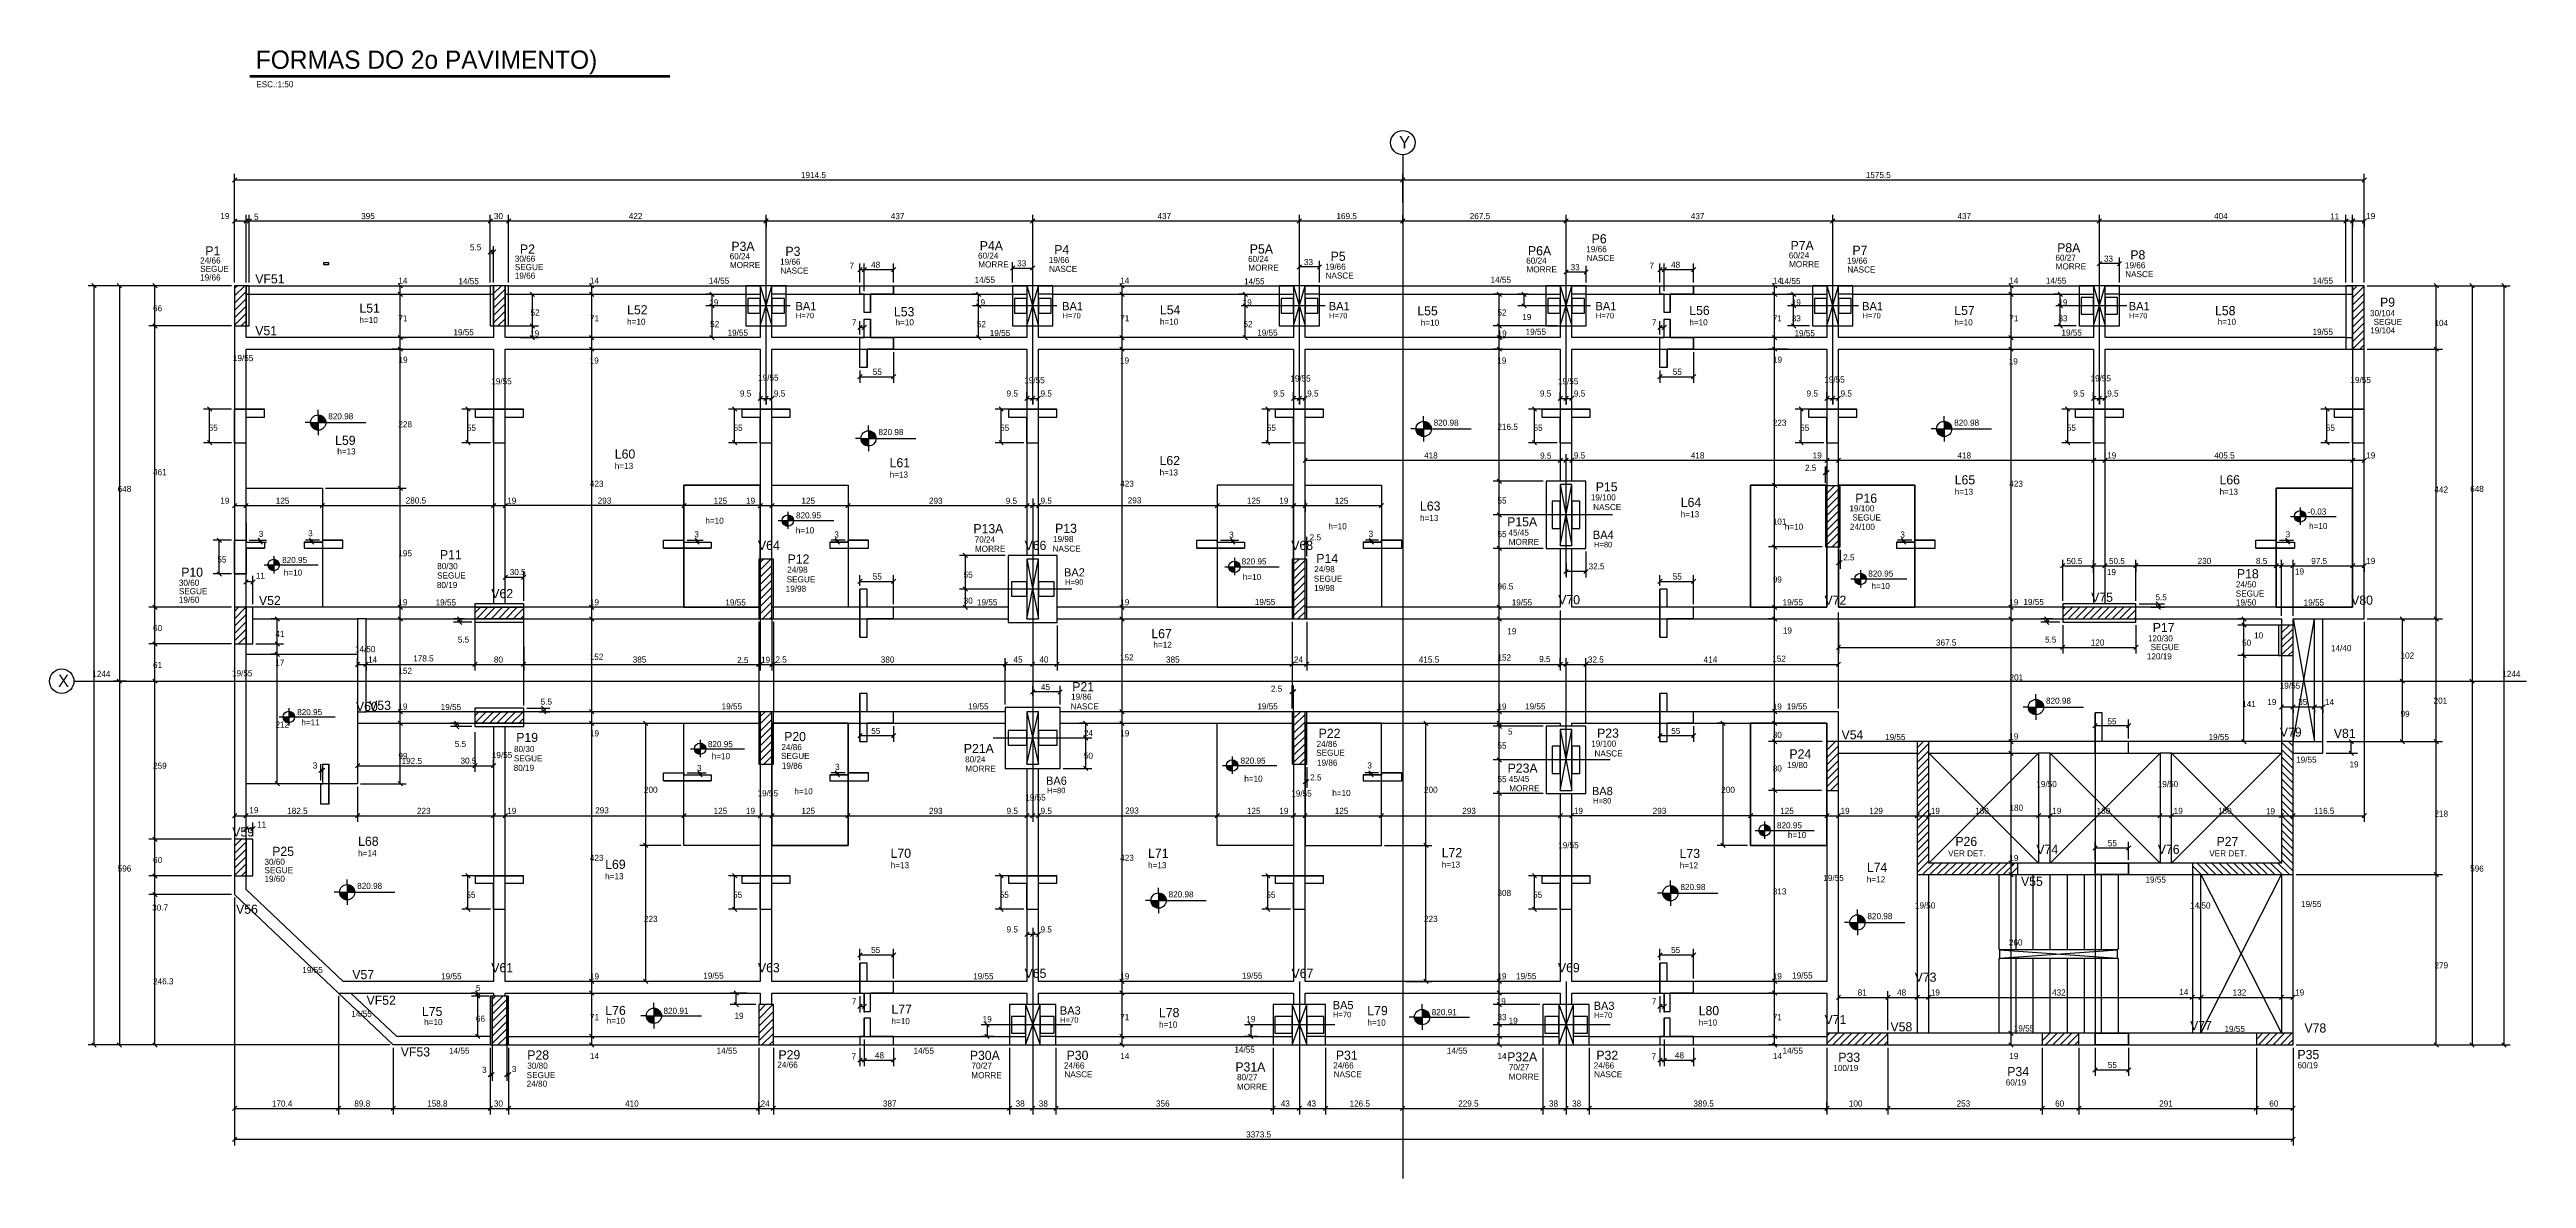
# Model space of a CAD drawing. Header units: metres. Extents: x -5 to 6525, y -6 to 3726.
# Drawn here: x 2466 to 6525, y 1876 to 3726 of the extents above; entities that cross this region are included whole.
import ezdxf

# ---------------------------------------------------------------- set-up
doc = ezdxf.new("R2010")
doc.units = ezdxf.units.M

msp = doc.modelspace()

# ---------------------------------------------------------------- texts
at = {"layer": '1', "color": 1}
msp.add_text('C:\\Users\\Werebe\\OneDrive\\Jair\\TQS\\TQS\\Logo\\ALIMONTI.JPG', height=0.051139, dxfattribs=at).set_placement((2915.020591, 3375.294996))
at = {"layer": '2', "color": 2}
for s, p in [('ESC.:1:50', (2804.855907, 3664.078618)), ('1914.5', (3697.61, 3515.376559)), ('1575.5', (5442.61, 3515.376559)), ('19', (2746.02667, 3448.116138)), ('5', (2801.3008, 3446.973784)), ('395', (2976.86, 3448.116138)), ('30', (3194.36, 3448.116138)), ('422', (3415.36, 3448.116138)), ('437', (3844.86, 3448.116138)), ('437', (4281.86, 3448.116138)), ('169.5', (4575.11, 3448.116138)), ('267.5', (4793.61, 3448.116138)), ('437', (5155.86, 3448.116138)), ('437', (5592.86, 3448.116138)), ('404', (6013.36, 3448.116138)), ('11', (6203.591341, 3447.675457)), ('19', (6262.69333, 3448.116138)), ('5.5', (3155.02667, 3397.011791)), ('7', (3777.23933, 3366.862979)), ('48', (3812.520657, 3368.426653)), ('33', (4051.86, 3370.775846)), ('33', (4521.86, 3372.754795)), ('33', (4958.86, 3364.298111)), ('7', (5088.23933, 3366.862979)), ('48', (5123.520657, 3368.426653)), ('33', (5832.86, 3378.290353)), ('14', (3037.845075, 3342.35433)), ('14', (3351.754495, 3342.35433)), ('14', (4220.786297, 3342.35433)), ('14', (5290.201245, 3342.35433)), ('14', (5677.744794, 3342.35433)), ('66', (2635.784033, 3297.021)), ('71', (3037.845075, 3280.521)), ('52', (3254.46304, 3290.021)), ('71', (3351.754495, 3280.521)), ('19', (3547.419411, 3306.512433)), ('19', (3984.419411, 3306.512433)), ('71', (4220.786297, 3280.521)), ('19', (4421.419411, 3306.512433)), ('52', (4838.971805, 3290.021)), ('19', (4879.632399, 3282.68767)), ('71', (5290.201245, 3280.521)), ('33', (5321.292689, 3280.521)), ('19', (5321.292689, 3306.503632)), ('71', (5677.744794, 3280.521)), ('33', (5758.292689, 3280.521)), ('19', (5758.292689, 3306.503632)), ('19', (3253.793408, 3255.798861)), ('52', (3548.794076, 3271.021)), ('7', (3780.942021, 3274.008939)), ('52', (3985.794076, 3271.021)), ('52', (4422.794076, 3271.021)), ('19', (4839.215504, 3255.639926)), ('7', (5091.942021, 3274.008939)), ('104', (6374.505156, 3273.021)), ('19', (3038.044992, 3212.601991)), ('19', (3351.312405, 3211.376965)), ('19', (4220.344206, 3211.376965)), ('19', (4838.728106, 3211.295243)), ('19', (5290.52456, 3212.745147)), ('19', (5676.827271, 3209.94897)), ('9.5', (3597.52667, 3157.365111)), ('9.5', (3653.19333, 3157.365111)), ('55', (3815.275351, 3192.905378)), ('9.5', (4034.52667, 3157.365111)), ('9.5', (4090.19333, 3157.365111)), ('9.5', (4471.52667, 3157.365111)), ('9.5', (4527.19333, 3157.365111)), ('9.5', (4908.52667, 3157.365111)), ('9.5', (4964.19333, 3157.365111)), ('55', (5126.275351, 3192.905378)), ('9.5', (5345.52667, 3157.365111)), ('9.5', (5401.19333, 3157.365111)), ('9.5', (5782.52667, 3157.365111)), ('9.5', (5838.19333, 3157.365111)), ('55', (2726.910253, 3101.419469)), ('228', (3037.845075, 3107.021)), ('55', (3150.060914, 3101.23061)), ('55', (3587.060914, 3101.23061)), ('55', (4024.060914, 3101.23061)), ('55', (4461.060914, 3101.23061)), ('216.5', (4838.971805, 3102.771)), ('55', (4898.060914, 3101.23061)), ('223', (5290.201245, 3109.521)), ('55', (5335.060914, 3101.23061)), ('55', (5772.060914, 3101.23061)), ('55', (6196.560914, 3101.23061)), ('418', (4718.86, 3055.876296)), ('9.5', (4908.871169, 3055.672643)), ('9.5', (4964.19333, 3055.876296)), ('418', (5155.86, 3055.876296)), ('2.5', (5343.02667, 3035.652918)), ('19', (5355.52667, 3055.876296)), ('418', (5592.86, 3055.876296)), ('19', (5838.19333, 3055.876296)), ('405.5', (6013.61, 3055.876296)), ('19', (6262.69333, 3055.876296)), ('648', (2577.792266, 3001.021)), ('461', (2635.784033, 3028.521)), ('423', (3351.754495, 3009.521)), ('423', (4220.786297, 3009.521)), ('423', (5677.744794, 3009.521)), ('442', (6374.505156, 3000.021)), ('648', (6433.048335, 3001.021)), ('19', (2746.02667, 2981.685202)), ('125', (2836.86, 2981.685202)), ('280.5', (3049.860575, 2982.090214)), ('19', (3216.19333, 2981.685202)), ('293', (3364.475584, 2981.856319)), ('125', (3554.36, 2981.685202)), ('19', (3607.52667, 2981.685202)), ('125', (3698.36, 2981.685202)), ('293', (3907.36, 2981.685202)), ('9.5', (4033.214456, 2981.531549)), ('9.5', (4090.19333, 2981.685202)), ('293', (4233.110364, 2982.291836)), ('125', (4428.36, 2981.685202)), ('19', (4481.52667, 2981.685202)), ('125', (4572.36, 2981.685202)), ('55', (4838.971805, 2982.021)), ('3', (2808.928733, 2927.285352)), ('3', (2889.963535, 2928.376099)), ('3', (3522.855758, 2926.825481)), ('3', (3752.23119, 2926.320889)), ('3', (4399.308002, 2925.99472)), ('2.5', (4531.325887, 2921.717046)), ('3', (4627.830647, 2927.4439)), ('55', (4838.971805, 2927.021)), ('101', (5290.201245, 2947.521)), ('3', (5499.228133, 2926.209442)), ('3', (6130.662065, 2926.736525)), ('55', (2741.16313, 2885.336881)), ('195', (3037.845075, 2895.521)), ('32.5', (4988.318012, 2874.292459)), ('2.5', (5405.572964, 2888.877582)), ('50.5', (5771.61, 2883.016466)), ('50.5', (5841.11, 2883.016466)), ('230', (5986.36, 2883.016466)), ('8.5', (6082.02667, 2883.016466)), ('97.5', (6172.61, 2883.016466)), ('19', (6262.69333, 2883.016466)), ('11', (2804.220558, 2858.790663)), ('30.5', (3220.383419, 2864.833051)), ('55', (3815.275351, 2857.555216)), ('55', (3964.187874, 2860.521)), ('96.5', (4838.971805, 2841.271)), ('55', (5126.275351, 2857.555216)), ('99', (5290.201245, 2852.521)), ('19', (5837.667066, 2864.772634)), ('19', (6145.882628, 2865.710491)), ('19', (3037.845075, 2815.35433)), ('19', (3351.754495, 2815.35433)), ('30', (3964.187874, 2818.021)), ('19', (4220.786297, 2815.35433)), ('19', (5677.744794, 2815.35433)), ('5.5', (5917.386872, 2823.555976)), ('60', (2635.784033, 2773.021)), ('41', (2836.456647, 2763.521)), ('5.5', (3135.203074, 2754.18767)), ('19', (4855.141259, 2767.94452)), ('19', (5306.705741, 2768.972669)), ('5.5', (5736.232442, 2754.18767)), ('10', (6078.962866, 2760.969631)), ('61', (2635.784033, 2712.521)), ('17', (2836.018015, 2716.316045)), ('14', (2988.19333, 2721.433645)), ('178.5', (3062.158335, 2723.336014)), ('80', (3194.36, 2721.433645)), ('152', (3351.391153, 2725.93137)), ('385', (3421.86, 2721.433645)), ('2.5', (3592.98171, 2720.729173)), ('19', (3632.235284, 2721.081409)), ('2.5', (3655.69333, 2721.433645)), ('380', (3828.36, 2721.433645)), ('45', (4045.86, 2721.433645)), ('40', (4088.36, 2721.433645)), ('152', (4220.396815, 2725.024319)), ('385', (4295.86, 2721.433645)), ('24', (4505.36, 2721.433645)), ('415.5', (4710.11, 2721.433645)), ('152', (4838.971805, 2724.784757)), ('9.5', (4907.279108, 2722.272835)), ('32.5', (4987.19333, 2721.433645)), ('414', (5176.86, 2721.433645)), ('152', (5289.336218, 2722.916609)), ('367.5', (5557.61, 2749.321)), ('120', (5811.36, 2749.321)), ('50', (6059.317465, 2749.021)), ('102', (6318.927936, 2728.021)), ('1244', (2536.254362, 2698.021)), ('152', (3037.845075, 2703.021)), ('45', (4090.86, 2676.38002)), ('2.5', (4467.748887, 2673.64811)), ('201', (5678.16296, 2692.132738)), ('1244', (6485.681966, 2698.021)), ('19', (3037.845075, 2644.35433)), ('5.5', (3270.97587, 2652.487758)), ('19', (4838.971805, 2644.35433)), ('19', (5290.201245, 2644.35433)), ('141', (6059.317465, 2648.521)), ('19', (6100.52667, 2651.868218)), ('35', (6151.36, 2651.868218)), ('14', (6195.19333, 2651.868218)), ('99', (6318.927936, 2632.521)), ('201', (6373.065641, 2654.04924)), ('212', (2836.456647, 2615.021)), ('19', (3351.754495, 2600.467262)), ('55', (3812.775351, 2604.481926)), ('24', (4161.206944, 2601.021)), ('19', (4220.786297, 2600.467262)), ('5', (4856.260589, 2603.455203)), ('55', (5123.775351, 2604.481926)), ('30', (5290.201245, 2598.021)), ('19', (5677.744794, 2595.35433)), ('55', (5838.604986, 2620.177261)), ('259', (2635.784033, 2547.521)), ('3', (2897.575825, 2547.819333)), ('99', (3037.845075, 2563.521)), ('192.5', (3043.11, 2555.345589)), ('5.5', (3130.2126, 2583.18767)), ('30.5', (3139.692129, 2555.68718)), ('50', (4161.206944, 2564.021)), ('3', (4625.776363, 2548.005589)), ('55', (4838.971805, 2580.521)), ('19', (6235.226589, 2549.68767)), ('200', (3440.304708, 2508.021)), ('3', (3527.180947, 2543.805929)), ('3', (3753.494255, 2545.614374)), ('2.5', (4532.027941, 2528.309659)), ('200', (4718.636551, 2508.021)), ('55', (4838.971805, 2525.521)), ('200', (5205.812914, 2508.021)), ('80', (5290.201245, 2543.021)), ('19', (2793.597025, 2474.666843)), ('182.5', (2855.61, 2473.477584)), ('223', (3068.36, 2473.477584)), ('19', (3216.19333, 2473.477584)), ('293', (3360.357592, 2474.386529)), ('125', (3554.36, 2473.477584)), ('19', (3607.52667, 2473.477584)), ('125', (3698.36, 2473.477584)), ('293', (3907.36, 2473.477584)), ('9.5', (4034.52667, 2473.477584)), ('9.5', (4090.19333, 2473.477584)), ('293', (4228.837511, 2473.989882)), ('125', (4428.36, 2473.477584)), ('19', (4481.52667, 2473.477584)), ('125', (4572.36, 2473.477584)), ('293', (4781.36, 2473.477584)), ('19', (4964.19333, 2473.477584)), ('293', (5093.36, 2473.477584)), ('125', (5302.36, 2473.477584)), ('19', (5401.19333, 2473.477584)), ('129', (5448.36, 2473.477584)), ('19', (5549.19333, 2473.477584)), ('180', (5621.86, 2473.477584)), ('180', (5678.053755, 2478.598804)), ('19', (5748.19333, 2473.477584)), ('180', (5820.86, 2473.477584)), ('19', (5947.19333, 2473.477584)), ('180', (6019.86, 2473.477584)), ('19', (6098.33429, 2472.962971)), ('116.5', (6177.11, 2473.477584)), ('218', (6374.505156, 2469.021)), ('11', (2806.40186, 2451.221073)), ('60', (2635.784033, 2393.021)), ('423', (3351.754495, 2396.521)), ('423', (4220.786297, 2396.521)), ('19', (5677.744794, 2396.35433)), ('55', (5839.230913, 2420.519054)), ('596', (2577.792266, 2379.021)), ('596', (6433.048335, 2379.021)), ('30.7', (2634.357621, 2315.088423)), ('55', (3149.284923, 2335.985851)), ('55', (3586.284923, 2335.985851)), ('55', (4023.284923, 2335.985851)), ('55', (4460.284923, 2335.985851)), ('308', (4838.971805, 2339.021)), ('55', (4897.284923, 2335.985851)), ('313', (5290.201245, 2341.521)), ('223', (3440.304708, 2296.521)), ('9.5', (4034.52667, 2279.241592)), ('9.5', (4090.19333, 2279.241592)), ('223', (4718.636551, 2296.521)), ('55', (3812.534412, 2245.520515)), ('55', (5123.534412, 2245.520515)), ('260', (5677.090987, 2257.916746)), ('246.3', (2635.784033, 2194.166574)), ('5', (3164.927886, 2183.35433)), ('19', (3351.754495, 2202.35433)), ('19', (4220.786297, 2202.35433)), ('19', (4838.971805, 2202.35433)), ('19', (5290.201245, 2202.35433)), ('279', (6374.505156, 2220.521)), ('7', (3780.942021, 2161.22738)), ('19', (4837.701434, 2161.576536)), ('7', (5091.942021, 2161.22738)), ('81', (5429.36, 2175.910154)), ('48', (5493.86, 2175.910154)), ('19', (5549.19333, 2175.910154)), ('432', (5747.86, 2175.910154)), ('14', (5956.169333, 2176.546415)), ('132', (6043.86, 2175.910154)), ('19', (6146.19333, 2175.910154)), ('66', (3164.927886, 2133.021)), ('71', (3351.754495, 2135.521)), ('19', (3588.59713, 2137.68767)), ('19', (3995.359219, 2132.199881)), ('71', (4220.786297, 2135.521)), ('19', (4427.359219, 2132.199881)), ('33', (4838.971805, 2135.521)), ('19', (4857.26191, 2129.763886)), ('71', (5290.201245, 2135.521)), ('14', (3351.754495, 2071.68767)), ('7', (3780.395675, 2071.067962)), ('48', (3818.775351, 2073.025776)), ('14', (4220.786297, 2071.68767)), ('14', (4838.971805, 2071.68767)), ('7', (5091.395675, 2071.067962)), ('48', (5129.775351, 2073.025776)), ('14', (5290.201245, 2071.68767)), ('19', (5677.744794, 2071.68767)), ('3', (3175.02667, 2049.09825)), ('3', (3223.753144, 2050.485046)), ('55', (5839.230913, 2057.11969)), ('170.4', (2830.558147, 1993.969619)), ('89.8', (2965.656743, 1993.969619)), ('158.8', (3084.958596, 1993.969619)), ('30', (3194.36, 1993.969619)), ('410', (3409.36, 1993.969619)), ('24', (3631.36, 1993.969619)), ('387', (3831.86, 1993.969619)), ('38', (4049.36, 1993.969619)), ('38', (4087.36, 1993.969619)), ('356', (4279.36, 1993.969619)), ('43', (4483.86, 1993.969619)), ('43', (4526.86, 1993.969619)), ('126.5', (4596.61, 1993.969619)), ('229.5', (4774.61, 1993.969619)), ('38', (4923.36, 1993.969619)), ('38', (4961.36, 1993.969619)), ('389.5', (5160.11, 1993.969619)), ('100', (5414.86, 1993.969619)), ('253', (5591.36, 1993.969619)), ('60', (5752.86, 1993.969619)), ('291', (5923.36, 1993.969619)), ('60', (6103.86, 1993.969619)), ('3373.5', (4427.11, 1943.406231))]:
    msp.add_text(s, height=10, dxfattribs=at).set_placement(p)
at = {"layer": '3', "color": 3}
for s, height, p in [('SEGUE', 10, (2713.011078, 3361.551957)), ('24/66', 10, (2713.011078, 3375.317969)), ('30/66', 10, (3228.668861, 3378.223083)), ('SEGUE', 10, (3228.668861, 3364.457072)), ('60/24', 10, (3580.725793, 3382.271009)), ('MORRE', 10, (3581.115597, 3367.920291)), ('19/66', 10, (3663.368689, 3373.317987)), ('60/24', 10, (3987.754768, 3383.241761)), ('MORRE', 10, (3988.144573, 3368.891043)), ('19/66', 10, (4103.819864, 3376.052725)), ('NASCE', 10, (4104.209668, 3361.507105)), ('60/24', 10, (4430.29642, 3377.88635)), ('MORRE', 10, (4430.686225, 3363.535632)), ('19/66', 10, (4556.833341, 3365.166872)), ('60/24', 10, (4886.152923, 3375.099241)), ('MORRE', 10, (4886.542728, 3360.748523)), ('19/66', 10, (4984.577676, 3393.904375)), ('NASCE', 10, (4984.967481, 3379.358755)), ('60/24', 10, (5316.466021, 3383.663765)), ('MORRE', 10, (5316.855825, 3369.313048)), ('19/66', 10, (5411.880266, 3375.042678)), ('NASCE', 10, (5412.270071, 3360.497058)), ('60/27', 10, (5753.350393, 3379.905376)), ('MORRE', 10, (5753.740198, 3365.554658)), ('19/66', 10, (5867.361554, 3367.535593)), ('19/66', 10, (2713.011078, 3347.517816)), ('14/55', 10, (3136.272494, 3341.45422)), ('19/66', 10, (3228.668861, 3350.42293)), ('14/55', 10, (3546.548513, 3342.255028)), ('NASCE', 10, (3663.758494, 3358.772367)), ('14/55', 10, (3982.059804, 3343.636487)), ('14/55', 10, (4423.804004, 3341.326714)), ('NASCE', 10, (4557.223146, 3350.621252)), ('14/55', 10, (4827.679803, 3343.827066)), ('14/55', 10, (5302.070093, 3341.658357)), ('14/55', 10, (5737.834575, 3342.340365)), ('NASCE', 10, (5867.751358, 3352.989973)), ('14/55', 10, (6174.827749, 3342.340365)), ('h=10', 10, (2974.029086, 3277.784238)), ('H=70', 9, (3689.092652, 3285.524165)), ('H=70', 9, (4126.092652, 3285.524165)), ('H=70', 9, (4563.092652, 3285.524165)), ('H=70', 9, (5000.092652, 3285.524165)), ('H=70', 9, (5437.092652, 3285.524165)), ('H=70', 9, (5874.092652, 3285.524165)), ('30/104', 10, (6268.939029, 3289.049705)), ('19/55', 10, (3128.052097, 3257.771)), ('h=10', 10, (3412.715847, 3275.059476)), ('19/55', 10, (3577.282614, 3257.02731)), ('h=10', 10, (3852.574408, 3274.151222)), ('19/55', 10, (4006.998755, 3256.555094)), ('h=10', 10, (4285.844955, 3274.986209)), ('19/55', 10, (4445.278294, 3257.132537)), ('h=10', 10, (4713.358547, 3273.316234)), ('19/55', 10, (4885.070142, 3258.501743)), ('h=10', 10, (5153.318632, 3273.992056)), ('19/55', 10, (5325.687726, 3256.157802)), ('h=10', 10, (5587.651079, 3273.992056)), ('19/55', 10, (5763.19455, 3257.172004)), ('h=10', 10, (6019.217077, 3274.914206)), ('19/55', 10, (6174.691843, 3258.413947)), ('19/104', 10, (6269.237137, 3260.729447)), ('SEGUE', 10, (6274.700921, 3274.701106)), ('19/55', 10, (2766.589128, 3215.380473)), ('19/55', 10, (3190.11, 3177.417555)), ('19/55', 10, (3627.443185, 3183.414891)), ('19/55', 10, (4063.558517, 3179.072005)), ('19/55', 10, (4499.528282, 3181.959222)), ('19/55', 10, (4938.11, 3177.417555)), ('19/55', 10, (5374.579023, 3180.249143)), ('19/55', 10, (5810.908207, 3182.190592)), ('19/55', 10, (6236.903011, 3179.58286)), ('820.98', 10, (2922.944778, 3120.064297)), ('820.98', 10, (3824.643988, 3094.179565)), ('820.98', 10, (4734.415093, 3109.579011)), ('820.98', 10, (5587.400591, 3109.579011)), ('h=13', 10, (2937.667357, 3062.506693)), ('h=13', 10, (3392.541188, 3038.699548)), ('h=13', 10, (3842.928762, 3024.523875)), ('h=13', 10, (4285.255987, 3028.027391)), ('h=13', 10, (5588.331959, 2996.442966)), ('h=13', 10, (6022.341502, 2996.442966)), ('820.95', 10, (3689.48181, 2957.727179)), ('h=13', 10, (4712.060191, 2953.464841)), ('19/100', 10, (4991.992124, 2987.112417)), ('NASCE', 10, (4995.811962, 2971.286014)), ('h=13', 10, (5139.445587, 2959.615831)), ('19/100', 10, (5415.769272, 2969.081278)), ('SEGUE', 10, (5420.536417, 2954.260942)), ('-0.03', 10, (6166.861022, 2963.895595)), ('h=10', 10, (3540.837694, 2948.891222)), ('h=10', 10, (3689.213135, 2933.186808)), ('70/24', 10, (3982.278573, 2918.168008)), ('19/98', 10, (4110.691386, 2918.951267)), ('h=10', 10, (4561.89584, 2939.841135)), ('45/45', 10, (4857.013763, 2929.501396)), ('MORRE', 10, (4857.424781, 2914.208119)), ('h=10', 10, (5309.957649, 2939.063739)), ('24/100', 10, (5416.62353, 2938.935468)), ('h=10', 10, (6169.058271, 2940.185248)), ('820.95', 10, (2847.36876, 2884.596157)), ('80/30', 10, (3101.487564, 2874.501019)), ('MORRE', 10, (3982.689591, 2902.874731)), ('NASCE', 10, (4109.867646, 2903.124864)), ('820.95', 10, (4419.664187, 2882.250403)), ('H=80', 9, (4997.149498, 2910.318638)), ('30/60', 10, (2678.080515, 2847.218848)), ('SEGUE', 10, (2678.080515, 2833.452836)), ('h=10', 10, (2850.044608, 2863.846821)), ('80/19', 10, (3100.912117, 2843.616349)), ('SEGUE', 10, (3101.285478, 2859.229074)), ('19/98', 10, (3672.553101, 2837.44933)), ('SEGUE', 10, (3674.217097, 2852.857833)), ('24/98', 10, (3675.040836, 2868.684236)), ('H=90', 9, (4130.446766, 2848.829471)), ('h=10', 10, (4421.657995, 2856.790248)), ('SEGUE', 10, (4537.9329, 2853.805143)), ('24/98', 10, (4538.75664, 2869.631546)), ('19/98', 10, (4538.440413, 2838.641315)), ('820.95', 10, (5446.647634, 2862.297275)), ('h=10', 10, (5451.939352, 2841.910639)), ('24/50', 10, (6049.144733, 2844.685889)), ('19/60', 10, (2678.080515, 2819.418695)), ('19/55', 10, (3098.797065, 2815.048916)), ('19/55', 10, (3573.730488, 2815.028714)), ('19/55', 10, (3986.049878, 2815.360647)), ('19/55', 10, (4441.358146, 2815.835989)), ('19/55', 10, (4862.378271, 2815.155557)), ('19/55', 10, (5306.284828, 2815.318141)), ('19/55', 10, (5700.915528, 2815.848528)), ('SEGUE', 10, (6048.908068, 2829.599421)), ('19/50', 10, (6049.144733, 2814.977957)), ('19/55', 10, (6160.190792, 2814.913646)), ('120/30', 10, (5904.917842, 2756.126718)), ('14/50', 10, (2966.743343, 2738.453226)), ('h=12', 10, (4275.193653, 2745.68454)), ('120/19', 10, (5903.214024, 2726.695209)), ('SEGUE', 10, (5909.337036, 2741.819089)), ('14/40', 10, (6204.895784, 2740.143131)), ('19/55', 10, (2765.143668, 2699.029129)), ('19/55', 10, (6120.983435, 2678.666799)), ('820.95', 10, (2871.996186, 2635.393151)), ('19/55', 10, (3107.191667, 2643.671029)), ('19/55', 10, (3567.552097, 2644.771)), ('19/55', 10, (3971.552097, 2644.771)), ('NASCE', 10, (4139.453224, 2644.765705)), ('19/86', 10, (4140.276964, 2660.592108)), ('19/55', 10, (4445.601719, 2644.771)), ('19/55', 10, (4884.197045, 2644.771)), ('19/55', 10, (5313.052097, 2644.771)), ('820.98', 10, (5737.900854, 2653.9436)), ('h=11', 10, (2878.755327, 2618.602034)), ('19/55', 10, (5474.168635, 2594.451792)), ('19/55', 10, (6004.319459, 2594.632708)), ('19/55', 10, (3190.982457, 2564.932899)), ('SEGUE', 10, (3227.134687, 2559.546749)), ('80/30', 10, (3227.336773, 2574.818694)), ('820.95', 10, (3545.033103, 2582.900584)), ('h=10', 10, (3551.32721, 2563.101356)), ('SEGUE', 10, (3664.907559, 2563.549376)), ('24/86', 10, (3665.576026, 2577.996422)), ('19/86', 10, (3666.2519, 2547.356832)), ('80/24', 10, (3966.57652, 2557.959418)), ('820.95', 10, (4418.061033, 2555.844801)), ('SEGUE', 10, (4541.927652, 2568.704921)), ('24/86', 10, (4542.596119, 2583.151966)), ('19/86', 10, (4543.271993, 2552.512377)), ('19/100', 10, (4992.646446, 2583.775302)), ('NASCE', 10, (4998.003308, 2567.605533)), ('19/80', 10, (5313.742261, 2548.592498)), ('19/55', 10, (6147.872108, 2557.398739)), ('80/19', 10, (3226.761326, 2543.934024)), ('MORRE', 10, (3966.987537, 2542.666141)), ('h=10', 10, (4424.036695, 2526.335268)), ('45/45', 10, (4857.787046, 2525.862043)), ('MORRE', 10, (4858.198064, 2510.568766)), ('19/50', 10, (5722.11, 2517.31891)), ('19/50', 10, (5921.11, 2517.31891)), ('19/55', 10, (3626.450188, 2502.284724)), ('h=10', 10, (3686.849228, 2505.51345)), ('19/55', 10, (4065.165471, 2495.419242)), ('H=80', 9, (4100.975456, 2507.458391)), ('19/55', 10, (4501.024245, 2501.987806)), ('h=10', 10, (4568.212823, 2502.851531)), ('H=80', 9, (4995.628884, 2490.52747)), ('820.95', 10, (5297.033047, 2449.837403)), ('h=10', 10, (5314.98798, 2433.936578)), ('30/60', 10, (2818.405704, 2390.077478)), ('h=14', 10, (2971.924171, 2404.187575)), ('h=13', 10, (3844.496023, 2384.525528)), ('h=13', 10, (4266.43974, 2384.525528)), ('h=13', 10, (4747.604353, 2385.501323)), ('19/55', 10, (4938.566655, 2417.228281)), ('VER DET.', 10, (5577.505027, 2403.855318)), ('VER DET.', 10, (6005.511895, 2403.846699)), ('SEGUE', 10, (2818.405704, 2376.311466)), ('19/60', 10, (2818.405704, 2362.277325)), ('820.98', 10, (2970.3551, 2350.547639)), ('h=13', 10, (3376.747772, 2366.409763)), ('h=12', 10, (5137.556094, 2384.189215)), ('820.98', 10, (5138.877823, 2348.825222)), ('19/55', 10, (5373.097172, 2363.651356)), ('h=12', 10, (5444.353451, 2361.394534)), ('19/55', 10, (5900.914922, 2360.884474)), ('820.98', 10, (4300.060852, 2336.768304)), ('19/50', 10, (5523.11, 2318.451419)), ('14/50', 10, (5974.11, 2318.451419)), ('19/55', 10, (6155.817672, 2320.886033)), ('820.98', 10, (5445.277306, 2301.026902)), ('19/55', 10, (2880.457769, 2212.782263)), ('19/55', 10, (3107.940651, 2202.467934)), ('19/55', 10, (3537.437408, 2203.508838)), ('19/55', 10, (3979.737309, 2202.524856)), ('19/55', 10, (4420.395088, 2203.498642)), ('19/55', 10, (4869.368181, 2202.721829)), ('19/55', 10, (5321.96144, 2203.727496)), ('14/55', 10, (2960.816428, 2140.962419)), ('820.91', 10, (3472.377, 2145.849794)), ('820.91', 10, (4731.316282, 2143.730154)), ('h=10', 10, (3080.1203, 2127.495438)), ('h=10', 10, (3379.160277, 2129.682186)), ('h=10', 10, (3845.883626, 2128.999949)), ('H=70', 9, (4122.332395, 2131.362511)), ('h=10', 10, (4284.297436, 2123.445529)), ('H=70', 9, (4569.416765, 2140.21708)), ('h=10', 10, (4625.708198, 2126.71883)), ('H=70', 9, (4997.097607, 2139.205941)), ('h=10', 10, (5168.794309, 2126.65184)), ('19/55', 10, (5685.135487, 2117.072583)), ('19/55', 10, (6030.368585, 2116.24874)), ('14/55', 10, (3120.877499, 2080.563768)), ('14/55', 10, (3559.377499, 2080.563768)), ('14/55', 10, (3882.073587, 2080.563768)), ('14/55', 10, (4407.896986, 2082.412505)), ('14/55', 10, (4756.073587, 2080.563768)), ('14/55', 10, (5306.09329, 2080.563768)), ('SEGUE', 10, (3248.164817, 2040.519923)), ('24/80', 10, (3248.164817, 2026.485781)), ('30/80', 10, (3249.111335, 2056.009748)), ('24/66', 10, (3658.914149, 2057.655406)), ('70/27', 10, (3977.064904, 2056.057942)), ('MORRE', 10, (3976.817724, 2040.433256)), ('24/66', 10, (4128.628775, 2056.330807)), ('NASCE', 10, (4129.258287, 2041.90504)), ('80/27', 10, (4412.216167, 2037.108389)), ('MORRE', 10, (4411.968987, 2021.483702)), ('24/66', 10, (4569.831749, 2056.402138)), ('NASCE', 10, (4570.461261, 2041.976372)), ('70/27', 10, (4857.631985, 2053.595287)), ('MORRE', 10, (4857.384805, 2037.970601)), ('24/66', 10, (4996.791653, 2056.362941)), ('NASCE', 10, (4997.421165, 2041.937174)), ('100/19', 10, (5389.401942, 2052.229058)), ('60/19', 10, (5672.027668, 2028.525489)), ('60/19', 10, (6149.990854, 2056.705573))]:
    msp.add_text(s, height=height, dxfattribs=at).set_placement(p)
at = {"layer": '4', "color": 4}
for s, height, p in [('P3A', 15, (3583.592376, 3396.004073)), ('P4A', 15, (3990.621352, 3396.974825)), ('P6', 15, (4993.389483, 3408.433407)), ('P7A', 15, (5319.332604, 3397.396829)), ('P1', 15, (2721.453725, 3388.641428)), ('P2', 15, (3237.111508, 3391.546542)), ('P3', 15, (3672.180496, 3387.847019)), ('P4', 15, (4112.63167, 3390.581758)), ('P5A', 15, (4433.163004, 3391.619414)), ('P5', 15, (4565.645148, 3379.695905)), ('P6A', 15, (4889.019507, 3388.832304)), ('P7', 15, (5420.692073, 3389.57171)), ('P8A', 15, (5756.216977, 3393.63844)), ('P8', 15, (5876.17336, 3382.064625)), ('VF51', 15, (2803.36, 3342.771)), ('L51', 15, (2974.029086, 3294.784238)), ('L52', 15, (3412.715847, 3292.059476)), ('BA1', 13.5, (3688.660435, 3298.778287)), ('L53', 15, (3849.961469, 3288.91156)), ('BA1', 13.5, (4125.660435, 3298.778287)), ('L54', 15, (4285.844955, 3291.986209)), ('BA1', 13.5, (4562.660435, 3298.778287)), ('L55', 15, (4707.720298, 3290.316234)), ('BA1', 13.5, (4999.660435, 3298.778287)), ('L56', 15, (5153.318632, 3290.992056)), ('BA1', 13.5, (5436.660435, 3298.778287)), ('L57', 15, (5587.651079, 3290.992056)), ('BA1', 13.5, (5873.660435, 3298.778287)), ('L58', 15, (6014.912879, 3290.622946)), ('P9', 15, (6285.402007, 3304.482942)), ('V51', 15, (2803.36, 3257.771)), ('L59', 15, (2934.218127, 3078.127001)), ('L60', 15, (3392.541188, 3055.699548)), ('L61', 15, (3842.928762, 3041.523875)), ('L62', 15, (4285.255987, 3045.027391)), ('P15', 15, (5000.048834, 3002.036563)), ('L65', 15, (5588.331959, 3013.442966)), ('L66', 15, (6022.341502, 3013.442966)), ('L63', 15, (4712.060191, 2970.464841)), ('L64', 15, (5139.445587, 2976.615831)), ('P16', 15, (5425.425436, 2983.381121)), ('P13A', 15, (3980.175377, 2933.332408)), ('P13', 15, (4114.104518, 2933.875413)), ('P15A', 15, (4854.910567, 2944.665796)), ('BA4', 13.5, (4995.359054, 2924.025502)), ('P11', 15, (3105.953012, 2890.760193)), ('V64', 15, (3627.11, 2906.021)), ('P12', 15, (3675.755068, 2883.608382)), ('V66', 15, (4064.11, 2906.021)), ('V68', 15, (4501.11, 2906.021)), ('P14', 15, (4542.169772, 2884.555692)), ('P10', 15, (2681.966879, 2862.032248)), ('V62', 15, (3190.11, 2827.021)), ('BA2', 13.5, (4128.656323, 2862.536335)), ('P18', 15, (6050.856033, 2859.543281)), ('V52', 15, (2809.36, 2815.771)), ('V70', 15, (4938.616322, 2816.993117)), ('V72', 15, (5374.959047, 2816.124636)), ('V75', 15, (5811.943167, 2821.045289)), ('V80', 15, (6238.039593, 2816.253043)), ('L67', 15, (4271.804263, 2761.452034)), ('P17', 15, (5912.904661, 2771.440279)), ('P21', 15, (4142.185529, 2674.387828)), ('V60', 15, (2968.339868, 2642.152897)), ('V53', 15, (2989.956843, 2643.849776)), ('P19', 15, (3230.942534, 2591.305761)), ('P20', 15, (3670.072111, 2592.768161)), ('P22', 15, (4546.009252, 2598.076112)), ('P23', 15, (5002.24018, 2598.356081)), ('V54', 15, (5402.86937, 2595.715411)), ('V79', 15, (6121.182678, 2600.076827)), ('V81', 15, (6209.615002, 2597.904728)), ('P21A', 15, (3964.473324, 2573.123818)), ('P24', 15, (5317.481054, 2564.299842)), ('BA6', 13.5, (4099.185013, 2521.165256)), ('P23A', 15, (4855.68385, 2541.026443)), ('BA8', 13.5, (4993.838441, 2504.234334)), ('V59', 15, (2765.61, 2436.521789)), ('L68', 15, (2971.924171, 2421.187575)), ('P26', 15, (5589.407946, 2420.904589)), ('P27', 15, (6017.414815, 2420.89597)), ('P25', 15, (2831.058623, 2404.598805)), ('L69', 15, (3376.747772, 2383.409763)), ('L70', 15, (3844.496023, 2401.525528)), ('L71', 15, (4266.43974, 2401.525528)), ('L72', 15, (4747.604353, 2402.501323)), ('L73', 15, (5137.556094, 2401.189215)), ('V74', 15, (5722.11, 2408.021)), ('V76', 15, (5921.11, 2408.021)), ('L74', 15, (5444.353451, 2378.394534)), ('V55', 15, (5697.007801, 2355.559179)), ('V56', 15, (2771.890986, 2309.851014)), ('V57', 15, (2962.322608, 2202.771)), ('V61', 15, (3190.11, 2214.021)), ('V63', 15, (3627.11, 2214.021)), ('V65', 15, (4064.11, 2204.793287)), ('V67', 15, (4501.479543, 2204.78242)), ('V69', 15, (4938.11, 2214.021)), ('V73', 15, (5522.730803, 2198.484574)), ('VF52', 15, (2985.699261, 2160.729994)), ('L75', 15, (3076.434906, 2142.389499)), ('L76', 15, (3377.002646, 2143.985146)), ('L77', 15, (3845.883626, 2145.999949)), ('BA3', 13.5, (4121.900178, 2144.616633)), ('L78', 15, (4284.297436, 2140.445529)), ('BA5', 13.5, (4568.984548, 2153.471202)), ('L79', 15, (4625.708198, 2143.71883)), ('BA3', 13.5, (4996.665391, 2152.460063)), ('L80', 15, (5168.794309, 2143.65184)), ('V71', 15, (5375.11, 2129.021)), ('V58', 15, (5483.079836, 2117.198149)), ('V77', 15, (5974.11, 2119.43337)), ('V78', 15, (6161.498438, 2115.224854)), ('VF53', 15, (3041.803395, 2076.112028)), ('P28', 15, (3249.111335, 2071.009748)), ('P29', 15, (3660.707932, 2071.335258)), ('P30A', 15, (3974.350308, 2070.381673)), ('P30', 15, (4132.947633, 2070.546435)), ('P31', 15, (4574.150607, 2070.617766)), ('P32A', 15, (4854.917389, 2067.919017)), ('P32', 15, (5001.11051, 2070.578569)), ('P33', 15, (5397.626246, 2067.229058)), ('P35', 15, (6149.990854, 2071.705573)), ('P31A', 15, (4409.501571, 2051.432119)), ('P34', 15, (5674.484689, 2043.876492))]:
    msp.add_text(s, height=height, dxfattribs=at).set_placement(p)
at = {"layer": '6', "color": 6}
for s, height, p in [('FORMAS DO 2o PAVIMENTO)', 30, (2804.210402, 3694.352136)), ('Y', 20, (4677.870717, 3564.039935)), ('X', 20, (2480.170786, 2681.65682))]:
    msp.add_text(s, height=height, dxfattribs=at).set_placement(p)

# ---------------------------------------------------------------- linework, layer by layer
for centre, radius in [((4683.86, 3573.404115), 20), ((2906.54024, 3114.740673), 12.5), ((3808.23945, 3088.855941), 12.5), ((4718.010555, 3104.255386), 12.5), ((5570.996053, 3104.255386), 12.5), ((3676.094712, 2954.098942), 9.375), ((6154.307445, 2961.085447), 9.375), ((2833.458866, 2881.371725), 9.375), ((4407.864846, 2878.377107), 9.375), ((5433.794324, 2858.49255), 9.375), ((2486.16007, 2691.021), 20), ((2858.178996, 2632.341469), 9.375), ((5721.496316, 2648.619976), 12.5), ((3532.287138, 2580.315779), 9.375), ((4404.187997, 2552.908455), 9.375), ((5276.778488, 2446.545273), 9.375), ((2953.950562, 2345.224014), 12.5), ((5122.473285, 2343.501597), 12.5), ((4283.656314, 2331.44468), 12.5), ((5428.872768, 2295.703278), 12.5), ((3456.532991, 2142.768286), 12.5), ((4715.472273, 2140.648646), 12.5)]:
    msp.add_circle(centre, radius)
at = {"layer": '1', "color": 1}
for p, q in [((3630.86, 3339.021), (3649.86, 3273.021)), ((3630.86, 3273.021), (3649.86, 3339.021)), ((4067.86, 3339.021), (4086.86, 3273.021)), ((4067.86, 3273.021), (4086.86, 3339.021)), ((4504.86, 3339.021), (4523.86, 3273.021)), ((4504.86, 3273.021), (4523.86, 3339.021)), ((4941.86, 3339.021), (4960.86, 3273.021)), ((4941.86, 3273.021), (4960.86, 3339.021)), ((5378.86, 3339.021), (5397.86, 3273.021)), ((5378.86, 3273.021), (5397.86, 3339.021)), ((5815.86, 3339.021), (5834.86, 3273.021)), ((5815.86, 3273.021), (5834.86, 3339.021)), ((4941.86, 3013.521), (4960.86, 2913.521)), ((4941.86, 2913.521), (4960.86, 3013.521)), ((4067.86, 2891.021), (4086.86, 2793.021)), ((4067.86, 2793.021), (4086.86, 2891.021)), ((4067.86, 2641.021), (4086.86, 2555.021)), ((4067.86, 2555.021), (4086.86, 2641.021)), ((4941.86, 2612.021), (4960.86, 2512.021)), ((4941.86, 2512.021), (4960.86, 2612.021)), ((5545.86, 2573.021), (5725.86, 2393.021)), ((5545.86, 2393.021), (5725.86, 2573.021)), ((5545.86, 2573.021), (5725.86, 2393.021)), ((5545.86, 2393.021), (5725.86, 2573.021)), ((5744.86, 2573.021), (5924.86, 2393.021)), ((5744.86, 2393.021), (5924.86, 2573.021)), ((5744.86, 2573.021), (5924.86, 2393.021)), ((5744.86, 2393.021), (5924.86, 2573.021)), ((5943.86, 2573.021), (6123.86, 2393.021)), ((5943.86, 2393.021), (6123.86, 2573.021)), ((5943.86, 2573.021), (6123.86, 2393.021)), ((5943.86, 2393.021), (6123.86, 2573.021)), ((5991.86, 2374.021), (6123.86, 2114.021)), ((5991.86, 2114.021), (6123.86, 2374.021)), ((5991.86, 2374.021), (6123.86, 2114.021)), ((5991.86, 2114.021), (6123.86, 2374.021)), ((4065.36, 2161.021), (4089.36, 2095.021)), ((4065.36, 2095.021), (4089.36, 2161.021)), ((4502.36, 2161.021), (4526.36, 2095.021)), ((4502.36, 2095.021), (4526.36, 2161.021)), ((4939.36, 2161.021), (4963.36, 2095.021)), ((4939.36, 2095.021), (4963.36, 2161.021))]:
    msp.add_line(p, q, dxfattribs=at)
msp.add_lwpolyline([(2914.940728, 3373.863117), (2923.885404, 3373.863117), (2923.885404, 3376.726875), (2914.940728, 3376.726875), (2914.940728, 3373.863117)], dxfattribs=at)
at = {"layer": '2', "color": 2}
for p, q in [((2765.824466, 3508.841025), (2772.895534, 3515.912093)), ((4680.324466, 3508.841025), (4687.395534, 3515.912093)), ((4680.324466, 3508.841025), (4687.395534, 3515.912093)), ((6255.824466, 3508.841025), (6262.895534, 3515.912093)), ((2765.824466, 3441.580604), (2772.895534, 3448.651672)), ((2784.824466, 3441.580604), (2791.895534, 3448.651672)), ((2784.824466, 3441.580604), (2791.895534, 3448.651672)), ((2784.824466, 3441.580604), (2791.895534, 3448.651672)), ((2789.824466, 3441.580604), (2796.895534, 3448.651672)), ((2789.824466, 3441.580604), (2796.895534, 3448.651672)), ((3184.824466, 3441.580604), (3191.895534, 3448.651672)), ((3214.824466, 3441.580604), (3221.895534, 3448.651672)), ((3214.824466, 3441.580604), (3221.895534, 3448.651672)), ((3636.824466, 3441.580604), (3643.895534, 3448.651672)), ((4073.824466, 3441.580604), (4080.895534, 3448.651672)), ((4073.824466, 3441.580604), (4080.895534, 3448.651672)), ((4510.824466, 3441.580604), (4517.895534, 3448.651672)), ((4510.824466, 3441.580604), (4517.895534, 3448.651672)), ((4680.324466, 3441.580604), (4687.395534, 3448.651672)), ((4680.324466, 3441.580604), (4687.395534, 3448.651672)), ((4680.324466, 3441.580604), (4687.395534, 3448.651672)), ((4680.324466, 3441.580604), (4687.395534, 3448.651672)), ((4947.824466, 3441.580604), (4954.895534, 3448.651672)), ((4947.824466, 3441.580604), (4954.895534, 3448.651672)), ((5384.824466, 3441.580604), (5391.895534, 3448.651672)), ((5384.824466, 3441.580604), (5391.895534, 3448.651672)), ((5821.824466, 3441.580604), (5828.895534, 3448.651672)), ((5821.824466, 3441.580604), (5828.895534, 3448.651672)), ((6225.824466, 3441.580604), (6232.895534, 3448.651672)), ((6225.824466, 3441.580604), (6232.895534, 3448.651672)), ((6236.824466, 3441.580604), (6243.895534, 3448.651672)), ((6236.824466, 3441.580604), (6243.895534, 3448.651672)), ((6255.824466, 3441.580604), (6262.895534, 3448.651672)), ((3191.895534, 3397.547325), (3184.824466, 3390.476257)), ((3197.395534, 3397.547325), (3190.324466, 3390.476257)), ((4040.824466, 3364.240312), (4047.895534, 3371.31138)), ((4073.824466, 3364.240312), (4080.895534, 3371.31138)), ((4517.895534, 3373.290329), (4510.824466, 3366.219261)), ((4550.895534, 3373.290329), (4543.824466, 3366.219261)), ((5828.895534, 3378.825887), (5821.824466, 3371.754819)), ((5861.895534, 3378.825887), (5854.824466, 3371.754819)), ((2542.789895, 3335.485466), (2535.718828, 3342.556534)), ((2577.256732, 3342.556534), (2584.3278, 3335.485466)), ((2642.319567, 3335.485466), (2635.248499, 3342.556534)), ((3044.380609, 3335.485466), (3037.309541, 3342.556534)), ((3044.380609, 3321.485466), (3037.309541, 3328.556534)), ((3044.380609, 3321.485466), (3037.309541, 3328.556534)), ((3260.998574, 3321.485466), (3253.927506, 3328.556534)), ((3358.290029, 3335.485466), (3351.218961, 3342.556534)), ((3358.290029, 3321.485466), (3351.218961, 3328.556534)), ((3358.290029, 3321.485466), (3351.218961, 3328.556534)), ((3555.32961, 3321.485466), (3548.258542, 3328.556534)), ((3790.739817, 3361.891119), (3797.810885, 3368.962187)), ((3797.739817, 3361.891119), (3804.810885, 3368.962187)), ((3797.739817, 3361.891119), (3804.810885, 3368.962187)), ((3845.739817, 3361.891119), (3852.810885, 3368.962187)), ((3992.32961, 3321.485466), (3985.258542, 3328.556534)), ((4227.32183, 3335.485466), (4220.250763, 3342.556534)), ((4227.32183, 3321.485466), (4220.250763, 3328.556534)), ((4227.32183, 3321.485466), (4220.250763, 3328.556534)), ((4429.32961, 3321.485466), (4422.258542, 3328.556534)), ((4845.507339, 3321.485466), (4838.436271, 3328.556534)), ((4886.167933, 3321.485466), (4879.096865, 3328.556534)), ((4954.895534, 3364.833644), (4947.824466, 3357.762577)), ((4987.895534, 3364.833644), (4980.824466, 3357.762577)), ((5101.739817, 3361.891119), (5108.810885, 3368.962187)), ((5108.739817, 3361.891119), (5115.810885, 3368.962187)), ((5108.739817, 3361.891119), (5115.810885, 3368.962187)), ((5156.739817, 3361.891119), (5163.810885, 3368.962187)), ((5296.736779, 3335.485466), (5289.665711, 3342.556534)), ((5296.736779, 3321.485466), (5289.665711, 3328.556534)), ((5296.736779, 3321.485466), (5289.665711, 3328.556534)), ((5327.828223, 3321.485466), (5320.757155, 3328.556534)), ((5684.280328, 3335.485466), (5677.20926, 3342.556534)), ((5684.280328, 3321.485466), (5677.20926, 3328.556534)), ((5684.280328, 3321.485466), (5677.20926, 3328.556534)), ((5764.828223, 3321.485466), (5757.757155, 3328.556534)), ((6381.04069, 3335.485466), (6373.969622, 3342.556534)), ((6432.512801, 3342.556534), (6439.583869, 3335.485466)), ((6492.217499, 3335.485466), (6485.146432, 3342.556534)), ((3555.32961, 3302.485466), (3548.258542, 3309.556534)), ((3555.32961, 3302.485466), (3548.258542, 3309.556534)), ((3992.32961, 3302.485466), (3985.258542, 3309.556534)), ((3992.32961, 3302.485466), (3985.258542, 3309.556534)), ((4429.32961, 3302.485466), (4422.258542, 3309.556534)), ((4429.32961, 3302.485466), (4422.258542, 3309.556534)), ((4886.167933, 3302.485466), (4879.096865, 3309.556534)), ((5327.828223, 3302.485466), (5320.757155, 3309.556534)), ((5327.828223, 3302.485466), (5320.757155, 3309.556534)), ((5764.828223, 3302.485466), (5757.757155, 3309.556534)), ((5764.828223, 3302.485466), (5757.757155, 3309.556534)), ((2642.319567, 3269.485466), (2635.248499, 3276.556534)), ((2642.319567, 3269.485466), (2635.248499, 3276.556534)), ((3044.380609, 3250.485466), (3037.309541, 3257.556534)), ((3044.380609, 3250.485466), (3037.309541, 3257.556534)), ((3260.998574, 3269.485466), (3253.927506, 3276.556534)), ((3260.998574, 3269.485466), (3253.927506, 3276.556534)), ((3260.998574, 3250.485466), (3253.927506, 3257.556534)), ((3358.290029, 3250.485466), (3351.218961, 3257.556534)), ((3358.290029, 3250.485466), (3351.218961, 3257.556534)), ((3555.32961, 3250.485466), (3548.258542, 3257.556534)), ((3790.739817, 3267.473405), (3797.810885, 3274.544473)), ((3797.739817, 3267.473405), (3804.810885, 3274.544473)), ((3992.32961, 3250.485466), (3985.258542, 3257.556534)), ((4227.32183, 3250.485466), (4220.250763, 3257.556534)), ((4227.32183, 3250.485466), (4220.250763, 3257.556534)), ((4429.32961, 3250.485466), (4422.258542, 3257.556534)), ((4845.507339, 3269.485466), (4838.436271, 3276.556534)), ((4845.507339, 3269.485466), (4838.436271, 3276.556534)), ((4845.507339, 3250.485466), (4838.436271, 3257.556534)), ((4845.507339, 3250.485466), (4838.436271, 3257.556534)), ((5101.739817, 3267.473405), (5108.810885, 3274.544473)), ((5108.739817, 3267.473405), (5115.810885, 3274.544473)), ((5296.736779, 3250.485466), (5289.665711, 3257.556534)), ((5296.736779, 3250.485466), (5289.665711, 3257.556534)), ((5327.828223, 3269.485466), (5320.757155, 3276.556534)), ((5684.280328, 3250.485466), (5677.20926, 3257.556534)), ((5684.280328, 3250.485466), (5677.20926, 3257.556534)), ((5764.828223, 3269.485466), (5757.757155, 3276.556534)), ((3044.380609, 3231.485466), (3037.309541, 3238.556534)), ((3044.380609, 3231.485466), (3037.309541, 3238.556534)), ((3358.290029, 3231.485466), (3351.218961, 3238.556534)), ((3358.290029, 3231.485466), (3351.218961, 3238.556534)), ((4227.32183, 3231.485466), (4220.250763, 3238.556534)), ((4227.32183, 3231.485466), (4220.250763, 3238.556534)), ((4845.507339, 3231.485466), (4838.436271, 3238.556534)), ((4845.507339, 3231.485466), (4838.436271, 3238.556534)), ((4845.507339, 3231.485466), (4838.436271, 3238.556534)), ((5296.736779, 3231.485466), (5289.665711, 3238.556534)), ((5296.736779, 3231.485466), (5289.665711, 3238.556534)), ((5296.736779, 3231.485466), (5289.665711, 3238.556534)), ((5296.736779, 3231.485466), (5289.665711, 3238.556534)), ((5296.736779, 3231.485466), (5289.665711, 3238.556534)), ((5684.280328, 3231.485466), (5677.20926, 3238.556534)), ((5684.280328, 3231.485466), (5677.20926, 3238.556534)), ((6381.04069, 3231.485466), (6373.969622, 3238.556534)), ((6381.04069, 3231.485466), (6373.969622, 3238.556534)), ((3790.739817, 3186.369845), (3797.810885, 3193.440912)), ((3845.739817, 3186.369845), (3852.810885, 3193.440912)), ((5101.739817, 3186.369845), (5108.810885, 3193.440912)), ((5156.739817, 3186.369845), (5163.810885, 3193.440912)), ((2732.082657, 3133.248921), (2725.011589, 3140.319989)), ((3155.217986, 3133.248921), (3148.146919, 3140.319989)), ((3592.217986, 3133.248921), (3585.146919, 3140.319989)), ((3627.324466, 3150.829577), (3634.395534, 3157.900644)), ((3636.824466, 3150.829577), (3643.895534, 3157.900644)), ((3636.824466, 3150.829577), (3643.895534, 3157.900644)), ((3646.324466, 3150.829577), (3653.395534, 3157.900644)), ((4029.217986, 3133.248921), (4022.146919, 3140.319989)), ((4064.324466, 3150.829577), (4071.395534, 3157.900644)), ((4073.824466, 3150.829577), (4080.895534, 3157.900644)), ((4073.824466, 3150.829577), (4080.895534, 3157.900644)), ((4083.324466, 3150.829577), (4090.395534, 3157.900644)), ((4466.217986, 3133.248921), (4459.146919, 3140.319989)), ((4501.324466, 3150.829577), (4508.395534, 3157.900644)), ((4510.824466, 3150.829577), (4517.895534, 3157.900644)), ((4510.824466, 3150.829577), (4517.895534, 3157.900644)), ((4520.324466, 3150.829577), (4527.395534, 3157.900644)), ((4903.217986, 3133.248921), (4896.146919, 3140.319989)), ((4938.324466, 3150.829577), (4945.395534, 3157.900644)), ((4947.824466, 3150.829577), (4954.895534, 3157.900644)), ((4947.824466, 3150.829577), (4954.895534, 3157.900644)), ((4957.324466, 3150.829577), (4964.395534, 3157.900644)), ((5340.217986, 3133.248921), (5333.146919, 3140.319989)), ((5375.324466, 3150.829577), (5382.395534, 3157.900644)), ((5384.824466, 3150.829577), (5391.895534, 3157.900644)), ((5384.824466, 3150.829577), (5391.895534, 3157.900644)), ((5394.324466, 3150.829577), (5401.395534, 3157.900644)), ((5777.217986, 3133.248921), (5770.146919, 3140.319989)), ((5812.324466, 3150.829577), (5819.395534, 3157.900644)), ((5821.824466, 3150.829577), (5828.895534, 3157.900644)), ((5821.824466, 3150.829577), (5828.895534, 3157.900644)), ((5831.324466, 3150.829577), (5838.395534, 3157.900644)), ((6201.717986, 3133.248921), (6194.646919, 3140.319989)), ((2732.082657, 3078.248921), (2725.011589, 3085.319989)), ((3155.217986, 3078.248921), (3148.146919, 3085.319989)), ((3592.217986, 3078.248921), (3585.146919, 3085.319989)), ((4029.217986, 3078.248921), (4022.146919, 3085.319989)), ((4466.217986, 3078.248921), (4459.146919, 3085.319989)), ((4903.217986, 3078.248921), (4896.146919, 3085.319989)), ((5340.217986, 3078.248921), (5333.146919, 3085.319989)), ((5777.217986, 3078.248921), (5770.146919, 3085.319989)), ((6201.717986, 3078.248921), (6194.646919, 3085.319989)), ((4520.324466, 3049.340762), (4527.395534, 3056.41183)), ((4938.324466, 3049.340762), (4945.395534, 3056.41183)), ((4938.324466, 3049.340762), (4945.395534, 3056.41183)), ((4947.824073, 3049.340762), (4954.895141, 3056.41183)), ((4947.824073, 3049.340762), (4954.895141, 3056.41183)), ((4957.324466, 3049.340762), (4964.395534, 3056.41183)), ((4957.324466, 3049.340762), (4964.395534, 3056.41183)), ((5375.324466, 3049.340762), (5382.395534, 3056.41183)), ((5394.324466, 3049.340762), (5401.395534, 3056.41183)), ((5812.324466, 3049.340762), (5819.395534, 3056.41183)), ((5812.324466, 3049.340762), (5819.395534, 3056.41183)), ((5831.324466, 3049.340762), (5838.395534, 3056.41183)), ((5831.324466, 3049.340762), (5838.395534, 3056.41183)), ((6236.824466, 3049.340762), (6243.895534, 3056.41183)), ((6236.824466, 3049.340762), (6243.895534, 3056.41183)), ((6255.824466, 3049.340762), (6262.895534, 3056.41183)), ((3044.380609, 3003.485466), (3037.309541, 3010.556534)), ((3044.380609, 3003.485466), (3037.309541, 3010.556534)), ((4845.507339, 3014.985466), (4838.436271, 3022.056534)), ((4845.507339, 3014.985466), (4838.436271, 3022.056534)), ((5296.736779, 3008.485466), (5289.665711, 3015.556534)), ((5296.736779, 3008.485466), (5289.665711, 3015.556534)), ((5372.824466, 3029.117384), (5379.895534, 3036.188452)), ((5375.324466, 3029.117384), (5382.395534, 3036.188452)), ((2765.824466, 2975.149668), (2772.895534, 2982.220736)), ((2784.824466, 2975.149668), (2791.895534, 2982.220736)), ((2784.824466, 2975.149668), (2791.895534, 2982.220736)), ((2784.824466, 2975.149668), (2791.895534, 2982.220736)), ((2909.824466, 2975.149668), (2916.895534, 2982.220736)), ((2909.824466, 2975.149668), (2916.895534, 2982.220736)), ((3190.324466, 2975.149668), (3197.395534, 2982.220736)), ((3190.324466, 2975.149668), (3197.395534, 2982.220736)), ((3190.324466, 2975.149668), (3197.395534, 2982.220736)), ((3216.395534, 2982.220736), (3209.324466, 2975.149668)), ((3209.324466, 2975.149668), (3216.395534, 2982.220736)), ((3209.324466, 2975.149668), (3216.395534, 2982.220736)), ((3509.395534, 2982.220736), (3502.324466, 2975.149668)), ((3509.395534, 2982.220736), (3502.324466, 2975.149668)), ((3634.395534, 2982.220736), (3627.324466, 2975.149668)), ((3627.324466, 2975.149668), (3634.395534, 2982.220736)), ((3646.324466, 2975.149668), (3653.395534, 2982.220736)), ((3646.324466, 2975.149668), (3653.395534, 2982.220736)), ((3771.324466, 2975.149668), (3778.395534, 2982.220736)), ((3771.324466, 2975.149668), (3778.395534, 2982.220736)), ((4064.324466, 2975.149668), (4071.395534, 2982.220736)), ((4064.324466, 2975.149668), (4071.395534, 2982.220736)), ((4064.324466, 2975.149668), (4071.395534, 2982.220736)), ((4073.824466, 2975.149668), (4080.895534, 2982.220736)), ((4073.824466, 2975.149668), (4080.895534, 2982.220736)), ((4083.324466, 2975.149668), (4090.395534, 2982.220736)), ((4083.324466, 2975.149668), (4090.395534, 2982.220736)), ((4083.324466, 2975.149668), (4090.395534, 2982.220736)), ((4376.324466, 2975.149668), (4383.395534, 2982.220736)), ((4376.324466, 2975.149668), (4383.395534, 2982.220736)), ((4501.324466, 2975.149668), (4508.395534, 2982.220736)), ((4501.324466, 2975.149668), (4508.395534, 2982.220736)), ((4520.324466, 2975.149668), (4527.395534, 2982.220736)), ((4520.324466, 2975.149668), (4527.395534, 2982.220736)), ((4645.324466, 2975.149668), (4652.395534, 2982.220736)), ((4845.507339, 2959.985466), (4838.436271, 2967.056534)), ((4845.507339, 2959.985466), (4838.436271, 2967.056534)), ((2747.698664, 2918.301348), (2740.627596, 2925.372415)), ((2808.047456, 2925.372415), (2815.118524, 2918.301348)), ((2892.150924, 2925.372415), (2899.221992, 2918.301348)), ((3523.95141, 2925.372415), (3531.022478, 2918.301348)), ((3753.588141, 2925.372415), (3760.659209, 2918.301348)), ((4401.30947, 2925.372415), (4408.380538, 2918.301348)), ((4628.982832, 2925.372415), (4636.0539, 2918.301348)), ((5500.8866, 2925.372415), (5507.957668, 2918.301348)), ((6130.255215, 2925.372415), (6137.326283, 2918.301348)), ((2808.047456, 2922.372415), (2815.118524, 2915.301348)), ((2892.150924, 2922.372415), (2899.221992, 2915.301348)), ((3523.95141, 2922.372415), (3531.022478, 2915.301348)), ((3753.588141, 2922.372415), (3760.659209, 2915.301348)), ((3970.723408, 2893.485466), (3963.65234, 2900.556534)), ((4401.30947, 2922.372415), (4408.380538, 2915.301348)), ((4527.395534, 2921.046692), (4520.324466, 2913.975624)), ((4529.895534, 2921.046692), (4522.824466, 2913.975624)), ((4628.982832, 2922.372415), (4636.0539, 2915.301348)), ((4845.507339, 2904.985466), (4838.436271, 2912.056534)), ((4845.507339, 2904.985466), (4838.436271, 2912.056534)), ((5296.736779, 2907.485466), (5289.665711, 2914.556534)), ((5296.736779, 2907.485466), (5289.665711, 2914.556534)), ((5296.736779, 2907.485466), (5289.665711, 2914.556534)), ((5401.395534, 2888.575436), (5394.324466, 2881.504368)), ((5403.895534, 2888.575436), (5396.824466, 2881.504368)), ((5500.8866, 2922.372415), (5507.957668, 2915.301348)), ((5761.824466, 2876.480932), (5768.895534, 2883.552)), ((5812.324466, 2876.480932), (5819.395534, 2883.552)), ((5812.324466, 2876.480932), (5819.395534, 2883.552)), ((5831.324466, 2876.480932), (5838.395534, 2883.552)), ((5831.324466, 2876.480932), (5838.395534, 2883.552)), ((5888.895534, 2883.552), (5881.824466, 2876.480932)), ((5881.824466, 2876.480932), (5888.895534, 2883.552)), ((5881.824466, 2876.480932), (5888.895534, 2883.552)), ((6118.895534, 2883.552), (6111.824466, 2876.480932)), ((6118.895534, 2883.552), (6111.824466, 2876.480932)), ((6127.395534, 2883.552), (6120.324466, 2876.480932)), ((6120.324466, 2876.480932), (6127.395534, 2883.552)), ((6120.324466, 2876.480932), (6127.395534, 2883.552)), ((6130.255215, 2922.372415), (6137.326283, 2915.301348)), ((6139.324466, 2876.480932), (6146.395534, 2883.552)), ((6139.324466, 2876.480932), (6146.395534, 2883.552)), ((6236.824466, 2876.480932), (6243.895534, 2883.552)), ((6236.824466, 2876.480932), (6243.895534, 2883.552)), ((6255.824466, 2876.480932), (6262.895534, 2883.552)), ((2747.698664, 2863.301348), (2740.627596, 2870.372415)), ((2791.895534, 2857.215756), (2784.824466, 2850.144689)), ((2802.895534, 2857.215756), (2795.824466, 2850.144689)), ((3216.395534, 2864.65564), (3209.324466, 2857.584572)), ((3246.895534, 2864.65564), (3239.824466, 2857.584572)), ((3790.739817, 2851.019682), (3797.810885, 2858.09075)), ((3845.739817, 2851.019682), (3852.810885, 2858.09075)), ((3970.723408, 2838.485466), (3963.65234, 2845.556534)), ((3970.723408, 2838.485466), (3963.65234, 2845.556534)), ((4954.895141, 2874.248966), (4947.824073, 2867.177898)), ((4987.395534, 2874.248966), (4980.324466, 2867.177898)), ((5101.739817, 2851.019682), (5108.810885, 2858.09075)), ((5156.739817, 2851.019682), (5163.810885, 2858.09075)), ((2642.319567, 2808.485466), (2635.248499, 2815.556534)), ((2642.319567, 2808.485466), (2635.248499, 2815.556534)), ((3044.380609, 2808.485466), (3037.309541, 2815.556534)), ((3044.380609, 2808.485466), (3037.309541, 2815.556534)), ((3358.290029, 2808.485466), (3351.218961, 2815.556534)), ((3358.290029, 2808.485466), (3351.218961, 2815.556534)), ((3970.723408, 2808.485466), (3963.65234, 2815.556534)), ((4227.32183, 2808.485466), (4220.250763, 2815.556534)), ((4227.32183, 2808.485466), (4220.250763, 2815.556534)), ((4845.507339, 2808.485466), (4838.436271, 2815.556534)), ((4845.507339, 2808.485466), (4838.436271, 2815.556534)), ((5296.736779, 2808.485466), (5289.665711, 2815.556534)), ((5296.736779, 2808.485466), (5289.665711, 2815.556534)), ((5296.736779, 2808.485466), (5289.665711, 2815.556534)), ((5296.736779, 2808.485466), (5289.665711, 2815.556534)), ((5684.280328, 2808.485466), (5677.20926, 2815.556534)), ((5684.280328, 2808.485466), (5677.20926, 2815.556534)), ((5918.529703, 2821.056534), (5925.600771, 2813.985466)), ((5918.529703, 2815.556534), (5925.600771, 2808.485466)), ((2842.992181, 2789.485466), (2835.921114, 2796.556534)), ((3044.380609, 2789.485466), (3037.309541, 2796.556534)), ((3044.380609, 2789.485466), (3037.309541, 2796.556534)), ((3141.738608, 2789.485466), (3134.66754, 2796.556534)), ((3141.738608, 2783.985466), (3134.66754, 2791.056534)), ((3358.290029, 2789.485466), (3351.218961, 2796.556534)), ((3358.290029, 2789.485466), (3351.218961, 2796.556534)), ((4227.32183, 2789.485466), (4220.250763, 2796.556534)), ((4227.32183, 2789.485466), (4220.250763, 2796.556534)), ((4845.507339, 2789.485466), (4838.436271, 2796.556534)), ((4845.507339, 2789.485466), (4838.436271, 2796.556534)), ((5296.736779, 2789.485466), (5289.665711, 2796.556534)), ((5296.736779, 2789.485466), (5289.665711, 2796.556534)), ((5684.280328, 2789.485466), (5677.20926, 2796.556534)), ((5684.280328, 2789.485466), (5677.20926, 2796.556534)), ((5742.767976, 2789.485466), (5735.696908, 2796.556534)), ((5742.767976, 2783.985466), (5735.696908, 2791.056534)), ((6065.852999, 2789.485466), (6058.781931, 2796.556534)), ((6065.852999, 2779.485466), (6058.781931, 2786.556534)), ((6065.852999, 2779.485466), (6058.781931, 2786.556534)), ((6325.46347, 2789.485466), (6318.392402, 2796.556534)), ((6381.04069, 2789.485466), (6373.969622, 2796.556534)), ((6381.04069, 2789.485466), (6373.969622, 2796.556534)), ((2642.319567, 2748.485466), (2635.248499, 2755.556534)), ((2642.319567, 2748.485466), (2635.248499, 2755.556534)), ((2842.992181, 2748.485466), (2835.921114, 2755.556534)), ((2842.992181, 2748.485466), (2835.921114, 2755.556534)), ((2842.992181, 2731.485466), (2835.921114, 2738.556534)), ((2842.992181, 2731.485466), (2835.921114, 2738.556534)), ((2967.324466, 2714.898112), (2974.395534, 2721.969179)), ((2967.324466, 2714.898112), (2974.395534, 2721.969179)), ((2981.324466, 2714.898112), (2988.395534, 2721.969179)), ((2981.324466, 2714.898112), (2988.395534, 2721.969179)), ((3159.824466, 2714.898112), (3166.895534, 2721.969179)), ((3159.824466, 2714.898112), (3166.895534, 2721.969179)), ((3239.824466, 2714.898112), (3246.895534, 2721.969179)), ((3239.824466, 2714.898112), (3246.895534, 2721.969179)), ((3239.824466, 2714.898112), (3246.895534, 2721.969179)), ((3239.824466, 2714.898112), (3246.895534, 2721.969179)), ((3624.824466, 2714.898112), (3631.895534, 2721.969179)), ((3624.824466, 2714.898112), (3631.895534, 2721.969179)), ((3627.324466, 2714.898112), (3634.395534, 2721.969179)), ((3627.324466, 2714.898112), (3634.395534, 2721.969179)), ((3646.324466, 2714.898112), (3653.395534, 2721.969179)), ((3646.324466, 2714.898112), (3653.395534, 2721.969179)), ((3648.824466, 2714.898112), (3655.895534, 2721.969179)), ((3648.824466, 2714.898112), (3655.895534, 2721.969179)), ((4028.824466, 2714.898112), (4035.895534, 2721.969179)), ((4028.824466, 2714.898112), (4035.895534, 2721.969179)), ((4028.824466, 2714.898112), (4035.895534, 2721.969179)), ((4073.824466, 2714.898112), (4080.895534, 2721.969179)), ((4073.824466, 2714.898112), (4080.895534, 2721.969179)), ((4113.824466, 2714.898112), (4120.895534, 2721.969179)), ((4113.824466, 2714.898112), (4120.895534, 2721.969179)), ((4113.824466, 2714.898112), (4120.895534, 2721.969179)), ((4498.824466, 2714.898112), (4505.895534, 2721.969179)), ((4498.824466, 2714.898112), (4505.895534, 2721.969179)), ((4522.824466, 2714.898112), (4529.895534, 2721.969179)), ((4522.824466, 2714.898112), (4529.895534, 2721.969179)), ((4938.324466, 2714.898112), (4945.395534, 2721.969179)), ((4938.324466, 2714.898112), (4945.395534, 2721.969179)), ((4938.324466, 2714.898112), (4945.395534, 2721.969179)), ((4947.824466, 2714.898112), (4954.895534, 2721.969179)), ((4947.824466, 2714.898112), (4954.895534, 2721.969179)), ((4980.324466, 2714.898112), (4987.395534, 2721.969179)), ((4980.324466, 2714.898112), (4987.395534, 2721.969179)), ((5394.324466, 2742.785466), (5401.395534, 2749.856534)), ((5394.324466, 2714.898112), (5401.395534, 2721.969179)), ((5394.324466, 2714.898112), (5401.395534, 2721.969179)), ((5761.824466, 2742.785466), (5768.895534, 2749.856534)), ((5761.824466, 2742.785466), (5768.895534, 2749.856534)), ((5881.824466, 2742.785466), (5888.895534, 2749.856534)), ((6065.852999, 2729.485466), (6058.781931, 2736.556534)), ((6065.852999, 2729.485466), (6058.781931, 2736.556534)), ((2577.256732, 2694.556534), (2584.3278, 2687.485466)), ((2577.256732, 2694.556534), (2584.3278, 2687.485466)), ((2642.319567, 2687.485466), (2635.248499, 2694.556534)), ((2642.319567, 2687.485466), (2635.248499, 2694.556534)), ((6325.46347, 2687.485466), (6318.392402, 2694.556534)), ((6325.46347, 2687.485466), (6318.392402, 2694.556534)), ((6432.512801, 2694.556534), (6439.583869, 2687.485466)), ((6432.512801, 2694.556534), (6439.583869, 2687.485466)), ((3044.380609, 2637.485466), (3037.309541, 2644.556534)), ((3044.380609, 2637.485466), (3037.309541, 2644.556534)), ((3272.396672, 2650.056534), (3279.46774, 2642.985466)), ((3272.396672, 2644.556534), (3279.46774, 2637.485466)), ((3358.290029, 2637.485466), (3351.218961, 2644.556534)), ((3358.290029, 2637.485466), (3351.218961, 2644.556534)), ((4080.895534, 2676.915554), (4073.824466, 2669.844486)), ((4125.895534, 2676.915554), (4118.824466, 2669.844486)), ((4227.32183, 2637.485466), (4220.250763, 2644.556534)), ((4227.32183, 2637.485466), (4220.250763, 2644.556534)), ((4498.824466, 2670.236046), (4505.895534, 2677.307114)), ((4501.324466, 2670.236046), (4508.395534, 2677.307114)), ((4845.507339, 2637.485466), (4838.436271, 2644.556534)), ((4845.507339, 2637.485466), (4838.436271, 2644.556534)), ((5296.736779, 2637.485466), (5289.665711, 2644.556534)), ((5296.736779, 2637.485466), (5289.665711, 2644.556534)), ((6120.324466, 2645.332684), (6127.395534, 2652.403752)), ((6139.324466, 2645.332684), (6146.395534, 2652.403752)), ((6139.324466, 2645.332684), (6146.395534, 2652.403752)), ((6174.324466, 2645.332684), (6181.395534, 2652.403752)), ((6174.324466, 2645.332684), (6181.395534, 2652.403752)), ((6188.324466, 2645.332684), (6195.395534, 2652.403752)), ((3044.380609, 2618.485466), (3037.309541, 2625.556534)), ((3044.380609, 2618.485466), (3037.309541, 2625.556534)), ((3136.748134, 2618.485466), (3129.677066, 2625.556534)), ((3136.748134, 2612.985466), (3129.677066, 2620.056534)), ((3358.290029, 2618.485466), (3351.218961, 2625.556534)), ((3358.290029, 2618.485466), (3351.218961, 2625.556534)), ((3446.840242, 2618.485466), (3439.769174, 2625.556534)), ((3797.810885, 2605.01746), (3790.739817, 2597.946392)), ((3852.810885, 2605.01746), (3845.739817, 2597.946392)), ((4167.742478, 2618.485466), (4160.67141, 2625.556534)), ((4167.742478, 2594.485466), (4160.67141, 2601.556534)), ((4167.742478, 2594.485466), (4160.67141, 2601.556534)), ((4227.32183, 2618.485466), (4220.250763, 2625.556534)), ((4227.32183, 2618.485466), (4220.250763, 2625.556534)), ((4725.172085, 2618.485466), (4718.101017, 2625.556534)), ((4845.507339, 2618.485466), (4838.436271, 2625.556534)), ((4845.507339, 2618.485466), (4838.436271, 2625.556534)), ((4845.507339, 2613.485466), (4838.436271, 2620.556534)), ((4845.507339, 2613.485466), (4838.436271, 2620.556534)), ((5108.810885, 2605.01746), (5101.739817, 2597.946392)), ((5163.810885, 2605.01746), (5156.739817, 2597.946392)), ((5212.348448, 2618.485466), (5205.27738, 2625.556534)), ((5296.736779, 2618.485466), (5289.665711, 2625.556534)), ((5296.736779, 2618.485466), (5289.665711, 2625.556534)), ((5814.695379, 2614.613743), (5821.766447, 2621.684811)), ((5869.695379, 2614.613743), (5876.766447, 2621.684811)), ((4845.507339, 2558.485466), (4838.436271, 2565.556534)), ((4845.507339, 2558.485466), (4838.436271, 2565.556534)), ((5296.736779, 2588.485466), (5289.665711, 2595.556534)), ((5296.736779, 2588.485466), (5289.665711, 2595.556534)), ((5684.280328, 2588.485466), (5677.20926, 2595.556534)), ((5684.280328, 2588.485466), (5677.20926, 2595.556534)), ((5684.280328, 2569.485466), (5677.20926, 2576.556534)), ((5684.280328, 2569.485466), (5677.20926, 2576.556534)), ((6065.852999, 2588.485466), (6058.781931, 2595.556534)), ((6241.762123, 2588.485466), (6234.691055, 2595.556534)), ((6241.762123, 2569.485466), (6234.691055, 2576.556534)), ((6325.46347, 2588.485466), (6318.392402, 2595.556534)), ((6381.04069, 2588.485466), (6373.969622, 2595.556534)), ((6381.04069, 2588.485466), (6373.969622, 2595.556534)), ((2842.992181, 2519.485466), (2835.921114, 2526.556534)), ((2907.373621, 2541.283799), (2914.444689, 2548.354867)), ((2910.373621, 2541.283799), (2917.444689, 2548.354867)), ((2967.324466, 2548.810055), (2974.395534, 2555.881123)), ((3044.380609, 2519.485466), (3037.309541, 2526.556534)), ((3159.824466, 2548.810055), (3166.895534, 2555.881123)), ((3159.824466, 2548.810055), (3166.895534, 2555.881123)), ((3190.324466, 2548.810055), (3197.395534, 2555.881123)), ((3528.830483, 2544.165235), (3535.901551, 2537.094167)), ((3528.830483, 2541.165235), (3535.901551, 2534.094167)), ((3753.669321, 2544.165235), (3760.740389, 2537.094167)), ((3753.669321, 2541.165235), (3760.740389, 2534.094167)), ((4167.742478, 2544.485466), (4160.67141, 2551.556534)), ((4527.395534, 2529.732921), (4520.324466, 2522.661853)), ((4529.895534, 2529.732921), (4522.824466, 2522.661853)), ((4628.192579, 2544.165235), (4635.263647, 2537.094167)), ((4628.192579, 2541.165235), (4635.263647, 2534.094167)), ((4845.507339, 2503.485466), (4838.436271, 2510.556534)), ((4845.507339, 2503.485466), (4838.436271, 2510.556534)), ((5296.736779, 2508.485466), (5289.665711, 2515.556534)), ((5296.736779, 2508.485466), (5289.665711, 2515.556534)), ((2642.319567, 2428.485466), (2635.248499, 2435.556534)), ((2642.319567, 2428.485466), (2635.248499, 2435.556534)), ((2765.824466, 2466.94205), (2772.895534, 2474.013118)), ((2784.824466, 2466.94205), (2791.895534, 2474.013118)), ((2784.824466, 2466.94205), (2791.895534, 2474.013118)), ((2784.824466, 2466.94205), (2791.895534, 2474.013118)), ((2791.895534, 2452.86735), (2784.824466, 2445.796282)), ((2802.895534, 2452.86735), (2795.824466, 2445.796282)), ((2967.324466, 2466.94205), (2974.395534, 2474.013118)), ((2967.324466, 2466.94205), (2974.395534, 2474.013118)), ((3190.324466, 2466.94205), (3197.395534, 2474.013118)), ((3190.324466, 2466.94205), (3197.395534, 2474.013118)), ((3190.324466, 2466.94205), (3197.395534, 2474.013118)), ((3209.324466, 2466.94205), (3216.395534, 2474.013118)), ((3209.324466, 2466.94205), (3216.395534, 2474.013118)), ((3209.324466, 2466.94205), (3216.395534, 2474.013118)), ((3502.324466, 2466.94205), (3509.395534, 2474.013118)), ((3502.324466, 2466.94205), (3509.395534, 2474.013118)), ((3627.324466, 2466.94205), (3634.395534, 2474.013118)), ((3627.324466, 2466.94205), (3634.395534, 2474.013118)), ((3646.324466, 2466.94205), (3653.395534, 2474.013118)), ((3646.324466, 2466.94205), (3653.395534, 2474.013118)), ((3771.324466, 2466.94205), (3778.395534, 2474.013118)), ((3771.324466, 2466.94205), (3778.395534, 2474.013118)), ((4064.324466, 2466.94205), (4071.395534, 2474.013118)), ((4064.324466, 2466.94205), (4071.395534, 2474.013118)), ((4073.824466, 2466.94205), (4080.895534, 2474.013118)), ((4073.824466, 2466.94205), (4080.895534, 2474.013118)), ((4083.324466, 2466.94205), (4090.395534, 2474.013118)), ((4083.324466, 2466.94205), (4090.395534, 2474.013118)), ((4376.324466, 2466.94205), (4383.395534, 2474.013118)), ((4376.324466, 2466.94205), (4383.395534, 2474.013118)), ((4501.324466, 2466.94205), (4508.395534, 2474.013118)), ((4501.324466, 2466.94205), (4508.395534, 2474.013118)), ((4520.324466, 2466.94205), (4527.395534, 2474.013118)), ((4520.324466, 2466.94205), (4527.395534, 2474.013118)), ((4645.324466, 2466.94205), (4652.395534, 2474.013118)), ((4645.324466, 2466.94205), (4652.395534, 2474.013118)), ((4938.324466, 2466.94205), (4945.395534, 2474.013118)), ((4938.324466, 2466.94205), (4945.395534, 2474.013118)), ((4938.324466, 2466.94205), (4945.395534, 2474.013118)), ((4964.395534, 2474.013118), (4957.324466, 2466.94205)), ((4957.324466, 2466.94205), (4964.395534, 2474.013118)), ((4957.324466, 2466.94205), (4964.395534, 2474.013118)), ((5257.395534, 2474.013118), (5250.324466, 2466.94205)), ((5257.395534, 2474.013118), (5250.324466, 2466.94205)), ((5382.395534, 2474.013118), (5375.324466, 2466.94205)), ((5375.324466, 2466.94205), (5382.395534, 2474.013118)), ((5375.324466, 2466.94205), (5382.395534, 2474.013118)), ((5394.324466, 2466.94205), (5401.395534, 2474.013118)), ((5394.324466, 2466.94205), (5401.395534, 2474.013118)), ((5523.324466, 2466.94205), (5530.395534, 2474.013118)), ((5523.324466, 2466.94205), (5530.395534, 2474.013118)), ((5542.324466, 2466.94205), (5549.395534, 2474.013118)), ((5542.324466, 2466.94205), (5549.395534, 2474.013118)), ((5722.324466, 2466.94205), (5729.395534, 2474.013118)), ((5722.324466, 2466.94205), (5729.395534, 2474.013118)), ((5741.324466, 2466.94205), (5748.395534, 2474.013118)), ((5741.324466, 2466.94205), (5748.395534, 2474.013118)), ((5921.324466, 2466.94205), (5928.395534, 2474.013118)), ((5921.324466, 2466.94205), (5928.395534, 2474.013118)), ((5940.324466, 2466.94205), (5947.395534, 2474.013118)), ((5940.324466, 2466.94205), (5947.395534, 2474.013118)), ((6120.324466, 2466.94205), (6127.395534, 2474.013118)), ((6120.324466, 2466.94205), (6127.395534, 2474.013118)), ((6139.324466, 2466.94205), (6146.395534, 2474.013118)), ((6139.324466, 2466.94205), (6146.395534, 2474.013118)), ((6255.824466, 2466.94205), (6262.895534, 2474.013118)), ((3446.840242, 2418.485466), (3439.769174, 2425.556534)), ((3446.840242, 2418.485466), (3439.769174, 2425.556534)), ((4725.172085, 2418.485466), (4718.101017, 2425.556534)), ((4725.172085, 2418.485466), (4718.101017, 2425.556534)), ((5212.348448, 2418.485466), (5205.27738, 2425.556534)), ((5684.280328, 2389.485466), (5677.20926, 2396.556534)), ((5684.280328, 2389.485466), (5677.20926, 2396.556534)), ((5821.766447, 2421.054588), (5814.695379, 2413.98352)), ((5876.766447, 2421.054588), (5869.695379, 2413.98352)), ((2642.319567, 2368.485466), (2635.248499, 2375.556534)), ((2642.319567, 2368.485466), (2635.248499, 2375.556534)), ((3155.217986, 2368.638791), (3148.146919, 2375.709858)), ((3592.217986, 2368.638791), (3585.146919, 2375.709858)), ((4029.217986, 2368.638791), (4022.146919, 2375.709858)), ((4466.217986, 2368.638791), (4459.146919, 2375.709858)), ((4903.217986, 2368.638791), (4896.146919, 2375.709858)), ((5684.280328, 2370.485466), (5677.20926, 2377.556534)), ((5684.280328, 2370.485466), (5677.20926, 2377.556534)), ((6381.04069, 2370.485466), (6373.969622, 2377.556534)), ((6381.04069, 2370.485466), (6373.969622, 2377.556534)), ((2642.319567, 2337.776615), (2635.248499, 2344.847682)), ((2642.319567, 2337.776615), (2635.248499, 2344.847682)), ((3155.217986, 2313.638791), (3148.146919, 2320.709858)), ((3592.217986, 2313.638791), (3585.146919, 2320.709858)), ((4029.217986, 2313.638791), (4022.146919, 2320.709858)), ((4466.217986, 2313.638791), (4459.146919, 2320.709858)), ((4903.217986, 2313.638791), (4896.146919, 2320.709858)), ((4064.324466, 2272.706058), (4071.395534, 2279.777126)), ((4073.824466, 2272.706058), (4080.895534, 2279.777126)), ((4073.824466, 2272.706058), (4080.895534, 2279.777126)), ((4083.324466, 2272.706058), (4090.395534, 2279.777126)), ((3790.739817, 2238.984981), (3797.810885, 2246.056049)), ((3845.739817, 2238.984981), (3852.810885, 2246.056049)), ((5101.739817, 2238.984981), (5108.810885, 2246.056049)), ((5156.739817, 2238.984981), (5163.810885, 2246.056049)), ((3358.290029, 2195.485466), (3351.218961, 2202.556534)), ((3358.290029, 2195.485466), (3351.218961, 2202.556534)), ((3446.840242, 2195.485466), (3439.769174, 2202.556534)), ((4227.32183, 2195.485466), (4220.250763, 2202.556534)), ((4227.32183, 2195.485466), (4220.250763, 2202.556534)), ((4725.172085, 2195.485466), (4718.101017, 2202.556534)), ((4845.507339, 2195.485466), (4838.436271, 2202.556534)), ((4845.507339, 2195.485466), (4838.436271, 2202.556534)), ((5296.736779, 2195.485466), (5289.665711, 2202.556534)), ((5296.736779, 2195.485466), (5289.665711, 2202.556534)), ((3171.46342, 2176.485466), (3164.392352, 2183.556534)), ((3171.46342, 2171.485466), (3164.392352, 2178.556534)), ((3171.46342, 2171.485466), (3164.392352, 2178.556534)), ((3358.290029, 2176.485466), (3351.218961, 2183.556534)), ((3358.290029, 2176.485466), (3351.218961, 2183.556534)), ((3595.132664, 2176.485466), (3588.061596, 2183.556534)), ((3595.132664, 2157.485466), (3588.061596, 2164.556534)), ((3790.739817, 2154.691846), (3797.810885, 2161.762914)), ((3797.739817, 2154.691846), (3804.810885, 2161.762914)), ((4227.32183, 2176.485466), (4220.250763, 2183.556534)), ((4227.32183, 2176.485466), (4220.250763, 2183.556534)), ((4845.507339, 2176.485466), (4838.436271, 2183.556534)), ((4845.507339, 2176.485466), (4838.436271, 2183.556534)), ((4845.507339, 2157.485466), (4838.436271, 2164.556534)), ((4845.507339, 2157.485466), (4838.436271, 2164.556534)), ((5101.739817, 2154.691846), (5108.810885, 2161.762914)), ((5108.739817, 2154.691846), (5115.810885, 2161.762914)), ((5296.736779, 2176.485466), (5289.665711, 2183.556534)), ((5296.736779, 2176.485466), (5289.665711, 2183.556534)), ((5394.324466, 2169.37462), (5401.395534, 2176.445688)), ((5475.324466, 2169.37462), (5482.395534, 2176.445688)), ((5475.324466, 2169.37462), (5482.395534, 2176.445688)), ((5523.324466, 2169.37462), (5530.395534, 2176.445688)), ((5523.324466, 2169.37462), (5530.395534, 2176.445688)), ((5542.324466, 2169.37462), (5549.395534, 2176.445688)), ((5542.324466, 2169.37462), (5549.395534, 2176.445688)), ((5974.324466, 2169.37462), (5981.395534, 2176.445688)), ((5974.324466, 2169.37462), (5981.395534, 2176.445688)), ((5988.324466, 2169.37462), (5995.395534, 2176.445688)), ((5988.324466, 2169.37462), (5995.395534, 2176.445688)), ((6120.324466, 2169.37462), (6127.395534, 2176.445688)), ((6120.324466, 2169.37462), (6127.395534, 2176.445688)), ((6139.324466, 2169.37462), (6146.395534, 2176.445688)), ((3171.46342, 2105.485466), (3164.392352, 2112.556534)), ((3358.290029, 2105.485466), (3351.218961, 2112.556534)), ((3358.290029, 2105.485466), (3351.218961, 2112.556534)), ((3999.125392, 2131.556534), (4006.19646, 2124.485466)), ((3999.125392, 2112.556534), (4006.19646, 2105.485466)), ((4227.32183, 2105.485466), (4220.250763, 2112.556534)), ((4227.32183, 2105.485466), (4220.250763, 2112.556534)), ((4431.125392, 2131.556534), (4438.19646, 2124.485466)), ((4431.125392, 2112.556534), (4438.19646, 2105.485466)), ((4845.507339, 2124.485466), (4838.436271, 2131.556534)), ((4845.507339, 2124.485466), (4838.436271, 2131.556534)), ((4845.507339, 2105.485466), (4838.436271, 2112.556534)), ((4845.507339, 2105.485466), (4838.436271, 2112.556534)), ((5296.736779, 2105.485466), (5289.665711, 2112.556534)), ((5296.736779, 2105.485466), (5289.665711, 2112.556534)), ((5684.280328, 2110.485466), (5677.20926, 2117.556534)), ((5684.280328, 2110.485466), (5677.20926, 2117.556534)), ((2542.789895, 2091.485466), (2535.718828, 2098.556534)), ((2577.256732, 2098.556534), (2584.3278, 2091.485466)), ((2642.319567, 2091.485466), (2635.248499, 2098.556534)), ((3358.290029, 2091.485466), (3351.218961, 2098.556534)), ((3790.739817, 2066.490242), (3797.810885, 2073.56131)), ((3797.739817, 2066.490242), (3804.810885, 2073.56131)), ((3797.739817, 2066.490242), (3804.810885, 2073.56131)), ((3845.739817, 2066.490242), (3852.810885, 2073.56131)), ((4227.32183, 2091.485466), (4220.250763, 2098.556534)), ((4845.507339, 2091.485466), (4838.436271, 2098.556534)), ((5101.739817, 2066.490242), (5108.810885, 2073.56131)), ((5108.739817, 2066.490242), (5115.810885, 2073.56131)), ((5108.739817, 2066.490242), (5115.810885, 2073.56131)), ((5156.739817, 2066.490242), (5163.810885, 2073.56131)), ((5296.736779, 2091.485466), (5289.665711, 2098.556534)), ((5684.280328, 2091.485466), (5677.20926, 2098.556534)), ((6381.04069, 2091.485466), (6373.969622, 2098.556534)), ((6432.512801, 2098.556534), (6439.583869, 2091.485466)), ((6492.217499, 2091.485466), (6485.146432, 2098.556534)), ((3191.895534, 2049.633784), (3184.824466, 2042.562716)), ((3194.895534, 2049.633784), (3187.824466, 2042.562716)), ((3218.895534, 2049.633784), (3211.824466, 2042.562716)), ((3221.895534, 2049.633784), (3214.824466, 2042.562716)), ((5814.695379, 2050.584156), (5821.766447, 2057.655224)), ((5869.695379, 2050.584156), (5876.766447, 2057.655224)), ((2765.824466, 1987.434085), (2772.895534, 1994.505152)), ((2936.22076, 1987.434085), (2943.291828, 1994.505152)), ((2936.22076, 1987.434085), (2943.291828, 1994.505152)), ((3026.021659, 1987.434085), (3033.092726, 1994.505152)), ((3026.021659, 1987.434085), (3033.092726, 1994.505152)), ((3026.021659, 1987.434085), (3033.092726, 1994.505152)), ((3184.824466, 1987.434085), (3191.895534, 1994.505152)), ((3184.824466, 1987.434085), (3191.895534, 1994.505152)), ((3214.824466, 1987.434085), (3221.895534, 1994.505152)), ((3214.824466, 1987.434085), (3221.895534, 1994.505152)), ((3624.824466, 1987.434085), (3631.895534, 1994.505152)), ((3648.824466, 1987.434085), (3655.895534, 1994.505152)), ((3648.824466, 1987.434085), (3655.895534, 1994.505152)), ((3648.824466, 1987.434085), (3655.895534, 1994.505152)), ((4035.824466, 1987.434085), (4042.895534, 1994.505152)), ((4035.824466, 1987.434085), (4042.895534, 1994.505152)), ((4073.824466, 1987.434085), (4080.895534, 1994.505152)), ((4073.824466, 1987.434085), (4080.895534, 1994.505152)), ((4111.824466, 1987.434085), (4118.895534, 1994.505152)), ((4111.824466, 1987.434085), (4118.895534, 1994.505152)), ((4467.824466, 1987.434085), (4474.895534, 1994.505152)), ((4467.824466, 1987.434085), (4474.895534, 1994.505152)), ((4510.824466, 1987.434085), (4517.895534, 1994.505152)), ((4510.824466, 1987.434085), (4517.895534, 1994.505152)), ((4553.824466, 1987.434085), (4560.895534, 1994.505152)), ((4553.824466, 1987.434085), (4560.895534, 1994.505152)), ((4680.324466, 1987.434085), (4687.395534, 1994.505152)), ((4680.324466, 1987.434085), (4687.395534, 1994.505152)), ((4909.824466, 1987.434085), (4916.895534, 1994.505152)), ((4909.824466, 1987.434085), (4916.895534, 1994.505152)), ((4947.824466, 1987.434085), (4954.895534, 1994.505152)), ((4947.824466, 1987.434085), (4954.895534, 1994.505152)), ((4985.824466, 1987.434085), (4992.895534, 1994.505152)), ((4985.824466, 1987.434085), (4992.895534, 1994.505152)), ((5375.324466, 1987.434085), (5382.395534, 1994.505152)), ((5375.324466, 1987.434085), (5382.395534, 1994.505152)), ((5375.324466, 1987.434085), (5382.395534, 1994.505152)), ((5475.324466, 1987.434085), (5482.395534, 1994.505152)), ((5475.324466, 1987.434085), (5482.395534, 1994.505152)), ((5728.324466, 1987.434085), (5735.395534, 1994.505152)), ((5728.324466, 1987.434085), (5735.395534, 1994.505152)), ((5788.324466, 1987.434085), (5795.395534, 1994.505152)), ((5788.324466, 1987.434085), (5795.395534, 1994.505152)), ((6079.324466, 1987.434085), (6086.395534, 1994.505152)), ((6079.324466, 1987.434085), (6086.395534, 1994.505152)), ((6139.324466, 1987.434085), (6146.395534, 1994.505152)), ((2765.824466, 1936.870697), (2772.895534, 1943.941765)), ((6139.324466, 1936.870697), (6146.395534, 1943.941765))]:
    msp.add_line(p, q, dxfattribs=at)
at = {"layer": '3', "color": 3}
for p, q in [((2769.36, 3334.338318), (2774.042682, 3339.021)), ((2769.36, 3322.317503), (2786.063497, 3339.021)), ((2769.36, 3310.296688), (2788.36, 3329.296688)), ((2788.36, 3339.021), (3188.36, 3339.021)), ((3193.86, 3338.109783), (3194.771217, 3339.021)), ((3193.86, 3326.088968), (3206.792032, 3339.021)), ((3193.86, 3314.068153), (3212.86, 3333.068153)), ((3218.36, 3339.021), (3630.86, 3339.021)), ((3649.86, 3339.021), (4067.86, 3339.021)), ((4086.86, 3339.021), (4504.86, 3339.021)), ((4523.86, 3339.021), (4941.86, 3339.021)), ((4960.86, 3339.021), (5378.86, 3339.021)), ((5397.86, 3339.021), (5815.86, 3339.021)), ((5834.86, 3339.021), (6240.36, 3339.021)), ((6240.36, 3331.322702), (6248.058298, 3339.021)), ((6240.36, 3319.301887), (6259.36, 3338.301887)), ((2769.36, 3298.275872), (2788.36, 3317.275872)), ((2769.36, 3286.255057), (2788.36, 3305.255057)), ((2769.36, 3274.234242), (2788.36, 3293.234242)), ((2788.36, 3325.021), (3188.36, 3325.021)), ((3188.36, 3325.021), (3193.86, 3325.021)), ((3193.86, 3302.047338), (3212.86, 3321.047338)), ((3193.86, 3290.026522), (3212.86, 3309.026522)), ((3193.86, 3278.005707), (3212.86, 3297.005707)), ((3212.86, 3325.021), (3218.36, 3325.021)), ((3218.36, 3325.021), (3607.36, 3325.021)), ((3607.36, 3325.021), (3630.86, 3325.021)), ((3673.36, 3325.021), (3649.86, 3325.021)), ((3673.36, 3325.021), (4044.36, 3325.021)), ((4044.36, 3325.021), (4067.86, 3325.021)), ((4110.36, 3325.021), (4086.86, 3325.021)), ((4110.36, 3325.021), (4481.36, 3325.021)), ((4481.36, 3325.021), (4504.86, 3325.021)), ((4547.36, 3325.021), (4523.86, 3325.021)), ((4547.36, 3325.021), (4918.36, 3325.021)), ((4918.36, 3325.021), (4941.86, 3325.021)), ((4984.36, 3325.021), (4960.86, 3325.021)), ((4984.36, 3325.021), (5355.36, 3325.021)), ((5355.36, 3325.021), (5378.86, 3325.021)), ((5421.36, 3325.021), (5397.86, 3325.021)), ((5421.36, 3325.021), (5792.36, 3325.021)), ((5792.36, 3325.021), (5815.86, 3325.021)), ((5858.36, 3325.021), (5834.86, 3325.021)), ((5858.36, 3325.021), (6229.36, 3325.021)), ((6229.36, 3325.021), (6240.36, 3325.021)), ((6240.36, 3307.281072), (6259.36, 3326.281072)), ((6240.36, 3295.260256), (6259.36, 3314.260256)), ((6240.36, 3283.239441), (6259.36, 3302.239441)), ((6240.36, 3271.218626), (6259.36, 3290.218626)), ((2780.167574, 3273.021), (2788.36, 3281.213426)), ((3200.896108, 3273.021), (3212.86, 3284.984892)), ((6229.36, 3254.021), (6240.36, 3254.021)), ((6240.36, 3259.197811), (6259.36, 3278.197811)), ((6240.36, 3247.176995), (6259.36, 3266.176995)), ((6240.36, 3235.15618), (6259.36, 3254.15618)), ((6252.245635, 3235.021), (6259.36, 3242.135365)), ((2906.54024, 3127.240673), (2906.54024, 3135.821426)), ((2906.54024, 3127.240673), (2906.54024, 3102.240673)), ((2906.54024, 3126.633325), (2910.389365, 3126.633325)), ((2906.54024, 3125.840476), (2912.288703, 3125.840476)), ((2894.04024, 3114.740673), (2885.327365, 3114.740673)), ((2906.540193, 3113.947872), (2894.040193, 3113.947872)), ((2894.04024, 3114.740673), (2919.04024, 3114.740673)), ((2906.540193, 3113.155022), (2894.141187, 3113.155022)), ((2906.540193, 3112.362173), (2894.26855, 3112.362173)), ((2906.540193, 3111.569324), (2894.449176, 3111.569324)), ((2906.540193, 3110.776523), (2894.685449, 3110.776523)), ((2906.540193, 3109.983626), (2894.980754, 3109.983626)), ((2906.540193, 3109.190825), (2895.339812, 3109.190825)), ((2906.540193, 3108.397976), (2895.768966, 3108.397976)), ((2906.540193, 3107.605127), (2896.276988, 3107.605127)), ((2906.540193, 3106.812278), (2896.876372, 3106.812278)), ((2906.540193, 3106.019476), (2897.585334, 3106.019476)), ((2906.540193, 3105.226568), (2898.432674, 3105.226568)), ((2906.540193, 3104.433766), (2899.467935, 3104.433766)), ((2906.540193, 3103.640917), (2900.79173, 3103.640917)), ((2906.540193, 3102.848068), (2902.691115, 3102.848068)), ((2906.54024, 3125.047627), (2913.612498, 3125.047627)), ((2906.54024, 3124.254766), (2914.64776, 3124.254766)), ((2906.54024, 3123.461977), (2915.495099, 3123.461977)), ((2906.54024, 3122.669128), (2916.204108, 3122.669128)), ((2906.54024, 3121.876267), (2916.803445, 3121.876267)), ((2906.54024, 3121.083418), (2917.311467, 3121.083418)), ((2906.54024, 3120.290569), (2917.740621, 3120.290569)), ((2906.54024, 3119.49772), (2918.099679, 3119.49772)), ((2906.54024, 3118.704871), (2918.394984, 3118.704871)), ((2906.54024, 3117.912069), (2918.631257, 3117.912069)), ((2906.54024, 3117.11922), (2918.811835, 3117.11922)), ((2906.54024, 3116.326371), (2918.939246, 3116.326371)), ((2906.54024, 3115.533522), (2919.04024, 3115.533522)), ((2906.54024, 3102.240673), (2906.54024, 3094.020608)), ((2919.04024, 3114.740673), (2984.346364, 3114.740673)), ((3795.73945, 3088.855941), (3787.026574, 3088.855941)), ((3808.239402, 3088.06314), (3795.739402, 3088.06314)), ((3795.73945, 3088.855941), (3820.73945, 3088.855941)), ((3808.239402, 3087.270291), (3795.840396, 3087.270291)), ((3808.239402, 3086.477442), (3795.967759, 3086.477442)), ((3808.239402, 3085.684592), (3796.148385, 3085.684592)), ((3808.23945, 3101.355941), (3808.23945, 3109.936694)), ((3808.23945, 3101.355941), (3808.23945, 3076.355941)), ((3808.23945, 3100.748594), (3812.088574, 3100.748594)), ((3808.23945, 3099.955745), (3813.987912, 3099.955745)), ((3808.23945, 3099.162895), (3815.311708, 3099.162895)), ((3808.23945, 3098.370034), (3816.346969, 3098.370034)), ((3808.23945, 3097.577245), (3817.194308, 3097.577245)), ((3808.23945, 3096.784396), (3817.903318, 3096.784396)), ((3808.23945, 3095.991535), (3818.502654, 3095.991535)), ((3808.23945, 3095.198686), (3819.010676, 3095.198686)), ((3808.23945, 3094.405837), (3819.43983, 3094.405837)), ((3808.23945, 3093.612988), (3819.798888, 3093.612988)), ((3808.23945, 3092.820139), (3820.094194, 3092.820139)), ((3808.23945, 3092.027337), (3820.330466, 3092.027337)), ((3808.23945, 3091.234488), (3820.511045, 3091.234488)), ((3808.23945, 3090.441639), (3820.638455, 3090.441639)), ((3808.23945, 3089.64879), (3820.73945, 3089.64879)), ((3820.73945, 3088.855941), (3886.045573, 3088.855941)), ((4705.510555, 3104.255386), (4696.797679, 3104.255386)), ((4718.010507, 3103.462585), (4705.510507, 3103.462585)), ((4705.510555, 3104.255386), (4730.510555, 3104.255386)), ((4718.010507, 3102.669736), (4705.611501, 3102.669736)), ((4718.010507, 3101.876887), (4705.738864, 3101.876887)), ((4718.010507, 3101.084038), (4705.91949, 3101.084038)), ((4718.010507, 3100.291237), (4706.155763, 3100.291237)), ((4718.010507, 3099.49834), (4706.451068, 3099.49834)), ((4718.010507, 3098.705538), (4706.810127, 3098.705538)), ((4718.010507, 3097.912689), (4707.23928, 3097.912689)), ((4718.010507, 3097.11984), (4707.747302, 3097.11984)), ((4718.010507, 3096.326991), (4708.346687, 3096.326991)), ((4718.010507, 3095.53419), (4709.055648, 3095.53419)), ((4718.010507, 3094.741281), (4709.902988, 3094.741281)), ((4718.010507, 3093.94848), (4710.938249, 3093.94848)), ((4718.010507, 3093.155631), (4712.262044, 3093.155631)), ((4718.010507, 3092.362782), (4714.16143, 3092.362782)), ((4718.010555, 3116.755386), (4718.010555, 3125.33614)), ((4718.010555, 3116.755386), (4718.010555, 3091.755386)), ((4718.010555, 3116.148039), (4721.859679, 3116.148039)), ((4718.010555, 3115.35519), (4723.759017, 3115.35519)), ((4718.010555, 3114.562341), (4725.082813, 3114.562341)), ((4718.010555, 3113.76948), (4726.118074, 3113.76948)), ((4718.010555, 3112.97669), (4726.965413, 3112.97669)), ((4718.010555, 3112.183841), (4727.674423, 3112.183841)), ((4718.010555, 3111.39098), (4728.273759, 3111.39098)), ((4718.010555, 3110.598131), (4728.781781, 3110.598131)), ((4718.010555, 3109.805282), (4729.210935, 3109.805282)), ((4718.010555, 3109.012433), (4729.569993, 3109.012433)), ((4718.010555, 3108.219584), (4729.865299, 3108.219584)), ((4718.010555, 3107.426783), (4730.101571, 3107.426783)), ((4718.010555, 3106.633934), (4730.28215, 3106.633934)), ((4718.010555, 3105.841085), (4730.40956, 3105.841085)), ((4718.010555, 3105.048236), (4730.510555, 3105.048236)), ((4718.010555, 3091.755386), (4718.010555, 3083.535322)), ((4730.510555, 3104.255386), (4795.816678, 3104.255386)), ((5558.496053, 3104.255386), (5549.783178, 3104.255386)), ((5570.996006, 3103.462585), (5558.496006, 3103.462585)), ((5558.496053, 3104.255386), (5583.496053, 3104.255386)), ((5570.996006, 3102.669736), (5558.597, 3102.669736)), ((5570.996006, 3101.876887), (5558.724363, 3101.876887)), ((5570.996006, 3101.084038), (5558.904989, 3101.084038)), ((5570.996006, 3100.291237), (5559.141262, 3100.291237)), ((5570.996006, 3099.49834), (5559.436567, 3099.49834)), ((5570.996006, 3098.705538), (5559.795625, 3098.705538)), ((5570.996006, 3097.912689), (5560.224779, 3097.912689)), ((5570.996006, 3097.11984), (5560.732801, 3097.11984)), ((5570.996006, 3096.326991), (5561.332185, 3096.326991)), ((5570.996006, 3095.53419), (5562.041147, 3095.53419)), ((5570.996006, 3094.741281), (5562.888487, 3094.741281)), ((5570.996006, 3093.94848), (5563.923748, 3093.94848)), ((5570.996006, 3093.155631), (5565.247543, 3093.155631)), ((5570.996006, 3092.362782), (5567.146928, 3092.362782)), ((5570.996053, 3116.755386), (5570.996053, 3125.33614)), ((5570.996053, 3116.755386), (5570.996053, 3091.755386)), ((5570.996053, 3116.148039), (5574.845178, 3116.148039)), ((5570.996053, 3115.35519), (5576.744516, 3115.35519)), ((5570.996053, 3114.562341), (5578.068311, 3114.562341)), ((5570.996053, 3113.76948), (5579.103572, 3113.76948)), ((5570.996053, 3112.97669), (5579.950912, 3112.97669)), ((5570.996053, 3112.183841), (5580.659921, 3112.183841)), ((5570.996053, 3111.39098), (5581.259258, 3111.39098)), ((5570.996053, 3110.598131), (5581.76728, 3110.598131)), ((5570.996053, 3109.805282), (5582.196434, 3109.805282)), ((5570.996053, 3109.012433), (5582.555492, 3109.012433)), ((5570.996053, 3108.219584), (5582.850797, 3108.219584)), ((5570.996053, 3107.426783), (5583.08707, 3107.426783)), ((5570.996053, 3106.633934), (5583.267648, 3106.633934)), ((5570.996053, 3105.841085), (5583.395059, 3105.841085)), ((5570.996053, 3105.048236), (5583.496053, 3105.048236)), ((5570.996053, 3091.755386), (5570.996053, 3083.535322)), ((5583.496053, 3104.255386), (5648.802177, 3104.255386)), ((3808.239402, 3084.891791), (3796.384658, 3084.891791)), ((3808.239402, 3084.098894), (3796.679963, 3084.098894)), ((3808.239402, 3083.306093), (3797.039022, 3083.306093)), ((3808.239402, 3082.513244), (3797.468175, 3082.513244)), ((3808.239402, 3081.720395), (3797.976197, 3081.720395)), ((3808.239402, 3080.927546), (3798.575582, 3080.927546)), ((3808.239402, 3080.134744), (3799.284543, 3080.134744)), ((3808.239402, 3079.341836), (3800.131883, 3079.341836)), ((3808.239402, 3078.549034), (3801.167144, 3078.549034)), ((3808.239402, 3077.756185), (3802.490939, 3077.756185)), ((3808.239402, 3076.963336), (3804.390325, 3076.963336)), ((3808.23945, 3076.355941), (3808.23945, 3068.135876)), ((5378.86, 3010.75939), (5379.12161, 3011.021)), ((5378.86, 2998.738575), (5391.142425, 3011.021)), ((5378.86, 2986.717759), (5397.86, 3005.717759)), ((3676.094712, 2968.578326), (3676.094712, 2940.369358)), ((3676.094712, 2963.473942), (3676.094712, 2944.723942)), ((5378.86, 2974.696944), (5397.86, 2993.696944)), ((5378.86, 2962.676129), (5397.86, 2981.676129)), ((5378.86, 2950.655313), (5397.86, 2969.655313)), ((6154.307445, 2975.56483), (6154.307445, 2947.355863)), ((6154.307445, 2970.460447), (6154.307445, 2951.710447)), ((6154.307445, 2970.004936), (6157.194289, 2970.004936)), ((6154.307445, 2969.410299), (6158.618792, 2969.410299)), ((6154.307445, 2968.815662), (6159.611639, 2968.815662)), ((6154.307445, 2968.221017), (6160.388085, 2968.221017)), ((6154.307445, 2967.626425), (6161.023589, 2967.626425)), ((6154.307445, 2967.031788), (6161.555346, 2967.031788)), ((6154.307445, 2966.437142), (6162.004849, 2966.437142)), ((6154.307445, 2965.842505), (6162.385866, 2965.842505)), ((6154.307445, 2965.247868), (6162.707731, 2965.247868)), ((6154.307445, 2964.653232), (6162.977024, 2964.653232)), ((6154.307445, 2964.058595), (6163.198503, 2964.058595)), ((6154.307445, 2963.463994), (6163.375708, 2963.463994)), ((3660.451151, 2954.098942), (3751.445034, 2954.098942)), ((3676.094677, 2953.504341), (3666.719677, 2953.504341)), ((3666.719712, 2954.098942), (3685.469712, 2954.098942)), ((3676.094677, 2952.909704), (3666.795422, 2952.909704)), ((3676.094677, 2952.315067), (3666.890945, 2952.315067)), ((3676.094677, 2951.72043), (3667.026414, 2951.72043)), ((3676.094677, 2951.125829), (3667.203619, 2951.125829)), ((3676.094677, 2950.531157), (3667.425098, 2950.531157)), ((3676.094677, 2949.936556), (3667.694391, 2949.936556)), ((3676.094677, 2949.341919), (3668.016256, 2949.341919)), ((3676.094677, 2948.747282), (3668.397273, 2948.747282)), ((3676.094677, 2948.152645), (3668.846811, 2948.152645)), ((3676.094677, 2947.558044), (3669.378533, 2947.558044)), ((3676.094677, 2946.963363), (3670.014037, 2946.963363)), ((3676.094677, 2946.368762), (3670.790483, 2946.368762)), ((3676.094677, 2945.774125), (3671.78333, 2945.774125)), ((3676.094677, 2945.179488), (3673.207869, 2945.179488)), ((3676.094712, 2963.018431), (3678.981556, 2963.018431)), ((3676.094712, 2962.423794), (3680.406059, 2962.423794)), ((3676.094712, 2961.829158), (3681.398906, 2961.829158)), ((3676.094712, 2961.234512), (3682.175352, 2961.234512)), ((3676.094712, 2960.63992), (3682.810856, 2960.63992)), ((3676.094712, 2960.045283), (3683.342613, 2960.045283)), ((3676.094712, 2959.450637), (3683.792116, 2959.450637)), ((3676.094712, 2958.856), (3684.173133, 2958.856)), ((3676.094712, 2958.261364), (3684.494998, 2958.261364)), ((3676.094712, 2957.666727), (3684.764291, 2957.666727)), ((3676.094712, 2957.07209), (3684.98577, 2957.07209)), ((3676.094712, 2956.477489), (3685.162975, 2956.477489)), ((3676.094712, 2955.882852), (3685.298409, 2955.882852)), ((3676.094712, 2955.288215), (3685.393967, 2955.288215)), ((3676.094712, 2954.693579), (3685.469712, 2954.693579)), ((5378.86, 2938.634498), (5397.86, 2957.634498)), ((5378.86, 2926.613683), (5397.86, 2945.613683)), ((5378.86, 2914.592868), (5397.86, 2933.592868)), ((6138.663884, 2961.085447), (6213.435205, 2961.085447)), ((6154.30741, 2960.490846), (6144.93241, 2960.490846)), ((6144.932445, 2961.085447), (6163.682445, 2961.085447)), ((6154.30741, 2959.896209), (6145.008155, 2959.896209)), ((6154.30741, 2959.301572), (6145.103678, 2959.301572)), ((6154.30741, 2958.706935), (6145.239147, 2958.706935)), ((6154.30741, 2958.112334), (6145.416352, 2958.112334)), ((6154.30741, 2957.517662), (6145.637831, 2957.517662)), ((6154.30741, 2956.923061), (6145.907124, 2956.923061)), ((6154.30741, 2956.328424), (6146.228989, 2956.328424)), ((6154.30741, 2955.733787), (6146.610006, 2955.733787)), ((6154.30741, 2955.13915), (6147.059544, 2955.13915)), ((6154.30741, 2954.544549), (6147.591266, 2954.544549)), ((6154.30741, 2953.949868), (6148.22677, 2953.949868)), ((6154.30741, 2953.355267), (6149.003216, 2953.355267)), ((6154.30741, 2952.76063), (6149.996063, 2952.76063)), ((6154.30741, 2952.165993), (6151.420602, 2952.165993)), ((6154.307445, 2962.869357), (6163.511142, 2962.869357)), ((6154.307445, 2962.27472), (6163.6067, 2962.27472)), ((6154.307445, 2961.680083), (6163.682445, 2961.680083)), ((2833.458866, 2895.851109), (2833.458866, 2867.642141)), ((2833.458866, 2890.746725), (2833.458866, 2871.996725)), ((2833.458866, 2890.291215), (2836.34571, 2890.291215)), ((2833.458866, 2889.696578), (2837.770213, 2889.696578)), ((2833.458866, 2889.101941), (2838.76306, 2889.101941)), ((2833.458866, 2888.507295), (2839.539506, 2888.507295)), ((2833.458866, 2887.912703), (2840.175011, 2887.912703)), ((2833.458866, 2887.318066), (2840.706767, 2887.318066)), ((2833.458866, 2886.723421), (2841.15627, 2886.723421)), ((2833.458866, 2886.128784), (2841.537287, 2886.128784)), ((2833.458866, 2885.534147), (2841.859152, 2885.534147)), ((2833.458866, 2884.93951), (2842.128446, 2884.93951)), ((2833.458866, 2884.344873), (2842.349924, 2884.344873)), ((2833.458866, 2883.750272), (2842.527129, 2883.750272)), ((2833.458866, 2883.155636), (2842.662563, 2883.155636)), ((2833.458866, 2882.560999), (2842.758121, 2882.560999)), ((3630.86, 2885.569453), (3636.311547, 2891.021)), ((3630.86, 2873.548637), (3648.332363, 2891.021)), ((4407.864846, 2892.856491), (4407.864846, 2864.647523)), ((4407.864846, 2887.752107), (4407.864846, 2869.002107)), ((4407.864846, 2887.296596), (4410.75169, 2887.296596)), ((4407.864846, 2886.701959), (4412.176193, 2886.701959)), ((4407.864846, 2886.107323), (4413.16904, 2886.107323)), ((4407.864846, 2885.512677), (4413.945486, 2885.512677)), ((4407.864846, 2884.918085), (4414.58099, 2884.918085)), ((4407.864846, 2884.323448), (4415.112747, 2884.323448)), ((4407.864846, 2883.728802), (4415.56225, 2883.728802)), ((4407.864846, 2883.134165), (4415.943266, 2883.134165)), ((4407.864846, 2882.539529), (4416.265132, 2882.539529)), ((4504.86, 2882.049937), (4513.831063, 2891.021)), ((4504.86, 2870.029122), (4523.86, 2889.029122)), ((5387.308948, 2911.021), (5397.86, 2921.572052)), ((2817.815305, 2881.371725), (2906.431296, 2881.371725)), ((2833.458831, 2880.777124), (2824.083831, 2880.777124)), ((2824.083866, 2881.371725), (2842.833866, 2881.371725)), ((2833.458831, 2880.182487), (2824.159576, 2880.182487)), ((2833.458831, 2879.587851), (2824.255099, 2879.587851)), ((2833.458831, 2878.993214), (2824.390568, 2878.993214)), ((2833.458831, 2878.398613), (2824.567773, 2878.398613)), ((2833.458831, 2877.80394), (2824.789252, 2877.80394)), ((2833.458831, 2877.209339), (2825.058545, 2877.209339)), ((2833.458831, 2876.614702), (2825.380411, 2876.614702)), ((2833.458831, 2876.020065), (2825.761427, 2876.020065)), ((2833.458831, 2875.425429), (2826.210966, 2875.425429)), ((2833.458831, 2874.830828), (2826.742687, 2874.830828)), ((2833.458831, 2874.236146), (2827.378191, 2874.236146)), ((2833.458831, 2873.641545), (2828.154637, 2873.641545)), ((2833.458831, 2873.046908), (2829.147484, 2873.046908)), ((2833.458831, 2872.452272), (2830.572023, 2872.452272)), ((2833.458866, 2881.966362), (2842.833866, 2881.966362)), ((3630.86, 2861.527822), (3649.86, 2880.527822)), ((3630.86, 2849.507007), (3649.86, 2868.507007)), ((3630.86, 2837.486192), (3649.86, 2856.486192)), ((3630.86, 2825.465376), (3649.86, 2844.465376)), ((4392.221285, 2878.377107), (4481.301929, 2878.377107)), ((4407.864811, 2877.782506), (4398.489811, 2877.782506)), ((4398.489846, 2878.377107), (4417.239846, 2878.377107)), ((4407.864811, 2877.187869), (4398.565556, 2877.187869)), ((4407.864811, 2876.593232), (4398.661079, 2876.593232)), ((4407.864811, 2875.998595), (4398.796548, 2875.998595)), ((4407.864811, 2875.403994), (4398.973753, 2875.403994)), ((4407.864811, 2874.809322), (4399.195232, 2874.809322)), ((4407.864811, 2874.214721), (4399.464525, 2874.214721)), ((4407.864811, 2873.620084), (4399.78639, 2873.620084)), ((4407.864811, 2873.025447), (4400.167407, 2873.025447)), ((4407.864811, 2872.43081), (4400.616945, 2872.43081)), ((4407.864811, 2871.836209), (4401.148666, 2871.836209)), ((4407.864811, 2871.241528), (4401.784171, 2871.241528)), ((4407.864811, 2870.646927), (4402.560617, 2870.646927)), ((4407.864811, 2870.05229), (4403.553464, 2870.05229)), ((4407.864811, 2869.457653), (4404.978003, 2869.457653)), ((4407.864846, 2881.944892), (4416.534425, 2881.944892)), ((4407.864846, 2881.350255), (4416.755904, 2881.350255)), ((4407.864846, 2880.755654), (4416.933109, 2880.755654)), ((4407.864846, 2880.161017), (4417.068543, 2880.161017)), ((4407.864846, 2879.56638), (4417.164101, 2879.56638)), ((4407.864846, 2878.971744), (4417.239846, 2878.971744)), ((4504.86, 2858.008307), (4523.86, 2877.008307)), ((4504.86, 2845.987491), (4523.86, 2864.987491)), ((4504.86, 2833.966676), (4523.86, 2852.966676)), ((5418.150763, 2858.49255), (5509.720741, 2858.49255)), ((5433.794289, 2857.897949), (5424.419289, 2857.897949)), ((5424.419324, 2858.49255), (5443.169324, 2858.49255)), ((5433.794289, 2857.303312), (5424.495034, 2857.303312)), ((5433.794289, 2856.708675), (5424.590557, 2856.708675)), ((5433.794289, 2856.114038), (5424.726026, 2856.114038)), ((5433.794289, 2855.519437), (5424.903231, 2855.519437)), ((5433.794289, 2854.924765), (5425.12471, 2854.924765)), ((5433.794289, 2854.330164), (5425.394003, 2854.330164)), ((5433.794289, 2853.735527), (5425.715868, 2853.735527)), ((5433.794289, 2853.14089), (5426.096885, 2853.14089)), ((5433.794289, 2852.546253), (5426.546423, 2852.546253)), ((5433.794289, 2851.951652), (5427.078145, 2851.951652)), ((5433.794289, 2851.356971), (5427.713649, 2851.356971)), ((5433.794289, 2850.76237), (5428.490095, 2850.76237)), ((5433.794289, 2850.167733), (5429.482942, 2850.167733)), ((5433.794289, 2849.573096), (5430.907481, 2849.573096)), ((5433.794324, 2872.971933), (5433.794324, 2844.762966)), ((5433.794324, 2867.86755), (5433.794324, 2849.11755)), ((5433.794324, 2867.412039), (5436.681168, 2867.412039)), ((5433.794324, 2866.817402), (5438.105671, 2866.817402)), ((5433.794324, 2866.222765), (5439.098518, 2866.222765)), ((5433.794324, 2865.62812), (5439.874964, 2865.62812)), ((5433.794324, 2865.033528), (5440.510468, 2865.033528)), ((5433.794324, 2864.438891), (5441.042225, 2864.438891)), ((5433.794324, 2863.844245), (5441.491728, 2863.844245)), ((5433.794324, 2863.249608), (5441.872745, 2863.249608)), ((5433.794324, 2862.654971), (5442.19461, 2862.654971)), ((5433.794324, 2862.060335), (5442.463903, 2862.060335)), ((5433.794324, 2861.465698), (5442.685382, 2861.465698)), ((5433.794324, 2860.871097), (5442.862587, 2860.871097)), ((5433.794324, 2860.27646), (5442.998021, 2860.27646)), ((5433.794324, 2859.681823), (5443.093579, 2859.681823)), ((5433.794324, 2859.087186), (5443.169324, 2859.087186)), ((2769.36, 2805.422446), (2775.958554, 2812.021)), ((2769.36, 2793.401631), (2787.979369, 2812.021)), ((3163.36, 2802.735542), (3172.645458, 2812.021)), ((3165.666274, 2793.021), (3184.666274, 2812.021)), ((3177.687089, 2793.021), (3196.687089, 2812.021)), ((3189.707904, 2793.021), (3208.707904, 2812.021)), ((3201.72872, 2793.021), (3220.72872, 2812.021)), ((3213.749535, 2793.021), (3232.749535, 2812.021)), ((3225.77035, 2793.021), (3243.36, 2810.61065)), ((3630.86, 2813.444561), (3649.86, 2832.444561)), ((3630.86, 2801.423746), (3649.86, 2820.423746)), ((3634.47807, 2793.021), (3649.86, 2808.40293)), ((4504.86, 2821.945861), (4523.86, 2840.945861)), ((4504.86, 2809.925045), (4523.86, 2828.925045)), ((4504.86, 2797.90423), (4523.86, 2816.90423)), ((4511.997585, 2793.021), (4523.86, 2804.883415)), ((5765.36, 2808.239441), (5769.141559, 2812.021)), ((5765.36, 2796.218626), (5781.162374, 2812.021)), ((5774.183189, 2793.021), (5793.183189, 2812.021)), ((5786.204005, 2793.021), (5805.204005, 2812.021)), ((5798.22482, 2793.021), (5817.22482, 2812.021)), ((5810.245635, 2793.021), (5829.245635, 2812.021)), ((5822.266451, 2793.021), (5841.266451, 2812.021)), ((5834.287266, 2793.021), (5853.287266, 2812.021)), ((5846.308081, 2793.021), (5865.308081, 2812.021)), ((5858.328896, 2793.021), (5877.328896, 2812.021)), ((5870.349712, 2793.021), (5885.36, 2808.031288)), ((2769.36, 2781.380815), (2788.36, 2800.380815)), ((2769.36, 2769.36), (2788.36, 2788.36)), ((2769.36, 2757.339185), (2788.36, 2776.339185)), ((2776.062631, 2752.021), (2788.36, 2764.318369)), ((3237.791165, 2793.021), (3243.36, 2798.589835)), ((3646.498885, 2793.021), (3649.86, 2796.382115)), ((5882.370527, 2793.021), (5885.36, 2796.010473)), ((6123.86, 2782.073352), (6124.807648, 2783.021)), ((6123.86, 2770.052537), (6136.828463, 2783.021)), ((6123.86, 2758.031722), (6142.86, 2777.031722)), ((6123.86, 2746.010906), (6142.86, 2765.010906)), ((2788.083446, 2752.021), (2788.36, 2752.297554)), ((6123.86, 2733.990091), (6142.86, 2752.990091)), ((6134.911724, 2733.021), (6142.86, 2740.969276)), ((2858.178996, 2646.820853), (2858.178996, 2618.611885)), ((2858.178996, 2641.716469), (2858.178996, 2622.966469)), ((2858.178996, 2641.260958), (2861.06584, 2641.260958)), ((2858.178996, 2640.666321), (2862.490343, 2640.666321)), ((2858.178996, 2640.071684), (2863.483189, 2640.071684)), ((2858.178996, 2639.477039), (2864.259635, 2639.477039)), ((2858.178996, 2638.882447), (2864.89514, 2638.882447)), ((3163.36, 2634.444128), (3169.936872, 2641.021)), ((3163.36, 2622.423312), (3181.957688, 2641.021)), ((3174.978503, 2622.021), (3193.978503, 2641.021)), ((3186.999318, 2622.021), (3205.999318, 2641.021)), ((3199.020133, 2622.021), (3218.020133, 2641.021)), ((3211.040949, 2622.021), (3230.040949, 2641.021)), ((3223.061764, 2622.021), (3242.061764, 2641.021)), ((3630.86, 2633.132332), (3638.748668, 2641.021)), ((3630.86, 2621.111516), (3649.86, 2640.111516)), ((4504.86, 2629.612816), (4516.268184, 2641.021)), ((5708.996316, 2648.619976), (5700.28344, 2648.619976)), ((5721.496268, 2647.827174), (5708.996268, 2647.827174)), ((5708.996316, 2648.619976), (5733.996316, 2648.619976)), ((5721.496268, 2647.034325), (5709.097263, 2647.034325)), ((5721.496268, 2646.241476), (5709.224626, 2646.241476)), ((5721.496268, 2645.448627), (5709.405252, 2645.448627)), ((5721.496268, 2644.655826), (5709.641524, 2644.655826)), ((5721.496268, 2643.862929), (5709.93683, 2643.862929)), ((5721.496268, 2643.070128), (5710.295888, 2643.070128)), ((5721.496268, 2642.277278), (5710.725042, 2642.277278)), ((5721.496268, 2641.484429), (5711.233064, 2641.484429)), ((5721.496268, 2640.69158), (5711.832448, 2640.69158)), ((5721.496268, 2639.898779), (5712.54141, 2639.898779)), ((5721.496268, 2639.10587), (5713.388749, 2639.10587)), ((5721.496316, 2661.119976), (5721.496316, 2669.700729)), ((5721.496316, 2661.119976), (5721.496316, 2636.119976)), ((5721.496316, 2660.512628), (5725.345441, 2660.512628)), ((5721.496316, 2659.719779), (5727.244779, 2659.719779)), ((5721.496316, 2658.92693), (5728.568574, 2658.92693)), ((5721.496316, 2658.134069), (5729.603835, 2658.134069)), ((5721.496316, 2657.34128), (5730.451175, 2657.34128)), ((5721.496316, 2656.54843), (5731.160184, 2656.54843)), ((5721.496316, 2655.75557), (5731.759521, 2655.75557)), ((5721.496316, 2654.96272), (5732.267543, 2654.96272)), ((5721.496316, 2654.169871), (5732.696696, 2654.169871)), ((5721.496316, 2653.377022), (5733.055755, 2653.377022)), ((5721.496316, 2652.584173), (5733.35106, 2652.584173)), ((5721.496316, 2651.791372), (5733.587333, 2651.791372)), ((5721.496316, 2650.998523), (5733.767911, 2650.998523)), ((5721.496316, 2650.205674), (5733.895322, 2650.205674)), ((5721.496316, 2649.412825), (5733.996316, 2649.412825)), ((5733.996316, 2648.619976), (5799.30244, 2648.619976)), ((2842.535435, 2632.341469), (2934.225728, 2632.341469)), ((2858.17896, 2631.746868), (2848.80396, 2631.746868)), ((2848.803996, 2632.341469), (2867.553996, 2632.341469)), ((2858.17896, 2631.152231), (2848.879706, 2631.152231)), ((2858.17896, 2630.557594), (2848.975228, 2630.557594)), ((2858.17896, 2629.962957), (2849.110698, 2629.962957)), ((2858.17896, 2629.368356), (2849.287902, 2629.368356)), ((2858.17896, 2628.773684), (2849.509381, 2628.773684)), ((2858.17896, 2628.179083), (2849.778675, 2628.179083)), ((2858.17896, 2627.584446), (2850.10054, 2627.584446)), ((2858.17896, 2626.989809), (2850.481557, 2626.989809)), ((2858.17896, 2626.395172), (2850.931095, 2626.395172)), ((2858.17896, 2625.800571), (2851.462816, 2625.800571)), ((2858.17896, 2625.20589), (2852.098321, 2625.20589)), ((2858.17896, 2624.611289), (2852.874767, 2624.611289)), ((2858.17896, 2624.016652), (2853.867613, 2624.016652)), ((2858.17896, 2623.422015), (2855.292152, 2623.422015)), ((2858.178996, 2638.28781), (2865.426897, 2638.28781)), ((2858.178996, 2637.693164), (2865.876399, 2637.693164)), ((2858.178996, 2637.098527), (2866.257416, 2637.098527)), ((2858.178996, 2636.503891), (2866.579281, 2636.503891)), ((2858.178996, 2635.909254), (2866.848575, 2635.909254)), ((2858.178996, 2635.314617), (2867.070054, 2635.314617)), ((2858.178996, 2634.720016), (2867.247259, 2634.720016)), ((2858.178996, 2634.125379), (2867.382692, 2634.125379)), ((2858.178996, 2633.530742), (2867.47825, 2633.530742)), ((2858.178996, 2632.936106), (2867.553996, 2632.936106)), ((3235.082579, 2622.021), (3243.36, 2630.298421)), ((3630.86, 2609.090701), (3649.86, 2628.090701)), ((3630.86, 2597.069886), (3649.86, 2616.069886)), ((3630.86, 2585.049071), (3649.86, 2604.049071)), ((4504.86, 2617.592001), (4523.86, 2636.592001)), ((4504.86, 2605.571186), (4523.86, 2624.571186)), ((4504.86, 2593.55037), (4523.86, 2612.55037)), ((4504.86, 2581.529555), (4523.86, 2600.529555)), ((5721.496268, 2638.313069), (5714.42401, 2638.313069)), ((5721.496268, 2637.52022), (5715.747806, 2637.52022)), ((5721.496268, 2636.727371), (5717.647191, 2636.727371)), ((5721.496316, 2636.119976), (5721.496316, 2627.899911)), ((3516.643577, 2580.315779), (3605.129887, 2580.315779)), ((3532.287103, 2579.721177), (3522.912103, 2579.721177)), ((3522.912138, 2580.315779), (3541.662138, 2580.315779)), ((3532.287103, 2579.126541), (3522.987848, 2579.126541)), ((3532.287103, 2578.531904), (3523.083371, 2578.531904)), ((3532.287103, 2577.937267), (3523.21884, 2577.937267)), ((3532.287103, 2577.342666), (3523.396045, 2577.342666)), ((3532.287103, 2576.747994), (3523.617524, 2576.747994)), ((3532.287103, 2576.153392), (3523.886817, 2576.153392)), ((3532.287103, 2575.558756), (3524.208682, 2575.558756)), ((3532.287103, 2574.964119), (3524.589699, 2574.964119)), ((3532.287103, 2574.369482), (3525.039237, 2574.369482)), ((3532.287103, 2573.774881), (3525.570959, 2573.774881)), ((3532.287103, 2573.1802), (3526.206463, 2573.1802)), ((3532.287103, 2572.585599), (3526.982909, 2572.585599)), ((3532.287103, 2571.990962), (3527.975756, 2571.990962)), ((3532.287103, 2571.396325), (3529.400295, 2571.396325)), ((3532.287138, 2594.795162), (3532.287138, 2566.586195)), ((3532.287138, 2589.690779), (3532.287138, 2570.940779)), ((3532.287138, 2589.235268), (3535.173982, 2589.235268)), ((3532.287138, 2588.640631), (3536.598485, 2588.640631)), ((3532.287138, 2588.045994), (3537.591332, 2588.045994)), ((3532.287138, 2587.451349), (3538.367778, 2587.451349)), ((3532.287138, 2586.856756), (3539.003282, 2586.856756)), ((3532.287138, 2586.26212), (3539.535039, 2586.26212)), ((3532.287138, 2585.667474), (3539.984542, 2585.667474)), ((3532.287138, 2585.072837), (3540.365559, 2585.072837)), ((3532.287138, 2584.4782), (3540.687424, 2584.4782)), ((3532.287138, 2583.883564), (3540.956717, 2583.883564)), ((3532.287138, 2583.288927), (3541.178196, 2583.288927)), ((3532.287138, 2582.694326), (3541.355401, 2582.694326)), ((3532.287138, 2582.099689), (3541.490835, 2582.099689)), ((3532.287138, 2581.505052), (3541.586393, 2581.505052)), ((3532.287138, 2580.910415), (3541.662138, 2580.910415)), ((3630.86, 2573.028255), (3649.86, 2592.028255)), ((3630.86, 2561.00744), (3649.86, 2580.00744)), ((3636.894375, 2555.021), (3649.86, 2567.986625)), ((4404.187997, 2567.387838), (4404.187997, 2539.178871)), ((4404.187997, 2562.283455), (4404.187997, 2543.533455)), ((4404.187997, 2561.827944), (4407.074841, 2561.827944)), ((4404.187997, 2561.233307), (4408.499344, 2561.233307)), ((4404.187997, 2560.63867), (4409.492191, 2560.63867)), ((4404.187997, 2560.044025), (4410.268637, 2560.044025)), ((4404.187997, 2559.449432), (4410.904141, 2559.449432)), ((4404.187997, 2558.854796), (4411.435898, 2558.854796)), ((4404.187997, 2558.26015), (4411.885401, 2558.26015)), ((4404.187997, 2557.665513), (4412.266417, 2557.665513)), ((4504.86, 2569.50874), (4523.86, 2588.50874)), ((4504.86, 2557.487925), (4523.86, 2576.487925)), ((4514.413891, 2555.021), (4523.86, 2564.467109)), ((5378.86, 2590.030855), (5380.850145, 2592.021)), ((5378.86, 2578.01004), (5392.87096, 2592.021)), ((5378.86, 2565.989224), (5397.86, 2584.989224)), ((5378.86, 2553.968409), (5397.86, 2572.968409)), ((5378.86, 2541.947594), (5397.86, 2560.947594)), ((5526.86, 2581.760256), (5537.120744, 2592.021)), ((5526.86, 2569.739441), (5545.86, 2588.739441)), ((5526.86, 2557.718626), (5545.86, 2576.718626)), ((5526.86, 2545.697811), (5545.86, 2564.697811)), ((6123.86, 2591.231078), (6142.86, 2572.231078)), ((6123.86, 2579.210263), (6142.86, 2560.210263)), ((6123.86, 2567.189448), (6142.86, 2548.189448)), ((6135.090893, 2592.021), (6142.86, 2584.251893)), ((6142.86, 2592.021), (6191.86, 2592.021)), ((6142.86, 2573.021), (6191.86, 2573.021)), ((3648.91519, 2555.021), (3649.86, 2555.96581)), ((4388.544436, 2552.908455), (4477.309894, 2552.908455)), ((4404.187962, 2552.313853), (4394.812962, 2552.313853)), ((4394.812997, 2552.908455), (4413.562997, 2552.908455)), ((4404.187962, 2551.719217), (4394.888707, 2551.719217)), ((4404.187962, 2551.12458), (4394.98423, 2551.12458)), ((4404.187962, 2550.529943), (4395.119699, 2550.529943)), ((4404.187962, 2549.935342), (4395.296904, 2549.935342)), ((4404.187962, 2549.340669), (4395.518383, 2549.340669)), ((4404.187962, 2548.746068), (4395.787676, 2548.746068)), ((4404.187962, 2548.151432), (4396.109541, 2548.151432)), ((4404.187962, 2547.556795), (4396.490558, 2547.556795)), ((4404.187962, 2546.962158), (4396.940096, 2546.962158)), ((4404.187962, 2546.367557), (4397.471817, 2546.367557)), ((4404.187962, 2545.772876), (4398.107322, 2545.772876)), ((4404.187962, 2545.178274), (4398.883768, 2545.178274)), ((4404.187962, 2544.583638), (4399.876615, 2544.583638)), ((4404.187962, 2543.989001), (4401.301154, 2543.989001)), ((4404.187997, 2557.070876), (4412.588283, 2557.070876)), ((4404.187997, 2556.47624), (4412.857576, 2556.47624)), ((4404.187997, 2555.881603), (4413.079055, 2555.881603)), ((4404.187997, 2555.287002), (4413.25626, 2555.287002)), ((4404.187997, 2554.692365), (4413.391694, 2554.692365)), ((4404.187997, 2554.097728), (4413.487252, 2554.097728)), ((4404.187997, 2553.503091), (4413.562997, 2553.503091)), ((5378.86, 2529.926779), (5397.86, 2548.926779)), ((5378.86, 2517.905963), (5397.86, 2536.905963)), ((5384.995852, 2512.021), (5397.86, 2524.885148)), ((5526.86, 2533.676995), (5545.86, 2552.676995)), ((5526.86, 2521.65618), (5545.86, 2540.65618)), ((5526.86, 2509.635365), (5545.86, 2528.635365)), ((6123.86, 2555.168632), (6142.86, 2536.168632)), ((6123.86, 2543.147817), (6142.86, 2524.147817)), ((6123.86, 2531.127002), (6142.86, 2512.127002)), ((6123.86, 2519.106186), (6142.86, 2500.106186)), ((5397.016667, 2512.021), (5397.86, 2512.864333)), ((5526.86, 2497.614549), (5545.86, 2516.614549)), ((5526.86, 2485.593734), (5545.86, 2504.593734)), ((5526.86, 2473.572919), (5545.86, 2492.572919)), ((5526.86, 2461.552104), (5545.86, 2480.552104)), ((6123.86, 2507.085371), (6142.86, 2488.085371)), ((6123.86, 2495.064556), (6142.86, 2476.064556)), ((6123.86, 2483.043741), (6142.86, 2464.043741)), ((5261.134927, 2446.545273), (5357.809994, 2446.545273)), ((5276.778452, 2445.950672), (5267.403452, 2445.950672)), ((5267.403488, 2446.545273), (5286.153488, 2446.545273)), ((5276.778452, 2445.356035), (5267.479198, 2445.356035)), ((5276.778452, 2444.761398), (5267.57472, 2444.761398)), ((5276.778452, 2444.166761), (5267.71019, 2444.166761)), ((5276.778452, 2443.57216), (5267.887394, 2443.57216)), ((5276.778452, 2442.977488), (5268.108873, 2442.977488)), ((5276.778452, 2442.382887), (5268.378167, 2442.382887)), ((5276.778452, 2441.78825), (5268.700032, 2441.78825)), ((5276.778452, 2441.193613), (5269.081049, 2441.193613)), ((5276.778452, 2440.598976), (5269.530587, 2440.598976)), ((5276.778452, 2440.004375), (5270.062308, 2440.004375)), ((5276.778452, 2439.409694), (5270.697813, 2439.409694)), ((5276.778452, 2438.815093), (5271.474259, 2438.815093)), ((5276.778452, 2438.220456), (5272.467105, 2438.220456)), ((5276.778452, 2437.625819), (5273.891644, 2437.625819)), ((5276.778488, 2461.024657), (5276.778488, 2432.815689)), ((5276.778488, 2455.920273), (5276.778488, 2437.170273)), ((5276.778488, 2455.464762), (5279.665332, 2455.464762)), ((5276.778488, 2454.870125), (5281.089835, 2454.870125)), ((5276.778488, 2454.275489), (5282.082681, 2454.275489)), ((5276.778488, 2453.680843), (5282.859127, 2453.680843)), ((5276.778488, 2453.086251), (5283.494632, 2453.086251)), ((5276.778488, 2452.491614), (5284.026389, 2452.491614)), ((5276.778488, 2451.896968), (5284.475891, 2451.896968)), ((5276.778488, 2451.302331), (5284.856908, 2451.302331)), ((5276.778488, 2450.707695), (5285.178773, 2450.707695)), ((5276.778488, 2450.113058), (5285.448067, 2450.113058)), ((5276.778488, 2449.518421), (5285.669546, 2449.518421)), ((5276.778488, 2448.92382), (5285.846751, 2448.92382)), ((5276.778488, 2448.329183), (5285.982184, 2448.329183)), ((5276.778488, 2447.734546), (5286.077742, 2447.734546)), ((5276.778488, 2447.13991), (5286.153488, 2447.13991)), ((5526.86, 2449.531288), (5545.86, 2468.531288)), ((5526.86, 2437.510473), (5545.86, 2456.510473)), ((5526.86, 2425.489658), (5545.86, 2444.489658)), ((6123.86, 2471.022925), (6142.86, 2452.022925)), ((6123.86, 2459.00211), (6142.86, 2440.00211)), ((6123.86, 2446.981295), (6142.86, 2427.981295)), ((2769.36, 2420.756357), (2780.624643, 2432.021)), ((2769.36, 2408.735542), (2788.36, 2427.735542)), ((2769.36, 2396.714726), (2788.36, 2415.714726)), ((2769.36, 2384.693911), (2788.36, 2403.693911)), ((5526.86, 2413.468842), (5545.86, 2432.468842)), ((5526.86, 2401.448027), (5545.86, 2420.448027)), ((5526.86, 2389.427212), (5545.86, 2408.427212)), ((5526.86, 2377.406397), (5545.86, 2396.406397)), ((6123.86, 2434.960479), (6142.86, 2415.960479)), ((6123.86, 2422.939664), (6142.86, 2403.939664)), ((6123.86, 2410.918849), (6142.86, 2391.918849)), ((6123.86, 2398.898034), (6142.86, 2379.898034)), ((2769.36, 2372.673096), (2788.36, 2391.673096)), ((2780.72872, 2372.021), (2788.36, 2379.65228)), ((2953.950562, 2357.724014), (2953.950562, 2366.304768)), ((2953.950562, 2357.724014), (2953.950562, 2332.724014)), ((2953.950562, 2357.116667), (2957.799687, 2357.116667)), ((2953.950562, 2356.323818), (2959.699025, 2356.323818)), ((2953.950562, 2355.530969), (2961.02282, 2355.530969)), ((2953.950562, 2354.738108), (2962.058081, 2354.738108)), ((5122.473285, 2356.001597), (5122.473285, 2364.582351)), ((5122.473285, 2356.001597), (5122.473285, 2331.001597)), ((5122.473285, 2355.39425), (5126.32241, 2355.39425)), ((5122.473285, 2354.601401), (5128.221748, 2354.601401)), ((5535.495419, 2374.021), (5554.495419, 2393.021)), ((5547.516234, 2374.021), (5566.516234, 2393.021)), ((5559.537049, 2374.021), (5578.537049, 2393.021)), ((5571.557865, 2374.021), (5590.557865, 2393.021)), ((5583.57868, 2374.021), (5602.57868, 2393.021)), ((5595.599495, 2374.021), (5614.599495, 2393.021)), ((5607.62031, 2374.021), (5626.62031, 2393.021)), ((5619.641126, 2374.021), (5638.641126, 2393.021)), ((5631.661941, 2374.021), (5650.661941, 2393.021)), ((5643.682756, 2374.021), (5662.682756, 2393.021)), ((5655.703571, 2374.021), (5674.703571, 2393.021)), ((5667.724387, 2374.021), (5686.724387, 2393.021)), ((5679.745202, 2374.021), (5691.86, 2386.135798)), ((5691.766017, 2374.021), (5691.86, 2374.114983)), ((5977.86, 2388.627435), (5992.466435, 2374.021)), ((5977.86, 2376.60662), (5980.44562, 2374.021)), ((5985.48725, 2393.021), (6004.48725, 2374.021)), ((5997.508066, 2393.021), (6016.508066, 2374.021)), ((6009.528881, 2393.021), (6028.528881, 2374.021)), ((6021.549696, 2393.021), (6040.549696, 2374.021)), ((6033.570511, 2393.021), (6052.570511, 2374.021)), ((6045.591327, 2393.021), (6064.591327, 2374.021)), ((6057.612142, 2393.021), (6076.612142, 2374.021)), ((6069.632957, 2393.021), (6088.632957, 2374.021)), ((6081.653773, 2393.021), (6100.653773, 2374.021)), ((6093.674588, 2393.021), (6112.674588, 2374.021)), ((6105.695403, 2393.021), (6124.695403, 2374.021)), ((6117.716218, 2393.021), (6136.716218, 2374.021)), ((2941.450562, 2345.224014), (2932.737687, 2345.224014)), ((2953.950515, 2344.431213), (2941.450515, 2344.431213)), ((2941.450562, 2345.224014), (2966.450562, 2345.224014)), ((2953.950515, 2343.638364), (2941.551509, 2343.638364)), ((2953.950515, 2342.845515), (2941.678872, 2342.845515)), ((2953.950515, 2342.052666), (2941.859498, 2342.052666)), ((2953.950515, 2341.259864), (2942.095771, 2341.259864)), ((2953.950515, 2340.466968), (2942.391076, 2340.466968)), ((2953.950515, 2339.674166), (2942.750134, 2339.674166)), ((2953.950515, 2338.881317), (2943.179288, 2338.881317)), ((2953.950515, 2338.088468), (2943.68731, 2338.088468)), ((2953.950515, 2337.295619), (2944.286694, 2337.295619)), ((2953.950515, 2336.502818), (2944.995656, 2336.502818)), ((2953.950515, 2335.709909), (2945.842995, 2335.709909)), ((2953.950515, 2334.917108), (2946.878257, 2334.917108)), ((2953.950515, 2334.124259), (2948.202052, 2334.124259)), ((2953.950515, 2333.331409), (2950.101437, 2333.331409)), ((2953.950562, 2353.945318), (2962.905421, 2353.945318)), ((2953.950562, 2353.152469), (2963.61443, 2353.152469)), ((2953.950562, 2352.359608), (2964.213767, 2352.359608)), ((2953.950562, 2351.566759), (2964.721789, 2351.566759)), ((2953.950562, 2350.77391), (2965.150943, 2350.77391)), ((2953.950562, 2349.981061), (2965.510001, 2349.981061)), ((2953.950562, 2349.188212), (2965.805306, 2349.188212)), ((2953.950562, 2348.395411), (2966.041579, 2348.395411)), ((2953.950562, 2347.602561), (2966.222157, 2347.602561)), ((2953.950562, 2346.809712), (2966.349568, 2346.809712)), ((2953.950562, 2346.016863), (2966.450562, 2346.016863)), ((2953.950562, 2332.724014), (2953.950562, 2324.503949)), ((2966.450562, 2345.224014), (3031.756686, 2345.224014)), ((4271.156314, 2331.44468), (4262.443439, 2331.44468)), ((4283.656267, 2330.651879), (4271.156267, 2330.651879)), ((4271.156314, 2331.44468), (4296.156314, 2331.44468)), ((4283.656267, 2329.85903), (4271.257261, 2329.85903)), ((4283.656267, 2329.066181), (4271.384624, 2329.066181)), ((4283.656267, 2328.273331), (4271.56525, 2328.273331)), ((4283.656267, 2327.48053), (4271.801523, 2327.48053)), ((4283.656267, 2326.687633), (4272.096828, 2326.687633)), ((4283.656267, 2325.894832), (4272.455886, 2325.894832)), ((4283.656267, 2325.101983), (4272.88504, 2325.101983)), ((4283.656267, 2324.309134), (4273.393062, 2324.309134)), ((4283.656267, 2323.516285), (4273.992446, 2323.516285)), ((4283.656267, 2322.723483), (4274.701408, 2322.723483)), ((4283.656267, 2321.930575), (4275.548748, 2321.930575)), ((4283.656267, 2321.137773), (4276.584009, 2321.137773)), ((4283.656267, 2320.344924), (4277.907804, 2320.344924)), ((4283.656267, 2319.552075), (4279.80719, 2319.552075)), ((4283.656314, 2343.94468), (4283.656314, 2352.525433)), ((4283.656314, 2343.94468), (4283.656314, 2318.94468)), ((4283.656314, 2343.337333), (4287.505439, 2343.337333)), ((4283.656314, 2342.544483), (4289.404777, 2342.544483)), ((4283.656314, 2341.751634), (4290.728572, 2341.751634)), ((4283.656314, 2340.958773), (4291.763834, 2340.958773)), ((4283.656314, 2340.165984), (4292.611173, 2340.165984)), ((4283.656314, 2339.373135), (4293.320182, 2339.373135)), ((4283.656314, 2338.580274), (4293.919519, 2338.580274)), ((4283.656314, 2337.787425), (4294.427541, 2337.787425)), ((4283.656314, 2336.994576), (4294.856695, 2336.994576)), ((4283.656314, 2336.201727), (4295.215753, 2336.201727)), ((4283.656314, 2335.408878), (4295.511058, 2335.408878)), ((4283.656314, 2334.616076), (4295.747331, 2334.616076)), ((4283.656314, 2333.823227), (4295.927909, 2333.823227)), ((4283.656314, 2333.030378), (4296.05532, 2333.030378)), ((4283.656314, 2332.237529), (4296.156314, 2332.237529)), ((4283.656314, 2318.94468), (4283.656314, 2310.724615)), ((4296.156314, 2331.44468), (4361.462438, 2331.44468)), ((5109.973285, 2343.501597), (5101.260409, 2343.501597)), ((5122.473237, 2342.708796), (5109.973237, 2342.708796)), ((5109.973285, 2343.501597), (5134.973285, 2343.501597)), ((5122.473237, 2341.915947), (5110.074231, 2341.915947)), ((5122.473237, 2341.123098), (5110.201595, 2341.123098)), ((5122.473237, 2340.330249), (5110.382221, 2340.330249)), ((5122.473237, 2339.537448), (5110.618493, 2339.537448)), ((5122.473237, 2338.744551), (5110.913799, 2338.744551)), ((5122.473237, 2337.951749), (5111.272857, 2337.951749)), ((5122.473237, 2337.1589), (5111.70201, 2337.1589)), ((5122.473237, 2336.366051), (5112.210033, 2336.366051)), ((5122.473237, 2335.573202), (5112.809417, 2335.573202)), ((5122.473237, 2334.780401), (5113.518379, 2334.780401)), ((5122.473237, 2333.987492), (5114.365718, 2333.987492)), ((5122.473237, 2333.194691), (5115.400979, 2333.194691)), ((5122.473237, 2332.401842), (5116.724775, 2332.401842)), ((5122.473237, 2331.608993), (5118.62416, 2331.608993)), ((5122.473285, 2353.808552), (5129.545543, 2353.808552)), ((5122.473285, 2353.015691), (5130.580804, 2353.015691)), ((5122.473285, 2352.222901), (5131.428144, 2352.222901)), ((5122.473285, 2351.430052), (5132.137153, 2351.430052)), ((5122.473285, 2350.637191), (5132.73649, 2350.637191)), ((5122.473285, 2349.844342), (5133.244512, 2349.844342)), ((5122.473285, 2349.051493), (5133.673665, 2349.051493)), ((5122.473285, 2348.258644), (5134.032724, 2348.258644)), ((5122.473285, 2347.465795), (5134.328029, 2347.465795)), ((5122.473285, 2346.672994), (5134.564302, 2346.672994)), ((5122.473285, 2345.880145), (5134.74488, 2345.880145)), ((5122.473285, 2345.087296), (5134.872291, 2345.087296)), ((5122.473285, 2344.294447), (5134.973285, 2344.294447)), ((5122.473285, 2331.001597), (5122.473285, 2322.781533)), ((5134.973285, 2343.501597), (5200.279409, 2343.501597)), ((5428.872768, 2308.203278), (5428.872768, 2316.784031)), ((5416.372768, 2295.703278), (5407.659892, 2295.703278)), ((5428.87272, 2294.910477), (5416.37272, 2294.910477)), ((5416.372768, 2295.703278), (5441.372768, 2295.703278)), ((5428.87272, 2294.117628), (5416.473714, 2294.117628)), ((5428.87272, 2293.324779), (5416.601078, 2293.324779)), ((5428.87272, 2292.53193), (5416.781703, 2292.53193)), ((5428.87272, 2291.739128), (5417.017976, 2291.739128)), ((5428.87272, 2290.946231), (5417.313281, 2290.946231)), ((5428.87272, 2290.15343), (5417.67234, 2290.15343)), ((5428.87272, 2289.360581), (5418.101493, 2289.360581)), ((5428.87272, 2288.567732), (5418.609516, 2288.567732)), ((5428.87272, 2287.774883), (5419.2089, 2287.774883)), ((5428.87272, 2286.982082), (5419.917861, 2286.982082)), ((5428.87272, 2286.189173), (5420.765201, 2286.189173)), ((5428.87272, 2285.396371), (5421.800462, 2285.396371)), ((5428.87272, 2284.603522), (5423.124258, 2284.603522)), ((5428.87272, 2283.810673), (5425.023643, 2283.810673)), ((5428.872768, 2308.203278), (5428.872768, 2283.203278)), ((5428.872768, 2307.595931), (5432.721893, 2307.595931)), ((5428.872768, 2306.803082), (5434.621231, 2306.803082)), ((5428.872768, 2306.010233), (5435.945026, 2306.010233)), ((5428.872768, 2305.217372), (5436.980287, 2305.217372)), ((5428.872768, 2304.424582), (5437.827627, 2304.424582)), ((5428.872768, 2303.631733), (5438.536636, 2303.631733)), ((5428.872768, 2302.838872), (5439.135972, 2302.838872)), ((5428.872768, 2302.046023), (5439.643995, 2302.046023)), ((5428.872768, 2301.253174), (5440.073148, 2301.253174)), ((5428.872768, 2300.460325), (5440.432207, 2300.460325)), ((5428.872768, 2299.667476), (5440.727512, 2299.667476)), ((5428.872768, 2298.874674), (5440.963785, 2298.874674)), ((5428.872768, 2298.081825), (5441.144363, 2298.081825)), ((5428.872768, 2297.288976), (5441.271774, 2297.288976)), ((5428.872768, 2296.496127), (5441.372768, 2296.496127)), ((5428.872768, 2283.203278), (5428.872768, 2274.983213)), ((5441.372768, 2295.703278), (5506.678892, 2295.703278)), ((2939.756294, 2180.021), (3029.557193, 2095.021)), ((2960.122096, 2180.021), (3035.132258, 2109.021)), ((3191.36, 2169.590701), (3196.790299, 2175.021)), ((3191.36, 2157.569886), (3208.811114, 2175.021)), ((3191.36, 2145.549071), (3215.36, 2169.549071)), ((3191.36, 2133.528255), (3215.36, 2157.528255)), ((3456.532991, 2155.268286), (3456.532991, 2163.849039)), ((3456.532991, 2155.268286), (3456.532991, 2130.268286)), ((3456.532991, 2154.660938), (3460.382115, 2154.660938)), ((3456.532991, 2153.868089), (3462.281453, 2153.868089)), ((3456.532991, 2153.07524), (3463.605249, 2153.07524)), ((3456.532991, 2152.282379), (3464.64051, 2152.282379)), ((3456.532991, 2151.48959), (3465.487849, 2151.48959)), ((3628.36, 2149.799721), (3639.581279, 2161.021)), ((3628.36, 2137.778905), (3651.602095, 2161.021)), ((4715.472273, 2153.148646), (4715.472273, 2161.729399)), ((4715.472273, 2153.148646), (4715.472273, 2128.148646)), ((4715.472273, 2152.541298), (4719.321398, 2152.541298)), ((4715.472273, 2151.748449), (4721.220736, 2151.748449)), ((3191.36, 2121.50744), (3215.36, 2145.50744)), ((3191.36, 2109.486625), (3215.36, 2133.486625)), ((3191.36, 2097.46581), (3215.36, 2121.46581)), ((3444.032991, 2142.768286), (3435.320115, 2142.768286)), ((3456.532943, 2141.975484), (3444.032943, 2141.975484)), ((3444.032991, 2142.768286), (3469.032991, 2142.768286)), ((3456.532943, 2141.182635), (3444.133937, 2141.182635)), ((3456.532943, 2140.389786), (3444.2613, 2140.389786)), ((3456.532943, 2139.596937), (3444.441926, 2139.596937)), ((3456.532943, 2138.804136), (3444.678199, 2138.804136)), ((3456.532943, 2138.011239), (3444.973504, 2138.011239)), ((3456.532943, 2137.218438), (3445.332563, 2137.218438)), ((3456.532943, 2136.425589), (3445.761716, 2136.425589)), ((3456.532943, 2135.63274), (3446.269738, 2135.63274)), ((3456.532943, 2134.83989), (3446.869123, 2134.83989)), ((3456.532943, 2134.047089), (3447.578084, 2134.047089)), ((3456.532943, 2133.25418), (3448.425424, 2133.25418)), ((3456.532943, 2132.461379), (3449.460685, 2132.461379)), ((3456.532943, 2131.66853), (3450.78448, 2131.66853)), ((3456.532943, 2130.875681), (3452.683866, 2130.875681)), ((3456.532991, 2150.696741), (3466.196859, 2150.696741)), ((3456.532991, 2149.90388), (3466.796195, 2149.90388)), ((3456.532991, 2149.111031), (3467.304217, 2149.111031)), ((3456.532991, 2148.318182), (3467.733371, 2148.318182)), ((3456.532991, 2147.525332), (3468.092429, 2147.525332)), ((3456.532991, 2146.732483), (3468.387735, 2146.732483)), ((3456.532991, 2145.939682), (3468.624007, 2145.939682)), ((3456.532991, 2145.146833), (3468.804586, 2145.146833)), ((3456.532991, 2144.353984), (3468.931996, 2144.353984)), ((3456.532991, 2143.561135), (3469.032991, 2143.561135)), ((3456.532991, 2130.268286), (3456.532991, 2122.048221)), ((3469.032991, 2142.768286), (3534.339114, 2142.768286)), ((3628.36, 2125.75809), (3652.36, 2149.75809)), ((3628.36, 2113.737275), (3652.36, 2137.737275)), ((3628.36, 2101.716459), (3652.36, 2125.716459)), ((3633.685356, 2095.021), (3652.36, 2113.695644)), ((4702.972273, 2140.648646), (4694.259397, 2140.648646)), ((4715.472226, 2139.855845), (4702.972226, 2139.855845)), ((4702.972273, 2140.648646), (4727.972273, 2140.648646)), ((4715.472226, 2139.062996), (4703.07322, 2139.062996)), ((4715.472226, 2138.270146), (4703.200583, 2138.270146)), ((4715.472226, 2137.477297), (4703.381209, 2137.477297)), ((4715.472226, 2136.684496), (4703.617482, 2136.684496)), ((4715.472226, 2135.891599), (4703.912787, 2135.891599)), ((4715.472226, 2135.098798), (4704.271845, 2135.098798)), ((4715.472226, 2134.305949), (4704.700999, 2134.305949)), ((4715.472226, 2133.5131), (4705.209021, 2133.5131)), ((4715.472226, 2132.720251), (4705.808405, 2132.720251)), ((4715.472226, 2131.927449), (4706.517367, 2131.927449)), ((4715.472226, 2131.134541), (4707.364706, 2131.134541)), ((4715.472226, 2130.341739), (4708.399968, 2130.341739)), ((4715.472226, 2129.54889), (4709.723763, 2129.54889)), ((4715.472226, 2128.756041), (4711.623148, 2128.756041)), ((4715.472273, 2150.9556), (4722.544531, 2150.9556)), ((4715.472273, 2150.162739), (4723.579792, 2150.162739)), ((4715.472273, 2149.36995), (4724.427132, 2149.36995)), ((4715.472273, 2148.577101), (4725.136141, 2148.577101)), ((4715.472273, 2147.78424), (4725.735478, 2147.78424)), ((4715.472273, 2146.991391), (4726.2435, 2146.991391)), ((4715.472273, 2146.198542), (4726.672654, 2146.198542)), ((4715.472273, 2145.405693), (4727.031712, 2145.405693)), ((4715.472273, 2144.612844), (4727.327017, 2144.612844)), ((4715.472273, 2143.820042), (4727.56329, 2143.820042)), ((4715.472273, 2143.027193), (4727.743868, 2143.027193)), ((4715.472273, 2142.234344), (4727.871279, 2142.234344)), ((4715.472273, 2141.441495), (4727.972273, 2141.441495)), ((4715.472273, 2128.148646), (4715.472273, 2119.928581)), ((4727.972273, 2140.648646), (4793.278397, 2140.648646)), ((5378.86, 2109.198244), (5383.682756, 2114.021)), ((5378.86, 2097.177429), (5395.703571, 2114.021)), ((5388.724387, 2095.021), (5407.724387, 2114.021)), ((5400.745202, 2095.021), (5419.745202, 2114.021)), ((5412.766017, 2095.021), (5431.766017, 2114.021)), ((5424.786833, 2095.021), (5443.786833, 2114.021)), ((5436.807648, 2095.021), (5455.807648, 2114.021)), ((5448.828463, 2095.021), (5467.828463, 2114.021)), ((5460.849278, 2095.021), (5478.86, 2113.031722)), ((5731.86, 2113.594601), (5732.286399, 2114.021)), ((5731.86, 2101.573785), (5744.307215, 2114.021)), ((5737.32803, 2095.021), (5756.32803, 2114.021)), ((5749.348845, 2095.021), (5768.348845, 2114.021)), ((5761.36966, 2095.021), (5780.36966, 2114.021)), ((5773.390476, 2095.021), (5791.86, 2113.490524)), ((6082.86, 2103.970142), (6092.910858, 2114.021)), ((6085.931673, 2095.021), (6104.931673, 2114.021)), ((6097.952488, 2095.021), (6116.952488, 2114.021)), ((6109.973304, 2095.021), (6128.973304, 2114.021)), ((6121.994119, 2095.021), (6140.994119, 2114.021)), ((3188.36, 2095.021), (3029.557193, 2095.021)), ((3188.36, 2109.021), (3035.132258, 2109.021)), ((3200.936006, 2095.021), (3215.36, 2109.444994)), ((3212.956821, 2095.021), (3215.36, 2097.424179)), ((3218.36, 2109.021), (3628.36, 2109.021)), ((3218.36, 2095.021), (3628.36, 2095.021)), ((3645.706171, 2095.021), (3652.36, 2101.674829)), ((3652.36, 2109.021), (4039.36, 2109.021)), ((3652.36, 2095.021), (4065.36, 2095.021)), ((4039.36, 2109.021), (4065.36, 2109.021)), ((4115.36, 2109.021), (4089.36, 2109.021)), ((4089.36, 2095.021), (4502.36, 2095.021)), ((4115.36, 2109.021), (4471.36, 2109.021)), ((4471.36, 2109.021), (4502.36, 2109.021)), ((4557.36, 2109.021), (4526.36, 2109.021)), ((4526.36, 2095.021), (4941.86, 2095.021)), ((4557.36, 2109.021), (4913.36, 2109.021)), ((4913.36, 2109.021), (4939.36, 2109.021)), ((4960.86, 2095.021), (5378.86, 2095.021)), ((4989.36, 2109.021), (4963.36, 2109.021)), ((4989.36, 2109.021), (5378.86, 2109.021)), ((5472.870094, 2095.021), (5478.86, 2101.010906)), ((5785.411291, 2095.021), (5791.86, 2101.469709)), ((6134.014934, 2095.021), (6142.86, 2103.866066))]:
    msp.add_line(p, q, dxfattribs=at)
for points in [[(3607.36, 3273.021), (3673.36, 3273.021), (3673.36, 3339.021), (3607.36, 3339.021), (3607.36, 3273.021)], [(4044.36, 3273.021), (4110.36, 3273.021), (4110.36, 3339.021), (4044.36, 3339.021), (4044.36, 3273.021)], [(4481.36, 3273.021), (4547.36, 3273.021), (4547.36, 3339.021), (4481.36, 3339.021), (4481.36, 3273.021)], [(4918.36, 3273.021), (4984.36, 3273.021), (4984.36, 3339.021), (4918.36, 3339.021), (4918.36, 3273.021)], [(5355.36, 3273.021), (5421.36, 3273.021), (5421.36, 3339.021), (5355.36, 3339.021), (5355.36, 3273.021)], [(5792.36, 3273.021), (5858.36, 3273.021), (5858.36, 3339.021), (5792.36, 3339.021), (5792.36, 3273.021)], [(2769.36, 3273.021), (2769.36, 3244.521)], [(2788.36, 3254.021), (2788.36, 3273.021)], [(3193.86, 3254.021), (2788.36, 3254.021)], [(3193.86, 3273.021), (3193.86, 3254.021)], [(3212.86, 3254.021), (3212.86, 3273.021)], [(3630.86, 3254.021), (3212.86, 3254.021)], [(3630.86, 3273.021), (3630.86, 3254.021)], [(3649.86, 3254.021), (3649.86, 3273.021)], [(4067.86, 3254.021), (3649.86, 3254.021)], [(4067.86, 3273.021), (4067.86, 3254.021)], [(4086.86, 3254.021), (4086.86, 3273.021)], [(4504.86, 3254.021), (4086.86, 3254.021)], [(4504.86, 3273.021), (4504.86, 3254.021)], [(4523.86, 3254.021), (4523.86, 3273.021)], [(4941.86, 3254.021), (4523.86, 3254.021)], [(4941.86, 3273.021), (4941.86, 3254.021)], [(4960.86, 3254.021), (4960.86, 3273.021)], [(5378.86, 3254.021), (4960.86, 3254.021)], [(5378.86, 3273.021), (5378.86, 3254.021)], [(5397.86, 3254.021), (5397.86, 3273.021)], [(5815.86, 3254.021), (5397.86, 3254.021)], [(5815.86, 3273.021), (5815.86, 3254.021)], [(5834.86, 3254.021), (5834.86, 3273.021)], [(6229.36, 3254.021), (5834.86, 3254.021)], [(2769.36, 3244.521), (2769.36, 2812.021)], [(2788.36, 2812.021), (2788.36, 3235.021)], [(2788.36, 3235.021), (3193.86, 3235.021)], [(3193.86, 3235.021), (3193.86, 2817.521)], [(3212.86, 2817.521), (3212.86, 3235.021)], [(3212.86, 3235.021), (3630.86, 3235.021)], [(3630.86, 3235.021), (3630.86, 2891.021)], [(3649.86, 2891.021), (3649.86, 3235.021)], [(3649.86, 3235.021), (4067.86, 3235.021)], [(4067.86, 3235.021), (4067.86, 2897.021)], [(4086.86, 2897.021), (4086.86, 3235.021)], [(4086.86, 3235.021), (4504.86, 3235.021)], [(4504.86, 3235.021), (4504.86, 2891.021)], [(4523.86, 2891.021), (4523.86, 3235.021)], [(4523.86, 3235.021), (4941.86, 3235.021)], [(4941.86, 3235.021), (4941.86, 3018.521)], [(4960.86, 3018.521), (4960.86, 3235.021)], [(4960.86, 3235.021), (5378.86, 3235.021)], [(5378.86, 3235.021), (5378.86, 3011.021)], [(5397.86, 3011.021), (5397.86, 3235.021)], [(5397.86, 3235.021), (5815.86, 3235.021)], [(5815.86, 3235.021), (5815.86, 2817.521)], [(5834.86, 2817.521), (5834.86, 3235.021)], [(5834.86, 3235.021), (6229.36, 3235.021)], [(6240.36, 3235.021), (6240.36, 2873.021)], [(6240.36, 3235.021), (6240.36, 2812.021)], [(6259.36, 2793.021), (6259.36, 3235.021)], [(2788.36, 3007.021), (2913.36, 3007.021), (2913.36, 2812.021), (2788.36, 2812.021), (2788.36, 3007.021)], [(3630.86, 3012.021), (3505.86, 3012.021), (3505.86, 2812.021), (3630.86, 2812.021), (3630.86, 3012.021)], [(3649.86, 3012.021), (3774.86, 3012.021), (3774.86, 2812.021), (3649.86, 2812.021), (3649.86, 3012.021)], [(4504.86, 3012.021), (4379.86, 3012.021), (4379.86, 2812.021), (4504.86, 2812.021), (4504.86, 3012.021)], [(4523.86, 3012.021), (4648.86, 3012.021), (4648.86, 2812.021), (4523.86, 2812.021), (4523.86, 3012.021)], [(4918.86, 2908.521), (4983.86, 2908.521), (4983.86, 3018.521), (4918.86, 3018.521), (4918.86, 2908.521)], [(5253.86, 2812.021), (5378.86, 2812.021), (5378.86, 3012.021), (5253.86, 3012.021), (5253.86, 2812.021)], [(5397.86, 3012.021), (5522.86, 3012.021), (5522.86, 2812.021), (5397.86, 2812.021), (5397.86, 3012.021)], [(6115.36, 3007.021), (6240.36, 3007.021), (6240.36, 2812.021), (6115.36, 2812.021), (6115.36, 3007.021)], [(4037.36, 2787.021), (4117.36, 2787.021), (4117.36, 2897.021), (4037.36, 2897.021), (4037.36, 2787.021)], [(4941.86, 2908.521), (4941.86, 2812.021)], [(4960.86, 2812.021), (4960.86, 2908.521)], [(5378.86, 2911.021), (5378.86, 2812.021)], [(5378.86, 2911.021), (5378.86, 2812.021)], [(5397.86, 2812.021), (5397.86, 2911.021)], [(5397.86, 2812.021), (5397.86, 2911.021)], [(2977.86, 2812.021), (2799.36, 2812.021)], [(3163.36, 2812.021), (2977.86, 2812.021)], [(3628.36, 2812.021), (3243.36, 2812.021)], [(4037.36, 2812.021), (3652.36, 2812.021)], [(4502.36, 2812.021), (4117.36, 2812.021)], [(4941.86, 2812.021), (4526.36, 2812.021)], [(5378.86, 2812.021), (4960.86, 2812.021)], [(5765.36, 2812.021), (5397.86, 2812.021)], [(6133.36, 2812.021), (5885.36, 2812.021)], [(6240.36, 2812.021), (6133.36, 2812.021)], [(6240.36, 2812.021), (6133.36, 2812.021)], [(2799.36, 2793.021), (2970.86, 2793.021)], [(2984.86, 2793.021), (2970.86, 2793.021)], [(2970.86, 2793.021), (2970.86, 2622.021)], [(2984.86, 2641.021), (2984.86, 2793.021)], [(2984.86, 2793.021), (3163.36, 2793.021)], [(3243.36, 2793.021), (3628.36, 2793.021)], [(3652.36, 2793.021), (4037.36, 2793.021)], [(4117.36, 2793.021), (4502.36, 2793.021)], [(4526.36, 2793.021), (4951.36, 2793.021)], [(4951.36, 2793.021), (5388.36, 2793.021)], [(5388.36, 2793.021), (5765.36, 2793.021)], [(5885.36, 2793.021), (6123.86, 2793.021)], [(6123.86, 2793.021), (6123.86, 2783.021)], [(6142.86, 2783.021), (6142.86, 2793.021)], [(6142.86, 2793.021), (6259.36, 2793.021)], [(6177.86, 2592.021), (6177.86, 2793.021)], [(6191.86, 2573.021), (6191.86, 2793.021)], [(2769.36, 2752.021), (2769.36, 2432.021)], [(2788.36, 2432.021), (2788.36, 2752.021)], [(2788.36, 2735.021), (2970.86, 2735.021), (2970.86, 2523.021), (2788.36, 2523.021), (2788.36, 2735.021)], [(6123.86, 2733.021), (6123.86, 2592.021)], [(6142.86, 2592.021), (6142.86, 2733.021)], [(2970.86, 2641.021), (2984.86, 2641.021)], [(3163.36, 2641.021), (2984.86, 2641.021)], [(3628.36, 2641.021), (3243.36, 2641.021)], [(4032.36, 2641.021), (3652.36, 2641.021)], [(4032.36, 2548.021), (4122.36, 2548.021), (4122.36, 2648.021), (4032.36, 2648.021), (4032.36, 2548.021)], [(4502.36, 2641.021), (4122.36, 2641.021)], [(4951.36, 2641.021), (4526.36, 2641.021)], [(5397.86, 2641.021), (4951.36, 2641.021)], [(5397.86, 2592.021), (5397.86, 2641.021)], [(2970.86, 2622.021), (3163.36, 2622.021)], [(3193.86, 2616.521), (3193.86, 2199.021)], [(3212.86, 2199.021), (3212.86, 2616.521)], [(3243.36, 2622.021), (3628.36, 2622.021)], [(3630.86, 2422.021), (3505.86, 2422.021), (3505.86, 2622.021), (3630.86, 2622.021), (3630.86, 2422.021)], [(3649.86, 2622.021), (3774.86, 2622.021), (3774.86, 2422.021), (3649.86, 2422.021), (3649.86, 2622.021)], [(3652.36, 2622.021), (4032.36, 2622.021)], [(4122.36, 2622.021), (4502.36, 2622.021)], [(4379.86, 2622.021), (4504.86, 2622.021), (4504.86, 2422.021), (4379.86, 2422.021), (4379.86, 2622.021)], [(4523.86, 2422.021), (4648.86, 2422.021), (4648.86, 2622.021), (4523.86, 2622.021), (4523.86, 2422.021)], [(4526.36, 2622.021), (4941.86, 2622.021)], [(4918.86, 2507.021), (4983.86, 2507.021), (4983.86, 2617.021), (4918.86, 2617.021), (4918.86, 2507.021)], [(4941.86, 2622.021), (4941.86, 2617.021)], [(4960.86, 2617.021), (4960.86, 2622.021)], [(4960.86, 2622.021), (5378.86, 2622.021)], [(5378.86, 2622.021), (5253.86, 2622.021), (5253.86, 2422.021), (5378.86, 2422.021), (5378.86, 2622.021)], [(5378.86, 2622.021), (5378.86, 2592.021)], [(5378.86, 2622.021), (5378.86, 2592.021)], [(5526.86, 2592.021), (5397.86, 2592.021)], [(5397.86, 2573.021), (5526.86, 2573.021)], [(5735.36, 2592.021), (5545.86, 2592.021)], [(5545.86, 2573.021), (5725.86, 2573.021)], [(5744.86, 2573.021), (5725.86, 2573.021)], [(5725.86, 2573.021), (5725.86, 2393.021)], [(5934.36, 2592.021), (5735.36, 2592.021)], [(5744.86, 2393.021), (5744.86, 2573.021)], [(5744.86, 2573.021), (5924.86, 2573.021)], [(5943.86, 2573.021), (5924.86, 2573.021)], [(5924.86, 2573.021), (5924.86, 2393.021)], [(6123.86, 2592.021), (5934.36, 2592.021)], [(5943.86, 2393.021), (5943.86, 2573.021)], [(5943.86, 2573.021), (6123.86, 2573.021)], [(3630.86, 2555.021), (3630.86, 2199.021)], [(3649.86, 2199.021), (3649.86, 2555.021)], [(4067.86, 2548.021), (4067.86, 2199.021)], [(4086.86, 2199.021), (4086.86, 2548.021)], [(4504.86, 2555.021), (4504.86, 2199.021)], [(4523.86, 2199.021), (4523.86, 2555.021)], [(4941.86, 2507.021), (4941.86, 2199.021)], [(4960.86, 2199.021), (4960.86, 2507.021)], [(5378.86, 2512.021), (5378.86, 2199.021)], [(5397.86, 2189.521), (5397.86, 2512.021)], [(2769.36, 2372.021), (2769.36, 2341.312149)], [(2788.36, 2349.489423), (2788.36, 2372.021)], [(5526.86, 2374.021), (5526.86, 2114.021)], [(5545.86, 2114.021), (5545.86, 2374.021)], [(5725.86, 2393.021), (5691.86, 2393.021)], [(5691.86, 2374.021), (5934.36, 2374.021)], [(5744.86, 2393.021), (5725.86, 2393.021)], [(5924.86, 2393.021), (5744.86, 2393.021)], [(5943.86, 2393.021), (5924.86, 2393.021)], [(5934.36, 2374.021), (5977.86, 2374.021)], [(5977.86, 2393.021), (5943.86, 2393.021)], [(5977.86, 2374.021), (5977.86, 2114.021)], [(5991.86, 2114.021), (5991.86, 2374.021)], [(6123.86, 2374.021), (6123.86, 2114.021)], [(6142.86, 2114.021), (6142.86, 2374.021)], [(2769.36, 2341.312149), (2939.756294, 2180.021)], [(2947.322608, 2199.021), (2788.36, 2349.489423)], [(3193.86, 2199.021), (2947.322608, 2199.021)], [(3630.86, 2199.021), (3212.86, 2199.021)], [(4067.86, 2199.021), (3649.86, 2199.021)], [(4504.86, 2199.021), (4086.86, 2199.021)], [(4941.86, 2199.021), (4523.86, 2199.021)], [(5378.86, 2199.021), (4960.86, 2199.021)], [(2939.756294, 2180.021), (3193.86, 2180.021)], [(3193.86, 2180.021), (3193.86, 2175.021)], [(3212.86, 2175.021), (3212.86, 2180.021)], [(3212.86, 2180.021), (3630.86, 2180.021)], [(3630.86, 2180.021), (3630.86, 2161.021)], [(3649.86, 2161.021), (3649.86, 2180.021)], [(3649.86, 2180.021), (4067.86, 2180.021)], [(4039.36, 2095.021), (4115.36, 2095.021), (4115.36, 2161.021), (4039.36, 2161.021), (4039.36, 2095.021)], [(4067.86, 2180.021), (4067.86, 2161.021)], [(4086.86, 2161.021), (4086.86, 2180.021)], [(4086.86, 2180.021), (4504.86, 2180.021)], [(4471.36, 2095.019293), (4557.36, 2095.019293), (4557.36, 2161.019293), (4471.36, 2161.019293), (4471.36, 2095.019293)], [(4504.86, 2180.021), (4504.86, 2161.021)], [(4523.86, 2161.021), (4523.86, 2180.021)], [(4523.86, 2180.021), (4941.86, 2180.021)], [(4913.36, 2095.021), (4989.36, 2095.021), (4989.36, 2161.021), (4913.36, 2161.021), (4913.36, 2095.021)], [(4941.86, 2180.021), (4941.86, 2161.021)], [(4960.86, 2161.021), (4960.86, 2180.021)], [(4960.86, 2180.021), (5378.86, 2180.021)], [(5378.86, 2180.021), (5378.86, 2114.021)], [(5397.86, 2114.021), (5397.86, 2189.521)], [(5526.86, 2114.021), (5478.86, 2114.021)], [(5545.86, 2114.021), (5526.86, 2114.021)], [(5731.86, 2114.021), (5545.86, 2114.021)], [(5977.86, 2114.021), (5791.86, 2114.021)], [(5991.86, 2114.021), (5977.86, 2114.021)], [(6082.86, 2114.021), (5991.86, 2114.021)], [(5478.86, 2095.021), (5536.36, 2095.021)], [(5536.36, 2095.021), (5731.86, 2095.021)], [(5791.86, 2095.021), (5984.86, 2095.021)], [(5984.86, 2095.021), (6082.86, 2095.021)]]:
    msp.add_lwpolyline(points, dxfattribs=at)
at = {"layer": '6', "color": 6}
for p, q in [((2794.236424, 3683.152598), (3482.422129, 3683.152598)), ((2794.236424, 3681.354558), (3482.422129, 3681.354558)), ((3794.275351, 3339.021), (3849.275351, 3339.021)), ((3794.275351, 3325.021), (3794.275351, 3339.021)), ((3849.275351, 3325.021), (3849.275351, 3339.021)), ((5105.275351, 3339.021), (5160.275351, 3339.021)), ((5105.275351, 3325.021), (5105.275351, 3339.021)), ((5160.275351, 3325.021), (5160.275351, 3339.021)), ((3794.275351, 3325.021), (3801.275351, 3325.021)), ((3801.275351, 3295.021), (3801.275351, 3325.021)), ((3811.275351, 3325.021), (3849.275351, 3325.021)), ((3811.275351, 3295.021), (3811.275351, 3325.021)), ((5105.275351, 3325.021), (5112.275351, 3325.021)), ((5112.275351, 3295.021), (5112.275351, 3325.021)), ((5122.275351, 3325.021), (5160.275351, 3325.021)), ((5122.275351, 3295.021), (5122.275351, 3325.021)), ((3794.275351, 3254.021), (3801.275351, 3254.021)), ((3794.275351, 3235.021), (3794.275351, 3254.021)), ((3801.275351, 3254.021), (3801.275351, 3284.021)), ((3811.275351, 3254.021), (3811.275351, 3284.021)), ((3811.275351, 3254.021), (3849.275351, 3254.021)), ((3849.275351, 3235.021), (3849.275351, 3254.021)), ((5105.275351, 3254.021), (5112.275351, 3254.021)), ((5105.275351, 3235.021), (5105.275351, 3254.021)), ((5112.275351, 3254.021), (5112.275351, 3284.021)), ((5122.275351, 3254.021), (5122.275351, 3284.021)), ((5122.275351, 3254.021), (5160.275351, 3254.021)), ((5160.275351, 3235.021), (5160.275351, 3254.021)), ((3794.275351, 3205.021), (3794.275351, 3235.021)), ((3806.275351, 3235.021), (3849.275351, 3235.021)), ((3806.275351, 3205.021), (3806.275351, 3235.021)), ((5105.275351, 3205.021), (5105.275351, 3235.021)), ((5117.275351, 3235.021), (5160.275351, 3235.021)), ((5117.275351, 3205.021), (5117.275351, 3235.021)), ((2769.36, 3124.784455), (2769.36, 3136.784455)), ((2769.36, 3136.784455), (2788.36, 3136.784455)), ((2788.36, 3136.784455), (2818.36, 3136.784455)), ((3163.86, 3136.784455), (3193.86, 3136.784455)), ((3193.86, 3136.784455), (3212.86, 3136.784455)), ((3212.86, 3136.784455), (3242.86, 3136.784455)), ((3600.86, 3136.784455), (3630.86, 3136.784455)), ((3630.86, 3136.784455), (3649.86, 3136.784455)), ((3649.86, 3136.784455), (3679.86, 3136.784455)), ((4037.86, 3136.784455), (4067.86, 3136.784455)), ((4067.86, 3136.784455), (4086.86, 3136.784455)), ((4086.86, 3136.784455), (4116.86, 3136.784455)), ((4474.86, 3136.784455), (4504.86, 3136.784455)), ((4504.86, 3136.784455), (4523.86, 3136.784455)), ((4523.86, 3136.784455), (4553.86, 3136.784455)), ((4911.86, 3136.784455), (4941.86, 3136.784455)), ((4941.86, 3136.784455), (4960.86, 3136.784455)), ((4960.86, 3136.784455), (4990.86, 3136.784455)), ((5348.86, 3136.784455), (5378.86, 3136.784455)), ((5378.86, 3136.784455), (5397.86, 3136.784455)), ((5397.86, 3136.784455), (5427.86, 3136.784455)), ((5785.86, 3136.784455), (5815.86, 3136.784455)), ((5815.86, 3136.784455), (5834.86, 3136.784455)), ((5834.86, 3136.784455), (5864.86, 3136.784455)), ((6210.36, 3136.784455), (6240.36, 3136.784455)), ((6240.36, 3136.784455), (6259.36, 3136.784455)), ((2769.36, 3081.784455), (2769.36, 3124.784455)), ((2788.36, 3123.784455), (2818.36, 3123.784455)), ((2788.36, 3081.784455), (2788.36, 3123.784455)), ((3163.86, 3123.784455), (3193.86, 3123.784455)), ((3193.86, 3081.784455), (3193.86, 3123.784455)), ((3212.86, 3123.784455), (3242.86, 3123.784455)), ((3212.86, 3081.784455), (3212.86, 3123.784455)), ((3600.86, 3123.784455), (3630.86, 3123.784455)), ((3630.86, 3081.784455), (3630.86, 3123.784455)), ((3649.86, 3123.784455), (3679.86, 3123.784455)), ((3649.86, 3081.784455), (3649.86, 3123.784455)), ((4037.86, 3123.784455), (4067.86, 3123.784455)), ((4067.86, 3081.784455), (4067.86, 3123.784455)), ((4086.86, 3123.784455), (4116.86, 3123.784455)), ((4086.86, 3081.784455), (4086.86, 3123.784455)), ((4474.86, 3123.784455), (4504.86, 3123.784455)), ((4504.86, 3081.784455), (4504.86, 3123.784455)), ((4523.86, 3123.784455), (4553.86, 3123.784455)), ((4523.86, 3081.784455), (4523.86, 3123.784455)), ((4911.86, 3123.784455), (4941.86, 3123.784455)), ((4941.86, 3081.784455), (4941.86, 3123.784455)), ((4960.86, 3123.784455), (4990.86, 3123.784455)), ((4960.86, 3081.784455), (4960.86, 3123.784455)), ((5348.86, 3123.784455), (5378.86, 3123.784455)), ((5378.86, 3081.784455), (5378.86, 3123.784455)), ((5397.86, 3123.784455), (5427.86, 3123.784455)), ((5397.86, 3081.784455), (5397.86, 3123.784455)), ((5785.86, 3123.784455), (5815.86, 3123.784455)), ((5815.86, 3081.784455), (5815.86, 3123.784455)), ((5834.86, 3123.784455), (5864.86, 3123.784455)), ((5834.86, 3081.784455), (5834.86, 3123.784455)), ((6210.36, 3123.784455), (6240.36, 3123.784455)), ((6240.36, 3081.784455), (6240.36, 3123.784455)), ((6259.36, 3081.784455), (6259.36, 3123.784455)), ((2769.36, 3081.784455), (2788.36, 3081.784455)), ((3193.86, 3081.784455), (3212.86, 3081.784455)), ((3630.86, 3081.784455), (3649.86, 3081.784455)), ((4067.86, 3081.784455), (4086.86, 3081.784455)), ((4504.86, 3081.784455), (4523.86, 3081.784455)), ((4941.86, 3081.784455), (4960.86, 3081.784455)), ((5378.86, 3081.784455), (5397.86, 3081.784455)), ((5815.86, 3081.784455), (5834.86, 3081.784455)), ((6240.36, 3081.784455), (6259.36, 3081.784455)), ((2788.36, 2950.364536), (2788.36, 2918.836881)), ((2769.36, 2909.836881), (2769.36, 2921.836881)), ((2769.36, 2921.836881), (2788.36, 2921.836881)), ((2769.36, 2866.836881), (2769.36, 2909.836881)), ((2788.36, 2921.836881), (2788.36, 2918.836881)), ((2788.36, 2918.836881), (2818.36, 2918.836881)), ((2788.36, 2908.836881), (2788.36, 2866.836881)), ((2788.36, 2908.836881), (2818.36, 2908.836881)), ((2883.36, 2918.836881), (2913.36, 2918.836881)), ((2883.36, 2908.836881), (2946.891457, 2908.836881)), ((2913.36, 2918.836881), (2913.36, 2921.836881)), ((2913.36, 2921.836881), (2946.891457, 2921.836881)), ((3472.328543, 2921.836881), (3505.86, 2921.836881)), ((3472.328543, 2908.836881), (3550.215208, 2908.836881)), ((3505.86, 2918.836881), (3505.86, 2921.836881)), ((3505.86, 2918.836881), (3550.215208, 2918.836881)), ((3744.86, 2918.836881), (3774.86, 2918.836881)), ((3744.86, 2908.836881), (3808.391457, 2908.836881)), ((3774.86, 2918.836881), (3774.86, 2921.836881)), ((3774.86, 2921.836881), (3808.391457, 2921.836881)), ((4346.328543, 2921.836881), (4379.86, 2921.836881)), ((4346.328543, 2908.836881), (4424.215208, 2908.836881)), ((4379.86, 2918.836881), (4379.86, 2921.836881)), ((4379.86, 2918.836881), (4424.215208, 2918.836881)), ((4618.86, 2918.836881), (4648.86, 2918.836881)), ((4618.86, 2908.836881), (4682.391457, 2908.836881)), ((4648.86, 2918.836881), (4648.86, 2921.836881)), ((4648.86, 2921.836881), (4682.391457, 2921.836881)), ((5492.86, 2918.836881), (5522.86, 2918.836881)), ((5492.86, 2908.836881), (5556.391457, 2908.836881)), ((5522.86, 2918.836881), (5522.86, 2921.836881)), ((5522.86, 2921.836881), (5556.391457, 2921.836881)), ((6081.828543, 2921.836881), (6115.36, 2921.836881)), ((6081.828543, 2908.836881), (6145.36, 2908.836881)), ((6115.36, 2918.836881), (6115.36, 2921.836881)), ((6115.36, 2918.836881), (6145.36, 2918.836881)), ((2769.36, 2866.836881), (2788.36, 2866.836881)), ((3794.275351, 2812.021), (3794.275351, 2842.021)), ((3806.275351, 2812.021), (3806.275351, 2842.021)), ((5105.275351, 2812.021), (5105.275351, 2842.021)), ((5117.275351, 2812.021), (5117.275351, 2842.021)), ((3794.275351, 2793.021), (3794.275351, 2812.021)), ((3849.275351, 2812.021), (3806.275351, 2812.021)), ((3849.275351, 2793.021), (3849.275351, 2812.021)), ((5105.275351, 2793.021), (5105.275351, 2812.021)), ((5160.275351, 2812.021), (5117.275351, 2812.021)), ((5160.275351, 2793.021), (5160.275351, 2812.021)), ((3794.275351, 2763.021), (3794.275351, 2793.021)), ((3849.275351, 2793.021), (3806.275351, 2793.021)), ((3806.275351, 2763.021), (3806.275351, 2793.021)), ((5105.275351, 2763.021), (5105.275351, 2793.021)), ((5160.275351, 2793.021), (5117.275351, 2793.021)), ((5117.275351, 2763.021), (5117.275351, 2793.021)), ((3794.275351, 2641.021), (3794.275351, 2671.021)), ((3794.275351, 2622.021), (3794.275351, 2641.021)), ((3806.275351, 2641.021), (3806.275351, 2671.021)), ((3849.275351, 2641.021), (3806.275351, 2641.021)), ((3849.275351, 2622.021), (3849.275351, 2641.021)), ((5105.275351, 2641.021), (5105.275351, 2671.021)), ((5105.275351, 2622.021), (5105.275351, 2641.021)), ((5117.275351, 2641.021), (5117.275351, 2671.021)), ((5160.275351, 2641.021), (5117.275351, 2641.021)), ((5160.275351, 2622.021), (5160.275351, 2641.021)), ((5818.230913, 2592.021), (5818.230913, 2639.075447)), ((5830.230913, 2592.021), (5830.230913, 2639.075447)), ((3794.275351, 2592.021), (3794.275351, 2622.021)), ((3849.275351, 2622.021), (3806.275351, 2622.021)), ((3806.275351, 2592.021), (3806.275351, 2622.021)), ((5105.275351, 2592.021), (5105.275351, 2622.021)), ((5160.275351, 2622.021), (5117.275351, 2622.021)), ((5117.275351, 2592.021), (5117.275351, 2622.021)), ((5818.230913, 2573.021), (5818.230913, 2592.021)), ((5818.230913, 2573.021), (5873.230913, 2573.021)), ((5873.230913, 2592.021), (5830.230913, 2592.021)), ((5873.230913, 2573.021), (5873.230913, 2592.021)), ((2913.909155, 2523.021), (2910.909155, 2523.021)), ((2910.909155, 2489.489543), (2910.909155, 2523.021)), ((2913.909155, 2523.021), (2913.909155, 2554.916267)), ((2923.909155, 2489.489543), (2923.909155, 2554.916267)), ((3472.328543, 2540.629701), (3505.86, 2540.629701)), ((3472.328543, 2527.629701), (3550.215208, 2527.629701)), ((3505.86, 2537.629701), (3505.86, 2540.629701)), ((3505.86, 2537.629701), (3550.215208, 2537.629701)), ((3744.86, 2537.629701), (3774.86, 2537.629701)), ((3744.86, 2527.629701), (3808.391457, 2527.629701)), ((3774.86, 2537.629701), (3774.86, 2540.629701)), ((3774.86, 2540.629701), (3808.391457, 2540.629701)), ((4618.86, 2537.629701), (4648.86, 2537.629701)), ((4618.86, 2527.629701), (4682.391457, 2527.629701)), ((4648.86, 2537.629701), (4648.86, 2540.629701)), ((4648.86, 2540.629701), (4682.391457, 2540.629701)), ((3163.86, 2372.174324), (3193.86, 2372.174324)), ((3163.86, 2360.174324), (3193.86, 2360.174324)), ((3193.86, 2372.174324), (3212.86, 2372.174324)), ((3193.86, 2317.174324), (3193.86, 2360.174324)), ((3212.86, 2372.174324), (3242.86, 2372.174324)), ((3212.86, 2360.174324), (3242.86, 2360.174324)), ((3212.86, 2317.174324), (3212.86, 2360.174324)), ((3600.86, 2372.174324), (3630.86, 2372.174324)), ((3600.86, 2360.174324), (3630.86, 2360.174324)), ((3630.86, 2372.174324), (3649.86, 2372.174324)), ((3630.86, 2317.174324), (3630.86, 2360.174324)), ((3649.86, 2372.174324), (3679.86, 2372.174324)), ((3649.86, 2360.174324), (3679.86, 2360.174324)), ((3649.86, 2317.174324), (3649.86, 2360.174324)), ((4037.86, 2372.174324), (4067.86, 2372.174324)), ((4037.86, 2360.174324), (4067.86, 2360.174324)), ((4067.86, 2372.174324), (4086.86, 2372.174324)), ((4067.86, 2317.174324), (4067.86, 2360.174324)), ((4086.86, 2372.174324), (4116.86, 2372.174324)), ((4086.86, 2360.174324), (4116.86, 2360.174324)), ((4086.86, 2317.174324), (4086.86, 2360.174324)), ((4474.86, 2372.174324), (4504.86, 2372.174324)), ((4474.86, 2360.174324), (4504.86, 2360.174324)), ((4504.86, 2372.174324), (4523.86, 2372.174324)), ((4504.86, 2317.174324), (4504.86, 2360.174324)), ((4523.86, 2372.174324), (4553.86, 2372.174324)), ((4523.86, 2360.174324), (4553.86, 2360.174324)), ((4523.86, 2317.174324), (4523.86, 2360.174324)), ((4911.86, 2372.174324), (4941.86, 2372.174324)), ((4911.86, 2360.174324), (4941.86, 2360.174324)), ((4941.86, 2372.174324), (4960.86, 2372.174324)), ((4941.86, 2317.174324), (4941.86, 2360.174324)), ((4960.86, 2372.174324), (4990.86, 2372.174324)), ((4960.86, 2360.174324), (4990.86, 2360.174324)), ((4960.86, 2317.174324), (4960.86, 2360.174324)), ((3193.86, 2317.174324), (3212.86, 2317.174324)), ((3630.86, 2317.174324), (3649.86, 2317.174324)), ((4067.86, 2317.174324), (4086.86, 2317.174324)), ((4504.86, 2317.174324), (4523.86, 2317.174324)), ((4941.86, 2317.174324), (4960.86, 2317.174324)), ((3794.275351, 2199.021), (3794.275351, 2229.021)), ((3794.275351, 2180.021), (3794.275351, 2199.021)), ((3806.275351, 2199.021), (3806.275351, 2229.021)), ((3849.275351, 2199.021), (3806.275351, 2199.021)), ((3849.275351, 2180.021), (3849.275351, 2199.021)), ((5105.275351, 2199.021), (5105.275351, 2229.021)), ((5105.275351, 2180.021), (5105.275351, 2199.021)), ((5117.275351, 2199.021), (5117.275351, 2229.021)), ((5160.275351, 2199.021), (5117.275351, 2199.021)), ((5160.275351, 2180.021), (5160.275351, 2199.021)), ((3794.275351, 2180.021), (3801.275351, 2180.021)), ((3801.275351, 2150.021), (3801.275351, 2180.021)), ((3849.275351, 2180.021), (3811.275351, 2180.021)), ((3811.275351, 2150.021), (3811.275351, 2180.021)), ((5105.275351, 2180.021), (5112.275351, 2180.021)), ((5112.275351, 2150.021), (5112.275351, 2180.021)), ((5160.275351, 2180.021), (5122.275351, 2180.021)), ((5122.275351, 2150.021), (5122.275351, 2180.021)), ((3801.275351, 2109.021), (3801.275351, 2139.021)), ((3811.275351, 2109.021), (3811.275351, 2139.021)), ((5112.275351, 2109.021), (5112.275351, 2139.021)), ((5122.275351, 2109.021), (5122.275351, 2139.021)), ((3794.275351, 2109.021), (3794.275351, 2095.021)), ((3801.275351, 2109.021), (3794.275351, 2109.021)), ((3794.275351, 2095.021), (3849.275351, 2095.021)), ((3849.275351, 2109.021), (3811.275351, 2109.021)), ((3849.275351, 2095.021), (3849.275351, 2109.021)), ((5105.275351, 2109.021), (5105.275351, 2095.021)), ((5112.275351, 2109.021), (5105.275351, 2109.021)), ((5105.275351, 2095.021), (5160.275351, 2095.021)), ((5160.275351, 2109.021), (5122.275351, 2109.021)), ((5160.275351, 2095.021), (5160.275351, 2109.021))]:
    msp.add_line(p, q, dxfattribs=at)
for points in [[(5818.230913, 2374.021), (5873.230913, 2374.021), (5873.230913, 2393.021), (5818.230913, 2393.021), (5818.230913, 2374.021)], [(5818.230913, 2095.021), (5873.230913, 2095.021), (5873.230913, 2114.021), (5818.230913, 2114.021), (5818.230913, 2095.021)]]:
    msp.add_lwpolyline(points, dxfattribs=at)
at = {"layer": '7', "color": 7}
for points in [[(2769.36, 3273.021), (2788.36, 3273.021), (2788.36, 3339.021), (2769.36, 3339.021), (2769.36, 3273.021)], [(2793.36, 3339.021), (2788.36, 3339.021), (2788.36, 3273.021), (2793.36, 3273.021), (2793.36, 3339.021)], [(3193.86, 3339.021), (3188.36, 3339.021), (3188.36, 3273.021), (3193.86, 3273.021), (3193.86, 3339.021)], [(3193.86, 3273.021), (3212.86, 3273.021), (3212.86, 3339.021), (3193.86, 3339.021), (3193.86, 3273.021)], [(3218.36, 3339.021), (3212.86, 3339.021), (3212.86, 3273.021), (3218.36, 3273.021), (3218.36, 3339.021)], [(3630.86, 3273.021), (3649.86, 3273.021), (3649.86, 3339.021), (3630.86, 3339.021), (3630.86, 3273.021)], [(4067.86, 3273.021), (4086.86, 3273.021), (4086.86, 3339.021), (4067.86, 3339.021), (4067.86, 3273.021)], [(4504.86, 3273.021), (4523.86, 3273.021), (4523.86, 3339.021), (4504.86, 3339.021), (4504.86, 3273.021)], [(4941.86, 3273.021), (4960.86, 3273.021), (4960.86, 3339.021), (4941.86, 3339.021), (4941.86, 3273.021)], [(5378.86, 3273.021), (5397.86, 3273.021), (5397.86, 3339.021), (5378.86, 3339.021), (5378.86, 3273.021)], [(5815.86, 3273.021), (5834.86, 3273.021), (5834.86, 3339.021), (5815.86, 3339.021), (5815.86, 3273.021)], [(6240.36, 3339.021), (6229.36, 3339.021), (6229.36, 3235.021), (6240.36, 3235.021), (6240.36, 3339.021)], [(6240.36, 3235.021), (6259.36, 3235.021), (6259.36, 3339.021), (6240.36, 3339.021), (6240.36, 3235.021)], [(3630.86, 3318.021), (3610.36, 3318.021), (3610.36, 3294.021), (3630.86, 3294.021), (3630.86, 3318.021)], [(3670.36, 3318.021), (3649.86, 3318.021), (3649.86, 3294.021), (3670.36, 3294.021), (3670.36, 3318.021)], [(4067.86, 3318.021), (4047.36, 3318.021), (4047.36, 3294.021), (4067.86, 3294.021), (4067.86, 3318.021)], [(4107.36, 3318.021), (4086.86, 3318.021), (4086.86, 3294.021), (4107.36, 3294.021), (4107.36, 3318.021)], [(4504.86, 3318.021), (4484.36, 3318.021), (4484.36, 3294.021), (4504.86, 3294.021), (4504.86, 3318.021)], [(4544.36, 3318.021), (4523.86, 3318.021), (4523.86, 3294.021), (4544.36, 3294.021), (4544.36, 3318.021)], [(4941.86, 3318.021), (4921.36, 3318.021), (4921.36, 3294.021), (4941.86, 3294.021), (4941.86, 3318.021)], [(4981.36, 3318.021), (4960.86, 3318.021), (4960.86, 3294.021), (4981.36, 3294.021), (4981.36, 3318.021)], [(5378.86, 3318.021), (5358.36, 3318.021), (5358.36, 3294.021), (5378.86, 3294.021), (5378.86, 3318.021)], [(5418.36, 3318.021), (5397.86, 3318.021), (5397.86, 3294.021), (5418.36, 3294.021), (5418.36, 3318.021)], [(5815.86, 3319.521), (5795.36, 3319.521), (5795.36, 3292.521), (5815.86, 3292.521), (5815.86, 3319.521)], [(5855.36, 3319.521), (5834.86, 3319.521), (5834.86, 3292.521), (5855.36, 3292.521), (5855.36, 3319.521)], [(4941.86, 2913.521), (4960.86, 2913.521), (4960.86, 3013.521), (4941.86, 3013.521), (4941.86, 2913.521)], [(5376.36, 2911.021), (5400.36, 2911.021), (5400.36, 3011.021), (5376.36, 3011.021), (5376.36, 2911.021)], [(5378.86, 2911.021), (5397.86, 2911.021), (5397.86, 3011.021), (5378.86, 3011.021), (5378.86, 2911.021)], [(4941.86, 2986.021), (4928.86, 2986.021), (4928.86, 2941.021), (4941.86, 2941.021), (4941.86, 2986.021)], [(4973.86, 2986.021), (4960.86, 2986.021), (4960.86, 2941.021), (4973.86, 2941.021), (4973.86, 2986.021)], [(3628.36, 2793.021), (3652.36, 2793.021), (3652.36, 2891.021), (3628.36, 2891.021), (3628.36, 2793.021)], [(3630.86, 2793.021), (3649.86, 2793.021), (3649.86, 2891.021), (3630.86, 2891.021), (3630.86, 2793.021)], [(4067.86, 2793.021), (4086.86, 2793.021), (4086.86, 2891.021), (4067.86, 2891.021), (4067.86, 2793.021)], [(4502.36, 2793.021), (4526.36, 2793.021), (4526.36, 2891.021), (4502.36, 2891.021), (4502.36, 2793.021)], [(4504.86, 2793.021), (4523.86, 2793.021), (4523.86, 2891.021), (4504.86, 2891.021), (4504.86, 2793.021)], [(4067.86, 2854.021), (4042.36, 2854.021), (4042.36, 2830.021), (4067.86, 2830.021), (4067.86, 2854.021)], [(4112.36, 2854.021), (4086.86, 2854.021), (4086.86, 2830.021), (4112.36, 2830.021), (4112.36, 2854.021)], [(2769.36, 2752.021), (2788.36, 2752.021), (2788.36, 2812.021), (2769.36, 2812.021), (2769.36, 2752.021)], [(2799.36, 2812.021), (2788.36, 2812.021), (2788.36, 2752.021), (2799.36, 2752.021), (2799.36, 2812.021)], [(3243.36, 2817.521), (3163.36, 2817.521), (3163.36, 2812.021), (3243.36, 2812.021), (3243.36, 2817.521)], [(3163.36, 2793.021), (3243.36, 2793.021), (3243.36, 2812.021), (3163.36, 2812.021), (3163.36, 2793.021)], [(5765.36, 2787.521), (5885.36, 2787.521), (5885.36, 2817.521), (5765.36, 2817.521), (5765.36, 2787.521)], [(5765.36, 2793.021), (5885.36, 2793.021), (5885.36, 2812.021), (5765.36, 2812.021), (5765.36, 2793.021)], [(3243.36, 2793.021), (3163.36, 2793.021), (3163.36, 2787.521), (3243.36, 2787.521), (3243.36, 2793.021)], [(6123.86, 2783.021), (6118.86, 2783.021), (6118.86, 2733.021), (6123.86, 2733.021), (6123.86, 2783.021)], [(6123.86, 2733.021), (6142.86, 2733.021), (6142.86, 2783.021), (6123.86, 2783.021), (6123.86, 2733.021)], [(3243.36, 2646.521), (3163.36, 2646.521), (3163.36, 2641.021), (3243.36, 2641.021), (3243.36, 2646.521)], [(3163.36, 2622.021), (3243.36, 2622.021), (3243.36, 2641.021), (3163.36, 2641.021), (3163.36, 2622.021)], [(3628.36, 2555.021), (3652.36, 2555.021), (3652.36, 2641.021), (3628.36, 2641.021), (3628.36, 2555.021)], [(3630.86, 2555.021), (3649.86, 2555.021), (3649.86, 2641.021), (3630.86, 2641.021), (3630.86, 2555.021)], [(4067.86, 2555.021), (4086.86, 2555.021), (4086.86, 2641.021), (4067.86, 2641.021), (4067.86, 2555.021)], [(4502.36, 2555.021), (4526.36, 2555.021), (4526.36, 2641.021), (4502.36, 2641.021), (4502.36, 2555.021)], [(4504.86, 2555.021), (4523.86, 2555.021), (4523.86, 2641.021), (4504.86, 2641.021), (4504.86, 2555.021)], [(3243.36, 2622.021), (3163.36, 2622.021), (3163.36, 2616.521), (3243.36, 2616.521), (3243.36, 2622.021)], [(4067.86, 2610.021), (4037.36, 2610.021), (4037.36, 2586.021), (4067.86, 2586.021), (4067.86, 2610.021)], [(4117.36, 2610.021), (4086.86, 2610.021), (4086.86, 2586.021), (4117.36, 2586.021), (4117.36, 2610.021)], [(4941.86, 2512.021), (4960.86, 2512.021), (4960.86, 2612.021), (4941.86, 2612.021), (4941.86, 2512.021)], [(4941.86, 2584.521), (4928.86, 2584.521), (4928.86, 2539.521), (4941.86, 2539.521), (4941.86, 2584.521)], [(4973.86, 2584.521), (4960.86, 2584.521), (4960.86, 2539.521), (4973.86, 2539.521), (4973.86, 2584.521)], [(5378.86, 2512.021), (5397.86, 2512.021), (5397.86, 2592.021), (5378.86, 2592.021), (5378.86, 2512.021)], [(5526.86, 2374.021), (5691.86, 2374.021), (5691.86, 2393.021), (5545.86, 2393.021), (5545.86, 2592.021), (5526.86, 2592.021), (5526.86, 2374.021)], [(6142.86, 2374.021), (6142.86, 2592.021), (6123.86, 2592.021), (6123.86, 2393.021), (5977.86, 2393.021), (5977.86, 2374.021), (6142.86, 2374.021)], [(2769.36, 2372.021), (2788.36, 2372.021), (2788.36, 2432.021), (2769.36, 2432.021), (2769.36, 2372.021)], [(2799.36, 2432.021), (2788.36, 2432.021), (2788.36, 2372.021), (2799.36, 2372.021), (2799.36, 2432.021)], [(3191.36, 2175.021), (3188.36, 2175.021), (3188.36, 2095.021), (3191.36, 2095.021), (3191.36, 2175.021)], [(3191.36, 2095.021), (3215.36, 2095.021), (3215.36, 2175.021), (3191.36, 2175.021), (3191.36, 2095.021)], [(3218.36, 2175.021), (3215.36, 2175.021), (3215.36, 2095.021), (3218.36, 2095.021), (3218.36, 2175.021)], [(3628.36, 2095.021), (3652.36, 2095.021), (3652.36, 2161.021), (3628.36, 2161.021), (3628.36, 2095.021)], [(4065.36, 2095.021), (4089.36, 2095.021), (4089.36, 2161.021), (4065.36, 2161.021), (4065.36, 2095.021)], [(4502.36, 2095.021), (4526.36, 2095.021), (4526.36, 2161.021), (4502.36, 2161.021), (4502.36, 2095.021)], [(4939.36, 2095.021), (4963.36, 2095.021), (4963.36, 2161.021), (4939.36, 2161.021), (4939.36, 2095.021)], [(4065.36, 2141.521), (4042.36, 2141.521), (4042.36, 2114.521), (4065.36, 2114.521), (4065.36, 2141.521)], [(4112.36, 2141.521), (4089.36, 2141.521), (4089.36, 2114.521), (4112.36, 2114.521), (4112.36, 2141.521)], [(4502.36, 2141.521), (4474.36, 2141.521), (4474.36, 2114.521), (4502.36, 2114.521), (4502.36, 2141.521)], [(4554.36, 2141.521), (4526.36, 2141.521), (4526.36, 2114.521), (4554.36, 2114.521), (4554.36, 2141.521)], [(4939.36, 2141.521), (4916.36, 2141.521), (4916.36, 2114.521), (4939.36, 2114.521), (4939.36, 2141.521)], [(4986.36, 2141.521), (4963.36, 2141.521), (4963.36, 2114.521), (4986.36, 2114.521), (4986.36, 2141.521)], [(5378.86, 2095.021), (5478.86, 2095.021), (5478.86, 2114.021), (5378.86, 2114.021), (5378.86, 2095.021)], [(5731.86, 2095.021), (5791.86, 2095.021), (5791.86, 2114.021), (5731.86, 2114.021), (5731.86, 2095.021)], [(6082.86, 2095.021), (6142.86, 2095.021), (6142.86, 2114.021), (6082.86, 2114.021), (6082.86, 2095.021)]]:
    msp.add_lwpolyline(points, dxfattribs=at)
at = {"layer": '8', "color": 8}
msp.add_line((6259.36, 3123.784455), (6259.36, 3136.784455), dxfattribs=at)
for points in [[(3794.275351, 3339.021), (3849.275351, 3339.021), (3849.275351, 3325.021), (3811.275351, 3325.021), (3811.275351, 3295.021), (3801.275351, 3295.021), (3801.275351, 3325.021), (3794.275351, 3325.021), (3794.275351, 3339.021)], [(5105.275351, 3339.021), (5160.275351, 3339.021), (5160.275351, 3325.021), (5122.275351, 3325.021), (5122.275351, 3295.021), (5112.275351, 3295.021), (5112.275351, 3325.021), (5105.275351, 3325.021), (5105.275351, 3339.021)], [(3801.275351, 3284.021), (3811.275351, 3284.021), (3811.275351, 3254.021), (3849.275351, 3254.021), (3849.275351, 3235.021), (3806.275351, 3235.021), (3806.275351, 3205.021), (3794.275351, 3205.021), (3794.275351, 3254.021), (3801.275351, 3254.021), (3801.275351, 3284.021)], [(5112.275351, 3284.021), (5122.275351, 3284.021), (5122.275351, 3254.021), (5160.275351, 3254.021), (5160.275351, 3235.021), (5117.275351, 3235.021), (5117.275351, 3205.021), (5105.275351, 3205.021), (5105.275351, 3254.021), (5112.275351, 3254.021), (5112.275351, 3284.021)], [(2769.36, 3136.784455), (2769.36, 3124.784455), (2769.36, 3081.784455), (2788.36, 3081.784455), (2788.36, 3123.784455), (2818.36, 3123.784455), (2818.36, 3136.784455), (2769.36, 3136.784455)], [(3163.86, 3136.784455), (3163.86, 3123.784455), (3193.86, 3123.784455), (3193.86, 3081.784455), (3212.86, 3081.784455), (3212.86, 3123.784455), (3242.86, 3123.784455), (3242.86, 3136.784455), (3163.86, 3136.784455)], [(3600.86, 3136.784455), (3600.86, 3123.784455), (3630.86, 3123.784455), (3630.86, 3081.784455), (3649.86, 3081.784455), (3649.86, 3123.784455), (3679.86, 3123.784455), (3679.86, 3136.784455), (3600.86, 3136.784455)], [(4037.86, 3136.784455), (4037.86, 3123.784455), (4067.86, 3123.784455), (4067.86, 3081.784455), (4086.86, 3081.784455), (4086.86, 3123.784455), (4116.86, 3123.784455), (4116.86, 3136.784455), (4037.86, 3136.784455)], [(4474.86, 3136.784455), (4474.86, 3123.784455), (4504.86, 3123.784455), (4504.86, 3081.784455), (4523.86, 3081.784455), (4523.86, 3123.784455), (4553.86, 3123.784455), (4553.86, 3136.784455), (4474.86, 3136.784455)], [(4911.86, 3136.784455), (4911.86, 3123.784455), (4941.86, 3123.784455), (4941.86, 3081.784455), (4960.86, 3081.784455), (4960.86, 3123.784455), (4990.86, 3123.784455), (4990.86, 3136.784455), (4911.86, 3136.784455)], [(5348.86, 3136.784455), (5348.86, 3123.784455), (5378.86, 3123.784455), (5378.86, 3081.784455), (5397.86, 3081.784455), (5397.86, 3123.784455), (5427.86, 3123.784455), (5427.86, 3136.784455), (5348.86, 3136.784455)], [(5785.86, 3136.784455), (5785.86, 3123.784455), (5815.86, 3123.784455), (5815.86, 3081.784455), (5834.86, 3081.784455), (5834.86, 3123.784455), (5864.86, 3123.784455), (5864.86, 3136.784455), (5785.86, 3136.784455)], [(6210.36, 3136.784455), (6210.36, 3123.784455), (6240.36, 3123.784455), (6240.36, 3081.784455), (6259.36, 3081.784455), (6259.36, 3123.784455), (6259.36, 3136.784455), (6210.36, 3136.784455)], [(2818.36, 2908.836881), (2788.36, 2908.836881), (2788.36, 2866.836881), (2769.36, 2866.836881), (2769.36, 2921.836881), (2788.36, 2921.836881), (2788.36, 2918.836881), (2818.36, 2918.836881), (2818.36, 2908.836881)], [(2883.36, 2908.836881), (2946.891457, 2908.836881), (2946.891457, 2921.836881), (2913.36, 2921.836881), (2913.36, 2918.836881), (2883.36, 2918.836881), (2883.36, 2908.836881)], [(3550.215208, 2908.836881), (3472.328543, 2908.836881), (3472.328543, 2921.836881), (3505.86, 2921.836881), (3505.86, 2918.836881), (3550.215208, 2918.836881), (3550.215208, 2908.836881)], [(3744.86, 2908.836881), (3808.391457, 2908.836881), (3808.391457, 2921.836881), (3774.86, 2921.836881), (3774.86, 2918.836881), (3744.86, 2918.836881), (3744.86, 2908.836881)], [(4424.215208, 2908.836881), (4346.328543, 2908.836881), (4346.328543, 2921.836881), (4379.86, 2921.836881), (4379.86, 2918.836881), (4424.215208, 2918.836881), (4424.215208, 2908.836881)], [(4618.86, 2908.836881), (4682.391457, 2908.836881), (4682.391457, 2921.836881), (4648.86, 2921.836881), (4648.86, 2918.836881), (4618.86, 2918.836881), (4618.86, 2908.836881)], [(5492.86, 2908.836881), (5556.391457, 2908.836881), (5556.391457, 2921.836881), (5522.86, 2921.836881), (5522.86, 2918.836881), (5492.86, 2918.836881), (5492.86, 2908.836881)], [(6145.36, 2908.836881), (6081.828543, 2908.836881), (6081.828543, 2921.836881), (6115.36, 2921.836881), (6115.36, 2918.836881), (6145.36, 2918.836881), (6145.36, 2908.836881)], [(3794.275351, 2763.021), (3806.275351, 2763.021), (3806.275351, 2793.021), (3849.275351, 2793.021), (3849.275351, 2812.021), (3806.275351, 2812.021), (3806.275351, 2842.021), (3794.275351, 2842.021), (3794.275351, 2763.021)], [(5105.275351, 2763.021), (5117.275351, 2763.021), (5117.275351, 2793.021), (5160.275351, 2793.021), (5160.275351, 2812.021), (5117.275351, 2812.021), (5117.275351, 2842.021), (5105.275351, 2842.021), (5105.275351, 2763.021)], [(3794.275351, 2592.021), (3806.275351, 2592.021), (3806.275351, 2622.021), (3849.275351, 2622.021), (3849.275351, 2641.021), (3806.275351, 2641.021), (3806.275351, 2671.021), (3794.275351, 2671.021), (3794.275351, 2592.021)], [(5105.275351, 2592.021), (5117.275351, 2592.021), (5117.275351, 2622.021), (5160.275351, 2622.021), (5160.275351, 2641.021), (5117.275351, 2641.021), (5117.275351, 2671.021), (5105.275351, 2671.021), (5105.275351, 2592.021)], [(5818.230913, 2639.075447), (5818.230913, 2573.021), (5873.230913, 2573.021), (5873.230913, 2592.021), (5830.230913, 2592.021), (5830.230913, 2639.075447), (5818.230913, 2639.075447)], [(2923.909155, 2554.916267), (2923.909155, 2489.489543), (2910.909155, 2489.489543), (2910.909155, 2523.021), (2913.909155, 2523.021), (2913.909155, 2554.916267), (2923.909155, 2554.916267)], [(3550.215208, 2527.629701), (3472.328543, 2527.629701), (3472.328543, 2540.629701), (3505.86, 2540.629701), (3505.86, 2537.629701), (3550.215208, 2537.629701), (3550.215208, 2527.629701)], [(3744.86, 2527.629701), (3808.391457, 2527.629701), (3808.391457, 2540.629701), (3774.86, 2540.629701), (3774.86, 2537.629701), (3744.86, 2537.629701), (3744.86, 2527.629701)], [(4618.86, 2527.629701), (4682.391457, 2527.629701), (4682.391457, 2540.629701), (4648.86, 2540.629701), (4648.86, 2537.629701), (4618.86, 2537.629701), (4618.86, 2527.629701)], [(3163.86, 2372.174324), (3163.86, 2360.174324), (3193.86, 2360.174324), (3193.86, 2317.174324), (3212.86, 2317.174324), (3212.86, 2360.174324), (3242.86, 2360.174324), (3242.86, 2372.174324), (3163.86, 2372.174324)], [(3600.86, 2372.174324), (3600.86, 2360.174324), (3630.86, 2360.174324), (3630.86, 2317.174324), (3649.86, 2317.174324), (3649.86, 2360.174324), (3679.86, 2360.174324), (3679.86, 2372.174324), (3600.86, 2372.174324)], [(4037.86, 2372.174324), (4037.86, 2360.174324), (4067.86, 2360.174324), (4067.86, 2317.174324), (4086.86, 2317.174324), (4086.86, 2360.174324), (4116.86, 2360.174324), (4116.86, 2372.174324), (4037.86, 2372.174324)], [(4474.86, 2372.174324), (4474.86, 2360.174324), (4504.86, 2360.174324), (4504.86, 2317.174324), (4523.86, 2317.174324), (4523.86, 2360.174324), (4553.86, 2360.174324), (4553.86, 2372.174324), (4474.86, 2372.174324)], [(4911.86, 2372.174324), (4911.86, 2360.174324), (4941.86, 2360.174324), (4941.86, 2317.174324), (4960.86, 2317.174324), (4960.86, 2360.174324), (4990.86, 2360.174324), (4990.86, 2372.174324), (4911.86, 2372.174324)], [(5818.230913, 2393.021), (5873.230913, 2393.021), (5873.230913, 2374.021), (5818.230913, 2374.021), (5818.230913, 2393.021)], [(3801.275351, 2150.021), (3811.275351, 2150.021), (3811.275351, 2180.021), (3849.275351, 2180.021), (3849.275351, 2199.021), (3806.275351, 2199.021), (3806.275351, 2229.021), (3794.275351, 2229.021), (3794.275351, 2180.021), (3801.275351, 2180.021), (3801.275351, 2150.021)], [(5112.275351, 2150.021), (5122.275351, 2150.021), (5122.275351, 2180.021), (5160.275351, 2180.021), (5160.275351, 2199.021), (5117.275351, 2199.021), (5117.275351, 2229.021), (5105.275351, 2229.021), (5105.275351, 2180.021), (5112.275351, 2180.021), (5112.275351, 2150.021)], [(3794.275351, 2095.021), (3849.275351, 2095.021), (3849.275351, 2109.021), (3811.275351, 2109.021), (3811.275351, 2139.021), (3801.275351, 2139.021), (3801.275351, 2109.021), (3794.275351, 2109.021), (3794.275351, 2095.021)], [(5105.275351, 2095.021), (5160.275351, 2095.021), (5160.275351, 2109.021), (5122.275351, 2109.021), (5122.275351, 2139.021), (5112.275351, 2139.021), (5112.275351, 2109.021), (5105.275351, 2109.021), (5105.275351, 2095.021)], [(5818.230913, 2114.021), (5873.230913, 2114.021), (5873.230913, 2095.021), (5818.230913, 2095.021), (5818.230913, 2114.021)]]:
    msp.add_lwpolyline(points, dxfattribs=at)
at = {"layer": '9', "color": 9}
for p, q in [((4683.86, 3553.404115), (4683.86, 1876.193711)), ((2769.36, 3450.116138), (2769.36, 3522.376559)), ((2769.36, 3512.376559), (4683.86, 3512.376559)), ((4683.86, 3474.710201), (4683.86, 3522.376559)), ((4683.86, 3512.376559), (6259.36, 3512.376559)), ((6259.36, 3450.116138), (6259.36, 3522.376559)), ((2769.36, 3344.021), (2769.36, 3455.116138)), ((2788.36, 3349.021), (2788.36, 3455.116138)), ((2788.36, 3344.021), (2788.36, 3455.116138)), ((2793.36, 3344.021), (2793.36, 3455.116138)), ((3188.36, 3349.021), (3188.36, 3455.116138)), ((3188.36, 3344.021), (3188.36, 3455.116138)), ((3218.36, 3344.021), (3218.36, 3455.116138)), ((3640.36, 3311.021), (3640.36, 3455.116138)), ((3640.36, 3144.365111), (3640.36, 3455.116138)), ((4077.36, 3144.365111), (4077.36, 3455.116138)), ((4514.36, 3144.365111), (4514.36, 3455.116138)), ((4683.86, 3469.710201), (4683.86, 3435.116138)), ((4683.86, 3440.116138), (4683.86, 3455.116138)), ((4683.86, 3440.116138), (4683.86, 3455.116138)), ((4951.36, 3344.021), (4951.36, 3455.116138)), ((4951.36, 3432.696866), (4951.36, 3455.116138)), ((4951.36, 3144.365111), (4951.36, 3455.116138)), ((5388.36, 3144.365111), (5388.36, 3455.116138)), ((5825.36, 3144.365111), (5825.36, 3455.116138)), ((6229.36, 3344.021), (6229.36, 3455.116138)), ((6240.36, 3344.021), (6240.36, 3455.116138)), ((6259.36, 3344.021), (6259.36, 3455.116138)), ((2769.36, 3445.116138), (2788.36, 3445.116138)), ((2788.36, 3445.116138), (2793.36, 3445.116138)), ((2793.36, 3445.116138), (3188.36, 3445.116138)), ((3188.36, 3445.116138), (3218.36, 3445.116138)), ((3218.36, 3445.116138), (3640.36, 3445.116138)), ((3640.36, 3450.116138), (3640.36, 3435.116138)), ((3640.36, 3445.116138), (4077.36, 3445.116138)), ((4077.36, 3445.116138), (4514.36, 3445.116138)), ((4514.36, 3445.116138), (4683.86, 3445.116138)), ((4683.86, 3445.116138), (4951.36, 3445.116138)), ((4951.36, 3445.116138), (5388.36, 3445.116138)), ((5388.36, 3445.116138), (5825.36, 3445.116138)), ((5825.36, 3445.116138), (6229.36, 3445.116138)), ((6229.36, 3445.116138), (6240.36, 3445.116138)), ((6240.36, 3450.116138), (6240.36, 3435.116138)), ((6240.36, 3445.116138), (6259.36, 3445.116138)), ((6259.36, 3445.116138), (6259.36, 3435.116138)), ((3188.36, 3372.841976), (3188.36, 3404.011791)), ((3193.86, 3394.011791), (3188.36, 3394.011791)), ((3193.86, 3344.021), (3193.86, 3404.011791)), ((3794.275351, 3344.021), (3794.275351, 3375.426653)), ((3801.275351, 3330.021), (3801.275351, 3375.426653)), ((3849.275351, 3344.021), (3849.275351, 3375.426653)), ((4044.36, 3344.021), (4044.36, 3377.775846)), ((4077.36, 3360.797831), (4077.36, 3377.775846)), ((4514.36, 3363.063536), (4514.36, 3379.754795)), ((4547.36, 3369.754795), (4514.36, 3369.754795)), ((4547.36, 3344.021), (4547.36, 3379.754795)), ((4951.36, 3349.021), (4951.36, 3371.298111)), ((4984.36, 3344.021), (4984.36, 3371.298111)), ((5105.275351, 3344.021), (5105.275351, 3375.426653)), ((5112.275351, 3330.021), (5112.275351, 3375.426653)), ((5160.275351, 3344.021), (5160.275351, 3375.426653)), ((5825.36, 3364.706226), (5825.36, 3385.290353)), ((5858.36, 3375.290353), (5825.36, 3375.290353)), ((5858.36, 3344.021), (5858.36, 3385.290353)), ((2575.792266, 3339.021), (2529.254362, 3339.021)), ((2539.254362, 2095.021), (2539.254362, 3339.021)), ((2759.36, 3339.021), (2570.792266, 3339.021)), ((2580.792266, 3339.021), (2580.792266, 2691.021)), ((2764.36, 3339.021), (2628.784033, 3339.021)), ((2638.784033, 3273.021), (2638.784033, 3339.021)), ((3040.845075, 3325.021), (3040.845075, 3339.021)), ((3044.167185, 3339.021), (3050.845075, 3339.021)), ((3354.754495, 3325.021), (3354.754495, 3339.021)), ((3794.275351, 3365.426653), (3801.275351, 3365.426653)), ((3801.275351, 3365.426653), (3849.275351, 3365.426653)), ((4044.36, 3367.775846), (4077.36, 3367.775846)), ((4223.786297, 3325.021), (4223.786297, 3339.021)), ((4984.36, 3361.298111), (4951.36, 3361.298111)), ((5105.275351, 3365.426653), (5112.275351, 3365.426653)), ((5112.275351, 3365.426653), (5160.275351, 3365.426653)), ((5293.201245, 3325.021), (5293.201245, 3339.021)), ((5298.013071, 3339.021), (5303.201245, 3339.021)), ((5680.744794, 3325.021), (5680.744794, 3339.021)), ((6264.36, 3339.021), (6387.505156, 3339.021)), ((6269.36, 3339.021), (6446.048335, 3339.021)), ((6377.505156, 3235.021), (6377.505156, 3339.021)), ((6436.048335, 3339.021), (6436.048335, 2691.021)), ((6441.048335, 3339.021), (6498.681966, 3339.021)), ((6488.681966, 2095.021), (6488.681966, 3339.021)), ((3039.059226, 3325.021), (3050.845075, 3325.021)), ((3040.845075, 3254.021), (3040.845075, 3325.021)), ((3254.427459, 3325.021), (3267.46304, 3325.021)), ((3257.46304, 3273.021), (3257.46304, 3325.021)), ((3354.754495, 3254.021), (3354.754495, 3325.021)), ((3550.154368, 3325.021), (3541.794076, 3325.021)), ((3679.79065, 3306.021), (3541.794076, 3306.021)), ((3551.794076, 3306.021), (3551.794076, 3325.021)), ((3551.794076, 3254.021), (3551.794076, 3306.021)), ((3987.154368, 3325.021), (3978.794076, 3325.021)), ((4116.79065, 3306.021), (3978.794076, 3306.021)), ((3988.794076, 3306.021), (3988.794076, 3325.021)), ((3988.794076, 3254.021), (3988.794076, 3306.021)), ((4223.786297, 3254.021), (4223.786297, 3325.021)), ((4424.154368, 3325.021), (4415.794076, 3325.021)), ((4556.79065, 3306.021), (4418.794076, 3306.021)), ((4425.794076, 3306.021), (4425.794076, 3325.021)), ((4425.794076, 3254.021), (4425.794076, 3306.021)), ((4847.075821, 3325.021), (4831.971805, 3325.021)), ((4841.971805, 3273.021), (4841.971805, 3325.021)), ((4889.324281, 3325.021), (4872.632399, 3325.021)), ((4991.695732, 3306.021), (4872.632399, 3306.021)), ((4882.632399, 3306.021), (4882.632399, 3325.021)), ((5293.201245, 3254.021), (5293.201245, 3325.021)), ((5296.24921, 3325.021), (5303.201245, 3325.021)), ((5321.690936, 3325.021), (5314.292689, 3325.021)), ((5430.614989, 3306.021), (5314.292689, 3306.021)), ((5324.292689, 3306.021), (5324.292689, 3325.021)), ((5324.292689, 3273.021), (5324.292689, 3306.021)), ((5680.744794, 3254.021), (5680.744794, 3325.021)), ((5758.690936, 3325.021), (5751.292689, 3325.021)), ((5870.614989, 3306.021), (5754.292689, 3306.021)), ((5761.292689, 3306.021), (5761.292689, 3325.021)), ((5761.292689, 3273.021), (5761.292689, 3306.021)), ((2764.36, 3273.021), (2628.784033, 3273.021)), ((2638.784033, 2812.021), (2638.784033, 3273.021)), ((3040.845075, 3235.021), (3040.845075, 3254.021)), ((3042.349418, 3254.021), (3050.845075, 3254.021)), ((3217.86, 3273.021), (3267.46304, 3273.021)), ((3238.02148, 3254.021), (3267.46304, 3254.021)), ((3257.46304, 3254.021), (3257.46304, 3273.021)), ((3354.754495, 3235.021), (3354.754495, 3254.021)), ((3569.857897, 3254.021), (3541.794076, 3254.021)), ((3794.275351, 3259.021), (3794.275351, 3281.008939)), ((3794.275351, 3271.008939), (3801.275351, 3271.008939)), ((3801.275351, 3264.587303), (3801.275351, 3281.008939)), ((4223.786297, 3235.021), (4223.786297, 3254.021)), ((4936.86, 3273.021), (4831.971805, 3273.021)), ((4841.96649, 3254.021), (4851.971805, 3254.021)), ((4841.971805, 3254.021), (4841.971805, 3273.021)), ((4841.971805, 3235.021), (4841.971805, 3254.021)), ((5105.275351, 3259.021), (5105.275351, 3281.008939)), ((5105.275351, 3271.008939), (5112.275351, 3271.008939)), ((5112.275351, 3264.587303), (5112.275351, 3281.008939)), ((5289.972915, 3254.021), (5283.201245, 3254.021)), ((5293.201245, 3235.021), (5293.201245, 3254.021)), ((5350.36, 3273.021), (5314.292689, 3273.021)), ((5680.744794, 3235.021), (5680.744794, 3254.021)), ((5787.36, 3273.021), (5751.292689, 3273.021)), ((3045.845075, 3235.021), (3027.066634, 3235.021)), ((3037.563896, 3235.021), (3050.845075, 3235.021)), ((3040.845075, 3007.021), (3040.845075, 3235.021)), ((3354.754495, 2812.021), (3354.754495, 3235.021)), ((3849.275351, 3230.021), (3849.275351, 3179.905378)), ((4223.786297, 2812.021), (4223.786297, 3235.021)), ((4846.971805, 3235.021), (4831.971805, 3235.021)), ((4841.235394, 3235.021), (4851.971805, 3235.021)), ((4841.971805, 3018.521), (4841.971805, 3235.021)), ((5160.275351, 3230.021), (5160.275351, 3179.905378)), ((5314.233339, 3235.021), (5283.201245, 3235.021)), ((5293.318899, 3235.021), (5283.201245, 3235.021)), ((5293.201245, 3012.021), (5293.201245, 3235.021)), ((5680.744794, 2812.021), (5680.744794, 3235.021)), ((6264.36, 3235.021), (6387.505156, 3235.021)), ((6377.505156, 2793.021), (6377.505156, 3235.021)), ((3794.275351, 3200.021), (3794.275351, 3179.905378)), ((3794.275351, 3189.905378), (3849.275351, 3189.905378)), ((5105.275351, 3200.021), (5105.275351, 3179.905378)), ((5105.275351, 3189.905378), (5160.275351, 3189.905378)), ((2764.36, 3136.784455), (2718.547123, 3136.784455)), ((2728.547123, 3081.784455), (2728.547123, 3136.784455)), ((3165.351205, 3136.784455), (3141.682453, 3136.784455)), ((3151.682453, 3081.784455), (3151.682453, 3136.784455)), ((3602.351205, 3136.784455), (3578.682453, 3136.784455)), ((3588.682453, 3081.784455), (3588.682453, 3136.784455)), ((3630.86, 3150.989424), (3630.86, 3164.365111)), ((3630.86, 3154.365111), (3640.36, 3154.365111)), ((3640.36, 3154.365111), (3649.86, 3154.365111)), ((3640.36, 3153.338076), (3640.36, 3144.365111)), ((4039.351205, 3136.784455), (4015.682453, 3136.784455)), ((4025.682453, 3081.784455), (4025.682453, 3136.784455)), ((4067.86, 3150.989424), (4067.86, 3164.365111)), ((4067.86, 3154.365111), (4077.36, 3154.365111)), ((4077.36, 3154.365111), (4086.86, 3154.365111)), ((4077.36, 3153.338076), (4077.36, 3144.365111)), ((4476.351205, 3136.784455), (4452.682453, 3136.784455)), ((4462.682453, 3081.784455), (4462.682453, 3136.784455)), ((4504.86, 3150.989424), (4504.86, 3164.365111)), ((4504.86, 3154.365111), (4514.36, 3154.365111)), ((4514.36, 3154.365111), (4523.86, 3154.365111)), ((4514.36, 3153.338076), (4514.36, 3144.365111)), ((4913.351205, 3136.784455), (4889.682453, 3136.784455)), ((4899.682453, 3081.784455), (4899.682453, 3136.784455)), ((4941.86, 3150.989424), (4941.86, 3164.365111)), ((4941.86, 3154.365111), (4951.36, 3154.365111)), ((4951.36, 3154.365111), (4960.86, 3154.365111)), ((4951.36, 3153.338076), (4951.36, 3144.365111)), ((5350.351205, 3136.784455), (5326.682453, 3136.784455)), ((5336.682453, 3081.784455), (5336.682453, 3136.784455)), ((5378.86, 3150.989424), (5378.86, 3164.365111)), ((5378.86, 3154.365111), (5388.36, 3154.365111)), ((5388.36, 3154.365111), (5397.86, 3154.365111)), ((5388.36, 3153.338076), (5388.36, 3144.365111)), ((5787.351205, 3136.784455), (5763.682453, 3136.784455)), ((5773.682453, 3081.784455), (5773.682453, 3136.784455)), ((5815.86, 3150.989424), (5815.86, 3164.365111)), ((5815.86, 3154.365111), (5825.36, 3154.365111)), ((5825.36, 3154.365111), (5834.86, 3154.365111)), ((5825.36, 3153.338076), (5825.36, 3144.365111)), ((6211.851205, 3136.784455), (6188.182453, 3136.784455)), ((6198.182453, 3081.784455), (6198.182453, 3136.784455)), ((2764.36, 3081.784455), (2718.547123, 3081.784455)), ((3188.86, 3081.784455), (3141.682453, 3081.784455)), ((3625.86, 3081.784455), (3578.682453, 3081.784455)), ((4062.86, 3081.784455), (4015.682453, 3081.784455)), ((4499.86, 3081.784455), (4452.682453, 3081.784455)), ((4523.86, 3052.876296), (4941.86, 3052.876296)), ((4936.86, 3081.784455), (4889.682453, 3081.784455)), ((4941.86, 3052.876296), (4951.359607, 3052.876296)), ((4951.359607, 2863.350471), (4951.359607, 3062.876296)), ((4951.359607, 3052.876296), (4960.86, 3052.876296)), ((4960.86, 3052.876296), (5378.86, 3052.876296)), ((5373.86, 3081.784455), (5326.682453, 3081.784455)), ((5378.86, 3052.876296), (5397.86, 3052.876296)), ((5397.86, 3052.876296), (5815.86, 3052.876296)), ((5810.86, 3081.784455), (5763.682453, 3081.784455)), ((5815.86, 3052.876296), (5834.86, 3052.876296)), ((5834.86, 3052.876296), (6240.36, 3052.876296)), ((6235.36, 3081.784455), (6188.182453, 3081.784455)), ((6240.36, 3052.876296), (6259.36, 3052.876296)), ((2918.36, 3007.021), (3050.845075, 3007.021)), ((3040.845075, 2812.021), (3040.845075, 3007.021)), ((4913.86, 3018.521), (4831.971805, 3018.521)), ((4841.971805, 2963.521), (4841.971805, 3018.521)), ((5306.871185, 3012.021), (5283.201245, 3012.021)), ((5293.201245, 2911.021), (5293.201245, 3012.021)), ((5376.36, 3016.021), (5376.36, 3042.652918)), ((5376.36, 3032.652918), (5378.86, 3032.652918)), ((5378.86, 3030.569271), (5378.86, 3042.652918)), ((2769.36, 2978.685202), (2788.36, 2978.685202)), ((2788.36, 2978.685202), (2913.36, 2978.685202)), ((2913.36, 2978.685202), (3193.86, 2978.685202)), ((3193.86, 2978.685202), (3212.86, 2978.685202)), ((3505.86, 2978.685202), (3212.86, 2978.685202)), ((3630.86, 2978.685202), (3505.86, 2978.685202)), ((3630.86, 2978.685202), (3649.86, 2978.685202)), ((3649.86, 2978.685202), (3774.86, 2978.685202)), ((3774.86, 2978.685202), (4067.86, 2978.685202)), ((4067.86, 2978.685202), (4077.36, 2978.685202)), ((4077.36, 2990.524071), (4077.36, 2460.477584)), ((4077.36, 2985.524071), (4077.36, 2968.685202)), ((4077.36, 2978.685202), (4086.86, 2978.685202)), ((4086.86, 2978.685202), (4379.86, 2978.685202)), ((4379.86, 2978.685202), (4504.86, 2978.685202)), ((4504.86, 2980.553558), (4504.86, 2968.685202)), ((4504.86, 2978.685202), (4523.86, 2978.685202)), ((4523.86, 2986.977912), (4523.86, 2968.685202)), ((4523.86, 2980.441657), (4523.86, 2968.685202)), ((4523.86, 2978.685202), (4648.86, 2978.685202)), ((4648.86, 2986.977912), (4648.86, 2968.685202)), ((5027.537751, 2963.521), (4831.971805, 2963.521)), ((4841.971805, 2908.521), (4841.971805, 2963.521)), ((4523.86, 2912.261108), (4523.86, 2927.511158)), ((4526.36, 2896.021), (4526.36, 2927.511158)), ((2764.36, 2921.836881), (2734.16313, 2921.836881)), ((2744.16313, 2866.836881), (2744.16313, 2921.836881)), ((2793.36, 2921.836881), (2821.58299, 2921.836881)), ((2801.370303, 2918.836881), (2821.58299, 2918.836881)), ((2811.58299, 2921.836881), (2811.58299, 2918.836881)), ((2908.36, 2921.836881), (2885.686458, 2921.836881)), ((2895.587718, 2918.836881), (2885.686458, 2918.836881)), ((2895.686458, 2921.836881), (2895.686458, 2918.836881)), ((3510.86, 2921.836881), (3537.486944, 2921.836881)), ((3520.369563, 2918.836881), (3537.486944, 2918.836881)), ((3527.486944, 2921.836881), (3527.486944, 2918.836881)), ((3769.86, 2921.836881), (3747.123675, 2921.836881)), ((3753.227625, 2918.836881), (3747.123675, 2918.836881)), ((3757.123675, 2921.836881), (3757.123675, 2918.836881)), ((4032.36, 2897.021), (3957.187874, 2897.021)), ((3967.187874, 2842.021), (3967.187874, 2897.021)), ((4384.86, 2921.836881), (4414.845004, 2921.836881)), ((4400.867921, 2918.836881), (4414.845004, 2918.836881)), ((4404.845004, 2921.836881), (4404.845004, 2918.836881)), ((4526.36, 2917.511158), (4523.86, 2917.511158)), ((4643.86, 2921.836881), (4622.518366, 2921.836881)), ((4636.238248, 2918.836881), (4622.518366, 2918.836881)), ((4632.518366, 2921.836881), (4632.518366, 2918.836881)), ((4913.86, 2908.521), (4831.971805, 2908.521)), ((4841.971805, 2812.021), (4841.971805, 2908.521)), ((4951.359607, 2883.663267), (4951.359607, 2860.713432)), ((4983.86, 2903.521), (4983.86, 2860.713432)), ((5313.359512, 2911.021), (5283.201245, 2911.021)), ((5371.36, 2911.021), (5283.201245, 2911.021)), ((5293.201245, 2812.021), (5293.201245, 2911.021)), ((5397.86, 2887.579017), (5397.86, 2875.039902)), ((5400.36, 2885.039902), (5397.86, 2885.039902)), ((5400.36, 2906.021), (5400.36, 2875.039902)), ((5517.86, 2921.836881), (5494.422134, 2921.836881)), ((5511.077768, 2918.836881), (5494.422134, 2918.836881)), ((5504.422134, 2921.836881), (5504.422134, 2918.836881)), ((5765.36, 2822.521), (5765.36, 2890.016466)), ((5815.86, 2868.316769), (5815.86, 2890.016466)), ((5885.36, 2824.521), (5885.36, 2890.016466)), ((5885.36, 2822.521), (5885.36, 2890.016466)), ((5885.36, 2885.016466), (5885.36, 2870.016466)), ((6115.36, 2878.173376), (6115.36, 2890.016466)), ((6120.36, 2921.836881), (6143.790749, 2921.836881)), ((6123.86, 2879.078471), (6123.86, 2890.016466)), ((6123.86, 2798.021), (6123.86, 2890.016466)), ((6130.040191, 2918.836881), (6143.790749, 2918.836881)), ((6133.790749, 2921.836881), (6133.790749, 2918.836881)), ((6142.86, 2798.021), (6142.86, 2890.016466)), ((2764.36, 2866.836881), (2734.16313, 2866.836881)), ((2788.36, 2841.193719), (2788.36, 2863.680223)), ((2799.36, 2853.680223), (2788.36, 2853.680223)), ((2799.36, 2817.021), (2799.36, 2863.680223)), ((3212.86, 2842.830566), (3212.86, 2871.120106)), ((3243.36, 2861.120106), (3212.86, 2861.120106)), ((3243.36, 2822.521), (3243.36, 2871.120106)), ((3794.275351, 2847.021), (3794.275351, 2864.555216)), ((3794.275351, 2854.555216), (3849.275351, 2854.555216)), ((3849.275351, 2817.021), (3849.275351, 2864.555216)), ((4141.731991, 2842.021), (3957.187874, 2842.021)), ((3967.187874, 2812.021), (3967.187874, 2842.021)), ((4983.86, 2870.713432), (4951.359607, 2870.713432)), ((5105.275351, 2847.021), (5105.275351, 2864.555216)), ((5105.275351, 2854.555216), (5160.275351, 2854.555216)), ((5160.275351, 2817.021), (5160.275351, 2864.555216)), ((5765.36, 2880.016466), (5815.86, 2880.016466)), ((5815.86, 2880.016466), (5834.86, 2880.016466)), ((5834.86, 2880.016466), (5885.36, 2880.016466)), ((6115.36, 2880.016466), (5885.36, 2880.016466)), ((6123.86, 2880.016466), (6115.36, 2880.016466)), ((6123.86, 2880.016466), (6142.86, 2880.016466)), ((6142.86, 2880.016466), (6240.36, 2880.016466)), ((6240.36, 2880.016466), (6259.36, 2880.016466)), ((6240.36, 2878.095768), (6240.36, 2870.016466)), ((6259.36, 2878.095768), (6259.36, 2870.016466)), ((2764.36, 2812.021), (2628.784033, 2812.021)), ((2638.784033, 2752.021), (2638.784033, 2812.021)), ((3036.779969, 2812.021), (3030.845075, 2812.021)), ((3040.845075, 2793.021), (3040.845075, 2812.021)), ((3354.754495, 2793.021), (3354.754495, 2812.021)), ((3970.182261, 2812.021), (3957.187874, 2812.021)), ((4223.786297, 2793.021), (4223.786297, 2812.021)), ((4841.971805, 2793.021), (4841.971805, 2812.021)), ((4941.86, 2807.021), (4941.86, 2708.433645)), ((5293.201245, 2793.021), (5293.201245, 2812.021)), ((5397.86, 2646.021), (5397.86, 2803.471691)), ((5680.744794, 2793.021), (5680.744794, 2812.021)), ((5890.36, 2817.521), (5932.065237, 2817.521)), ((5909.945909, 2812.021), (5932.065237, 2812.021)), ((5922.065237, 2817.521), (5922.065237, 2812.021)), ((2839.958635, 2793.021), (2829.456647, 2793.021)), ((2839.456647, 2752.021), (2839.456647, 2793.021)), ((3040.845075, 2641.021), (3040.845075, 2793.021)), ((3045.574282, 2793.021), (3050.845075, 2793.021)), ((3146.182145, 2793.021), (3128.203074, 2793.021)), ((3158.36, 2787.521), (3128.203074, 2787.521)), ((3138.203074, 2787.521), (3138.203074, 2793.021)), ((3163.36, 2788.021), (3163.36, 2708.433645)), ((3243.36, 2650.917488), (3243.36, 2789.530911)), ((3354.754495, 2641.021), (3354.754495, 2793.021)), ((3628.36, 2788.021), (3628.36, 2641.021)), ((3630.86, 2793.021), (3630.86, 2708.433645)), ((3649.86, 2793.021), (3649.86, 2708.433645)), ((3652.36, 2788.021), (3652.36, 2641.021)), ((4117.36, 2782.021), (4117.36, 2708.433645)), ((4117.36, 2777.021), (4117.36, 2708.433645)), ((4117.36, 2772.021), (4117.36, 2708.433645)), ((4223.786297, 2641.021), (4223.786297, 2793.021)), ((4502.36, 2788.021), (4502.36, 2677.307114)), ((4526.36, 2788.021), (4526.36, 2708.433645)), ((4841.971805, 2641.021), (4841.971805, 2793.021)), ((5291.266272, 2793.021), (5283.201245, 2793.021)), ((5293.201245, 2641.021), (5293.201245, 2793.021)), ((5397.86, 2788.021), (5397.86, 2736.321)), ((5680.744794, 2592.021), (5680.744794, 2793.021)), ((5748.750349, 2793.021), (5729.232442, 2793.021)), ((5760.36, 2787.521), (5729.232442, 2787.521)), ((5739.232442, 2787.521), (5739.232442, 2793.021)), ((5765.36, 2782.521), (5765.36, 2736.321)), ((5885.36, 2782.521), (5885.36, 2736.321)), ((6062.617397, 2793.021), (6052.317465, 2793.021)), ((6118.86, 2783.021), (6052.317465, 2783.021)), ((6062.317465, 2783.021), (6062.317465, 2793.021)), ((6062.317465, 2733.021), (6062.317465, 2783.021)), ((6142.86, 2592.021), (6177.86, 2793.021)), ((6142.86, 2793.021), (6177.86, 2592.021)), ((6259.36, 2788.021), (6259.36, 2460.477584)), ((6264.36, 2793.021), (6387.505156, 2793.021)), ((6321.927936, 2691.021), (6321.927936, 2793.021)), ((6323.738208, 2793.021), (6331.927936, 2793.021)), ((6377.505156, 2592.021), (6377.505156, 2793.021)), ((2764.36, 2752.021), (2628.784033, 2752.021)), ((2638.784033, 2691.021), (2638.784033, 2752.021)), ((2804.36, 2752.021), (2849.456647, 2752.021)), ((2836.204774, 2735.021), (2829.456647, 2735.021)), ((2839.456647, 2735.021), (2839.456647, 2752.021)), ((2839.456647, 2523.021), (2839.456647, 2735.021)), ((2970.86, 2713.164996), (2970.86, 2728.433645)), ((3243.36, 2747.240157), (3243.36, 2708.433645)), ((3243.36, 2732.704995), (3243.36, 2708.433645)), ((4032.36, 2653.021), (4032.36, 2728.433645)), ((4032.36, 2723.433645), (4032.36, 2708.433645)), ((4941.86, 2713.433645), (4941.86, 2728.433645)), ((4951.36, 2567.025132), (4951.36, 2728.433645)), ((4983.86, 2622.021), (4983.86, 2728.433645)), ((5397.86, 2746.321), (5765.36, 2746.321)), ((5765.36, 2746.321), (5885.36, 2746.321)), ((6118.86, 2733.021), (6052.317465, 2733.021)), ((6062.317465, 2592.021), (6062.317465, 2733.021)), ((2506.16007, 2691.021), (6525.290837, 2691.021)), ((2592.222587, 2691.021), (2570.792266, 2691.021)), ((2580.792266, 2691.021), (2580.792266, 2095.021)), ((2638.784033, 2432.021), (2638.784033, 2691.021)), ((2970.86, 2718.433645), (2984.86, 2718.433645)), ((2984.86, 2718.433645), (3163.36, 2718.433645)), ((2984.86, 2714.802799), (2984.86, 2708.433645)), ((3163.36, 2718.433645), (3243.36, 2718.433645)), ((3243.36, 2718.433645), (3628.36, 2718.433645)), ((3628.36, 2718.433645), (3630.86, 2718.433645)), ((3630.86, 2718.433645), (3649.86, 2718.433645)), ((3649.86, 2718.433645), (3652.36, 2718.433645)), ((3652.36, 2718.433645), (4032.36, 2718.433645)), ((4032.36, 2718.433645), (4077.36, 2718.433645)), ((4077.36, 2718.433645), (4117.36, 2718.433645)), ((4077.36, 2667.446279), (4077.36, 2683.38002)), ((4117.36, 2718.433645), (4502.36, 2718.433645)), ((4122.36, 2653.021), (4122.36, 2683.38002)), ((4502.36, 2718.433645), (4526.36, 2718.433645)), ((4502.36, 2646.021), (4502.36, 2683.77158)), ((4504.86, 2641.021), (4504.86, 2683.77158)), ((4526.36, 2718.433645), (4941.86, 2718.433645)), ((4941.86, 2718.433645), (4951.36, 2718.433645)), ((4951.36, 2718.433645), (4983.86, 2718.433645)), ((4983.86, 2718.433645), (5397.86, 2718.433645)), ((6308.321187, 2691.021), (6331.927936, 2691.021)), ((6321.927936, 2592.021), (6321.927936, 2691.021)), ((6436.048335, 2691.021), (6436.048335, 2095.021)), ((3044.107939, 2641.021), (3030.845075, 2641.021)), ((3040.845075, 2622.021), (3040.845075, 2641.021)), ((3248.36, 2646.521), (3285.932206, 2646.521)), ((3268.802925, 2641.021), (3285.932206, 2641.021)), ((3275.932206, 2646.521), (3275.932206, 2641.021)), ((3354.754495, 2622.021), (3354.754495, 2641.021)), ((4122.36, 2673.38002), (4077.36, 2673.38002)), ((4223.786297, 2622.021), (4223.786297, 2641.021)), ((4502.36, 2673.77158), (4504.86, 2673.77158)), ((4841.971805, 2622.021), (4841.971805, 2641.021)), ((5290.868323, 2641.021), (5283.201245, 2641.021)), ((5293.201245, 2622.021), (5293.201245, 2641.021)), ((6123.86, 2648.868218), (6142.86, 2648.868218)), ((6123.86, 2646.319646), (6123.86, 2638.868218)), ((6142.86, 2648.868218), (6177.86, 2648.868218)), ((6142.86, 2644.642353), (6142.86, 2638.868218)), ((6177.86, 2648.868218), (6191.86, 2648.868218)), ((6177.86, 2644.771376), (6177.86, 2638.868218)), ((6191.86, 2644.771376), (6191.86, 2638.868218)), ((2970.86, 2617.021), (2970.86, 2542.345589)), ((3040.845075, 2523.021), (3040.845075, 2622.021)), ((3044.123645, 2622.021), (3050.845075, 2622.021)), ((3136.701956, 2622.021), (3123.2126, 2622.021)), ((3158.36, 2616.521), (3123.2126, 2616.521)), ((3133.2126, 2616.521), (3133.2126, 2622.021)), ((3163.36, 2607.192073), (3163.36, 2542.345589)), ((3354.754495, 2199.021), (3354.754495, 2622.021)), ((3442.775094, 2622.021), (3453.304708, 2622.021)), ((3443.304708, 2422.021), (3443.304708, 2622.021)), ((3794.275351, 2617.021), (3794.275351, 2591.481926)), ((3849.275351, 2601.481926), (3794.275351, 2601.481926)), ((3849.275351, 2617.021), (3849.275351, 2591.481926)), ((4012.621825, 2598.021), (4174.206944, 2598.021)), ((4160.711511, 2622.021), (4154.206944, 2622.021)), ((4164.206944, 2598.021), (4164.206944, 2622.021)), ((4164.206944, 2548.021), (4164.206944, 2598.021)), ((4223.786297, 2199.021), (4223.786297, 2622.021)), ((4719.682242, 2622.021), (4731.636551, 2622.021)), ((4721.636551, 2422.021), (4721.636551, 2622.021)), ((4913.86, 2617.021), (4831.971805, 2617.021)), ((4841.971805, 2617.021), (4841.971805, 2622.021)), ((4841.971805, 2562.021), (4841.971805, 2617.021)), ((5105.275351, 2617.021), (5105.275351, 2591.481926)), ((5160.275351, 2601.481926), (5105.275351, 2601.481926)), ((5160.275351, 2617.021), (5160.275351, 2591.481926)), ((5211.214904, 2622.021), (5198.812914, 2622.021)), ((5208.812914, 2422.021), (5208.812914, 2622.021)), ((5291.273449, 2622.021), (5303.201245, 2622.021)), ((5293.201245, 2592.021), (5293.201245, 2622.021)), ((5818.230913, 2597.021), (5818.230913, 2628.149277)), ((5818.230913, 2618.149277), (5873.230913, 2618.149277)), ((5873.230913, 2597.021), (5873.230913, 2628.149277)), ((3193.86, 2553.313673), (3193.86, 2562.345589)), ((5023.78778, 2562.021), (4831.971805, 2562.021)), ((4841.971805, 2507.021), (4841.971805, 2562.021)), ((5371.221395, 2592.021), (5283.201245, 2592.021)), ((5293.201245, 2512.021), (5293.201245, 2592.021)), ((5680.744794, 2573.021), (5680.744794, 2592.021)), ((5680.744794, 2393.021), (5680.744794, 2573.021)), ((5818.230913, 2573.021), (5818.230913, 2114.021)), ((6071.944296, 2592.021), (6052.317465, 2592.021)), ((6196.86, 2573.021), (6248.226589, 2573.021)), ((6197.92379, 2592.021), (6387.505156, 2592.021)), ((6233.222111, 2592.021), (6248.226589, 2592.021)), ((6238.226589, 2573.021), (6238.226589, 2592.021)), ((6305.131459, 2592.021), (6331.927936, 2592.021)), ((6377.505156, 2374.021), (6377.505156, 2592.021)), ((2838.826963, 2523.021), (2829.456647, 2523.021)), ((2910.909155, 2528.021), (2910.909155, 2554.819333)), ((2910.909155, 2544.819333), (2913.909155, 2544.819333)), ((2913.909155, 2546.391355), (2913.909155, 2554.819333)), ((2970.86, 2552.345589), (3163.36, 2552.345589)), ((2970.86, 2518.021), (2970.86, 2460.477584)), ((2975.86, 2523.021), (3050.845075, 2523.021)), ((3163.36, 2552.345589), (3193.86, 2552.345589)), ((3510.86, 2540.629701), (3542.366017, 2540.629701)), ((3520.509759, 2537.629701), (3542.366017, 2537.629701)), ((3532.366017, 2540.629701), (3532.366017, 2537.629701)), ((3769.86, 2540.629701), (3747.204855, 2540.629701)), ((3758.295713, 2537.629701), (3747.204855, 2537.629701)), ((3757.204855, 2540.629701), (3757.204855, 2537.629701)), ((4127.36, 2548.021), (4174.206944, 2548.021)), ((4523.86, 2530.962392), (4523.86, 2516.197387)), ((4526.36, 2526.197387), (4523.86, 2526.197387)), ((4526.36, 2550.021), (4526.36, 2516.197387)), ((4643.86, 2540.629701), (4621.728113, 2540.629701)), ((4631.965089, 2537.629701), (4621.728113, 2537.629701)), ((4631.728113, 2540.629701), (4631.728113, 2537.629701)), ((4913.86, 2507.021), (4831.971805, 2507.021)), ((4841.971805, 2199.021), (4841.971805, 2507.021)), ((5369.792307, 2512.021), (5283.201245, 2512.021)), ((5293.201245, 2199.021), (5293.201245, 2512.021)), ((2769.36, 2470.477584), (2788.36, 2470.477584)), ((2788.36, 2470.477584), (2970.86, 2470.477584)), ((2788.36, 2449.611157), (2788.36, 2459.331816)), ((2799.36, 2449.331816), (2788.36, 2449.331816)), ((2799.36, 2437.021), (2799.36, 2459.331816)), ((2970.86, 2470.477584), (3193.86, 2470.477584)), ((3193.86, 2470.477584), (3212.86, 2470.477584)), ((3212.86, 2470.477584), (3505.86, 2470.477584)), ((3212.86, 2470.477584), (3630.86, 2470.477584)), ((3505.86, 2470.477584), (3630.86, 2470.477584)), ((3630.86, 2470.477584), (3649.86, 2470.477584)), ((3649.86, 2470.477584), (3774.86, 2470.477584)), ((3774.86, 2470.477584), (4067.86, 2470.477584)), ((4067.86, 2470.477584), (4077.36, 2470.477584)), ((4077.36, 2470.477584), (4086.86, 2470.477584)), ((4086.86, 2470.477584), (4379.86, 2470.477584)), ((4379.86, 2470.477584), (4504.86, 2470.477584)), ((4504.86, 2470.477584), (4523.86, 2470.477584)), ((4523.86, 2470.477584), (4648.86, 2470.477584)), ((4648.86, 2470.477584), (4941.86, 2470.477584)), ((4941.86, 2470.477584), (4960.86, 2470.477584)), ((5253.86, 2470.477584), (4960.86, 2470.477584)), ((5378.86, 2470.477584), (5253.86, 2470.477584)), ((5378.86, 2470.477584), (5397.86, 2470.477584)), ((5397.86, 2470.477584), (5526.86, 2470.477584)), ((5526.86, 2470.477584), (5545.86, 2470.477584)), ((5545.86, 2470.477584), (5725.86, 2470.477584)), ((5725.86, 2470.477584), (5744.86, 2470.477584)), ((5744.86, 2470.477584), (5924.86, 2470.477584)), ((5924.86, 2470.477584), (5943.86, 2470.477584)), ((5943.86, 2470.477584), (6123.86, 2470.477584)), ((6123.86, 2470.477584), (6142.86, 2470.477584)), ((6142.86, 2470.477584), (6259.36, 2470.477584)), ((2764.36, 2432.021), (2628.784033, 2432.021)), ((2638.784033, 2372.021), (2638.784033, 2432.021)), ((3500.86, 2422.021), (3433.304708, 2422.021)), ((3443.304708, 2199.021), (3443.304708, 2422.021)), ((4653.86, 2422.021), (4731.636551, 2422.021)), ((4721.636551, 2199.021), (4721.636551, 2422.021)), ((5248.86, 2422.021), (5198.812914, 2422.021)), ((5818.230913, 2398.021), (5818.230913, 2427.519054)), ((5873.230913, 2417.519054), (5818.230913, 2417.519054)), ((5873.230913, 2398.021), (5873.230913, 2427.519054)), ((2764.36, 2372.021), (2628.784033, 2372.021)), ((2638.784033, 2341.312149), (2638.784033, 2372.021)), ((3165.351205, 2372.174324), (3141.682453, 2372.174324)), ((3151.682453, 2317.174324), (3151.682453, 2372.174324)), ((3602.351205, 2372.174324), (3578.682453, 2372.174324)), ((3588.682453, 2317.174324), (3588.682453, 2372.174324)), ((4039.351205, 2372.174324), (4015.682453, 2372.174324)), ((4025.682453, 2317.174324), (4025.682453, 2372.174324)), ((4476.351205, 2372.174324), (4452.682453, 2372.174324)), ((4462.682453, 2317.174324), (4462.682453, 2372.174324)), ((4913.351205, 2372.174324), (4889.682453, 2372.174324)), ((4899.682453, 2317.174324), (4899.682453, 2372.174324)), ((5660.36, 2374.021), (5660.36, 2252.521)), ((5680.744794, 2374.021), (5680.744794, 2393.021)), ((5680.744794, 2114.021), (5680.744794, 2374.021)), ((5688.36, 2374.021), (5688.36, 2251.021)), ((5716.36, 2374.021), (5716.36, 2251.021)), ((5744.36, 2374.021), (5744.36, 2251.021)), ((5772.36, 2374.021), (5772.36, 2251.021)), ((5800.36, 2374.021), (5800.36, 2251.021)), ((5828.36, 2374.021), (5828.36, 2251.021)), ((5856.36, 2374.021), (5856.36, 2252.521)), ((6147.86, 2374.021), (6387.505156, 2374.021)), ((6377.505156, 2095.021), (6377.505156, 2374.021)), ((2764.36, 2341.312149), (2628.784033, 2341.312149)), ((2638.784033, 2095.021), (2638.784033, 2341.312149)), ((2769.36, 2336.312149), (2769.36, 1980.969619)), ((3188.86, 2317.174324), (3141.682453, 2317.174324)), ((3625.86, 2317.174324), (3578.682453, 2317.174324)), ((4062.86, 2317.174324), (4015.682453, 2317.174324)), ((4499.86, 2317.174324), (4452.682453, 2317.174324)), ((4936.86, 2317.174324), (4889.682453, 2317.174324)), ((4067.86, 2281.750822), (4067.86, 2266.241592)), ((4067.86, 2276.241592), (4077.36, 2276.241592)), ((4077.36, 2286.581318), (4077.36, 1980.969619)), ((4077.36, 2281.581318), (4077.36, 2266.241592)), ((4077.36, 2276.241592), (4086.86, 2276.241592)), ((3794.275351, 2234.021), (3794.275351, 2252.520515)), ((3794.275351, 2242.520515), (3849.275351, 2242.520515)), ((3849.275351, 2204.021), (3849.275351, 2252.520515)), ((5105.275351, 2234.021), (5105.275351, 2252.520515)), ((5105.275351, 2242.520515), (5160.275351, 2242.520515)), ((5160.275351, 2204.021), (5160.275351, 2252.520515)), ((5660.36, 2252.521), (5661.86, 2251.021)), ((5661.86, 2237.021), (5660.36, 2235.521)), ((5660.36, 2235.521), (5660.36, 2114.021)), ((5661.86, 2237.021), (5854.86, 2251.021)), ((5661.86, 2251.021), (5854.86, 2237.021)), ((5688.36, 2237.021), (5688.36, 2114.021)), ((5716.36, 2237.021), (5716.36, 2114.021)), ((5744.36, 2237.021), (5744.36, 2114.021)), ((5772.36, 2237.021), (5772.36, 2114.021)), ((5800.36, 2237.021), (5800.36, 2114.021)), ((5828.36, 2237.021), (5828.36, 2114.021)), ((5854.86, 2251.021), (5856.36, 2252.521)), ((5854.86, 2237.021), (5856.36, 2235.521)), ((5856.36, 2235.521), (5856.36, 2114.021)), ((3354.754495, 2180.021), (3354.754495, 2199.021)), ((3458.682812, 2199.021), (3433.304708, 2199.021)), ((4223.786297, 2180.021), (4223.786297, 2199.021)), ((4514.36, 2199.021), (4514.36, 1980.969619)), ((4688.86, 2199.021), (4731.636551, 2199.021)), ((4841.971805, 2180.021), (4841.971805, 2199.021)), ((4951.36, 2199.021), (4951.36, 1980.969619)), ((5288.484804, 2199.021), (5283.201245, 2199.021)), ((5293.201245, 2180.021), (5293.201245, 2199.021)), ((2939.756294, 2175.021), (2939.756294, 1980.969619)), ((3164.210471, 2180.021), (3157.927886, 2180.021)), ((3186.36, 2175.021), (3157.927886, 2175.021)), ((3167.927886, 2175.021), (3167.927886, 2180.021)), ((3167.927886, 2109.021), (3167.927886, 2175.021)), ((3354.754495, 2109.021), (3354.754495, 2180.021)), ((3609.40591, 2180.021), (3581.59713, 2180.021)), ((3623.36, 2161.021), (3581.59713, 2161.021)), ((3591.59713, 2161.021), (3591.59713, 2180.021)), ((3794.275351, 2175.021), (3794.275351, 2148.22738)), ((3794.275351, 2158.22738), (3801.275351, 2158.22738)), ((3801.275351, 2157.762763), (3801.275351, 2148.22738)), ((4223.786297, 2109.021), (4223.786297, 2180.021)), ((4908.36, 2161.021), (4831.971805, 2161.021)), ((4841.971805, 2161.021), (4841.971805, 2180.021)), ((4841.971805, 2128.021), (4841.971805, 2161.021)), ((5105.275351, 2175.021), (5105.275351, 2148.22738)), ((5105.275351, 2158.22738), (5112.275351, 2158.22738)), ((5112.275351, 2157.762763), (5112.275351, 2148.22738)), ((5293.588882, 2180.021), (5283.201245, 2180.021)), ((5293.201245, 2109.021), (5293.201245, 2180.021)), ((5397.86, 2172.910154), (5478.86, 2172.910154)), ((5478.86, 2119.021), (5478.86, 2182.910154)), ((5478.86, 2172.910154), (5526.86, 2172.910154)), ((5526.86, 2172.910154), (5545.86, 2172.910154)), ((5545.86, 2172.910154), (5977.86, 2172.910154)), ((5977.86, 2172.910154), (5991.86, 2172.910154)), ((5991.86, 2172.910154), (6123.86, 2172.910154)), ((6123.86, 2172.910154), (6142.86, 2172.910154)), ((4140.584418, 2128.021), (3992.660926, 2128.021)), ((4002.660926, 2128.021), (4002.660926, 2109.021)), ((4572.584418, 2128.021), (4424.660926, 2128.021)), ((4434.660926, 2128.021), (4434.660926, 2109.021)), ((5023.860537, 2128.021), (4831.971805, 2128.021)), ((4841.971805, 2109.021), (4841.971805, 2128.021)), ((5680.744794, 2095.021), (5680.744794, 2114.021)), ((2575.792266, 2095.021), (2529.254362, 2095.021)), ((2633.784033, 2095.021), (2570.792266, 2095.021)), ((3024.557193, 2095.021), (2628.784033, 2095.021)), ((3029.557193, 2090.021), (3029.557193, 1980.969619)), ((3164.492198, 2109.021), (3157.927886, 2109.021)), ((3188.36, 2090.021), (3188.36, 1980.969619)), ((3191.36, 2095.021), (3191.36, 2036.09825)), ((3215.36, 2095.021), (3215.36, 2036.09825)), ((3218.36, 2090.021), (3218.36, 1980.969619)), ((3354.754495, 2095.021), (3354.754495, 2109.021)), ((3628.36, 2090.021), (3628.36, 1980.969619)), ((3652.36, 2090.021), (3652.36, 1980.969619)), ((3652.36, 2085.021), (3652.36, 1980.969619)), ((3794.275351, 2090.021), (3794.275351, 2060.025776)), ((3801.275351, 2104.021), (3801.275351, 2060.025776)), ((3849.275351, 2090.021), (3849.275351, 2060.025776)), ((4013.523472, 2109.021), (3992.660926, 2109.021)), ((4039.36, 2090.021), (4039.36, 1980.969619)), ((4115.36, 2090.021), (4115.36, 1980.969619)), ((4223.786297, 2095.021), (4223.786297, 2109.021)), ((4445.523472, 2109.021), (4424.660926, 2109.021)), ((4471.36, 2090.021), (4471.36, 1980.969619)), ((4557.36, 2090.021), (4557.36, 1980.969619)), ((4841.971805, 2095.021), (4841.971805, 2109.021)), ((4913.36, 2090.021), (4913.36, 1980.969619)), ((4989.36, 2090.021), (4989.36, 1980.969619)), ((5105.275351, 2090.021), (5105.275351, 2060.025776)), ((5112.275351, 2104.021), (5112.275351, 2060.025776)), ((5160.275351, 2090.021), (5160.275351, 2060.025776)), ((5296.70804, 2109.021), (5283.201245, 2109.021)), ((5297.55872, 2095.021), (5283.201245, 2095.021)), ((5293.201245, 2095.021), (5293.201245, 2109.021)), ((5378.86, 2090.021), (5378.86, 1980.969619)), ((5478.86, 2090.021), (5478.86, 1980.969619)), ((5731.86, 2090.021), (5731.86, 1980.969619)), ((5791.86, 2090.021), (5791.86, 1980.969619)), ((5818.230913, 2090.021), (5818.230913, 2044.11969)), ((5873.230913, 2090.021), (5873.230913, 2044.11969)), ((6082.86, 2090.021), (6082.86, 1980.969619)), ((6142.86, 2090.021), (6142.86, 1980.969619)), ((6147.86, 2095.021), (6387.505156, 2095.021)), ((6382.505156, 2095.021), (6446.048335, 2095.021)), ((6441.048335, 2095.021), (6498.681966, 2095.021)), ((3029.557193, 2029.666622), (3029.557193, 1980.969619)), ((3188.36, 2069.930467), (3188.36, 2036.09825)), ((3191.36, 2046.09825), (3188.36, 2046.09825)), ((3218.36, 2046.09825), (3215.36, 2046.09825)), ((3794.275351, 2070.025776), (3801.275351, 2070.025776)), ((3801.275351, 2070.025776), (3849.275351, 2070.025776)), ((4115.36, 2041.650751), (4115.36, 1980.969619)), ((5105.275351, 2070.025776), (5112.275351, 2070.025776)), ((5112.275351, 2070.025776), (5160.275351, 2070.025776)), ((5818.230913, 2054.11969), (5873.230913, 2054.11969)), ((2769.36, 1990.969619), (2939.756294, 1990.969619)), ((2939.756294, 1990.969619), (3029.557193, 1990.969619)), ((3029.557193, 1990.969619), (3188.36, 1990.969619)), ((3188.36, 1990.969619), (3218.36, 1990.969619)), ((3218.36, 1990.969619), (3628.36, 1990.969619)), ((3628.36, 1985.969619), (3628.36, 2000.969619)), ((3628.36, 1990.969619), (3652.36, 1990.969619)), ((3652.36, 1990.969619), (4039.36, 1990.969619)), ((4039.36, 1990.969619), (4077.36, 1990.969619)), ((4077.36, 1990.969619), (4115.36, 1990.969619)), ((4115.36, 1990.969619), (4471.36, 1990.969619)), ((4471.36, 1990.969619), (4514.36, 1990.969619)), ((4514.36, 1990.969619), (4557.36, 1990.969619)), ((4557.36, 1990.969619), (4683.86, 1990.969619)), ((4683.86, 1994.853611), (4683.86, 1980.969619)), ((4683.86, 1990.969619), (4913.36, 1990.969619)), ((4913.36, 1990.969619), (4951.36, 1990.969619)), ((4951.36, 1990.969619), (4989.36, 1990.969619)), ((4989.36, 1990.969619), (5378.86, 1990.969619)), ((5378.86, 1985.969619), (5378.86, 2000.969619)), ((5378.86, 1990.969619), (5478.86, 1990.969619)), ((5478.86, 1990.969619), (5731.86, 1990.969619)), ((5731.86, 1990.969619), (5791.86, 1990.969619)), ((5791.86, 1990.969619), (6082.86, 1990.969619)), ((6082.86, 1990.969619), (6142.86, 1990.969619)), ((2769.36, 1985.969619), (2769.36, 1930.406231)), ((6142.86, 1985.969619), (6142.86, 1930.406231)), ((2769.36, 1940.406231), (6142.86, 1940.406231))]:
    msp.add_line(p, q, dxfattribs=at)
for points in [[(2788.36, 3007.021), (2913.36, 3007.021), (2913.36, 2812.021), (2788.36, 2812.021), (2788.36, 3007.021)], [(3630.86, 2812.021), (3505.86, 2812.021), (3505.86, 3012.021), (3630.86, 3012.021), (3630.86, 2812.021)], [(3649.86, 3012.021), (3774.86, 3012.021), (3774.86, 2812.021), (3649.86, 2812.021), (3649.86, 3012.021)], [(4379.86, 2812.021), (4504.86, 2812.021), (4504.86, 3012.021), (4379.86, 3012.021), (4379.86, 2812.021)], [(4523.86, 3012.021), (4648.86, 3012.021), (4648.86, 2812.021), (4523.86, 2812.021), (4523.86, 3012.021)], [(5378.86, 2812.021), (5253.86, 2812.021), (5253.86, 3012.021), (5378.86, 3012.021), (5378.86, 2812.021)], [(5397.86, 2812.021), (5522.86, 2812.021), (5522.86, 3012.021), (5397.86, 3012.021), (5397.86, 2812.021)], [(6115.36, 2812.021), (6240.36, 2812.021), (6240.36, 3007.021), (6115.36, 3007.021), (6115.36, 2812.021)], [(2788.36, 2735.021), (2970.86, 2735.021), (2970.86, 2523.021), (2788.36, 2523.021), (2788.36, 2735.021)], [(3505.86, 2622.021), (3630.86, 2622.021), (3630.86, 2422.021), (3505.86, 2422.021), (3505.86, 2622.021)], [(3649.86, 2422.021), (3774.86, 2422.021), (3774.86, 2622.021), (3649.86, 2622.021), (3649.86, 2422.021)], [(4504.86, 2422.021), (4379.86, 2422.021), (4379.86, 2622.021), (4504.86, 2622.021), (4504.86, 2422.021)], [(4523.86, 2422.021), (4648.86, 2422.021), (4648.86, 2622.021), (4523.86, 2622.021), (4523.86, 2422.021)], [(5378.86, 2422.021), (5253.86, 2422.021), (5253.86, 2622.021), (5378.86, 2622.021), (5378.86, 2422.021)], [(5661.86, 2237.021), (5854.86, 2237.021), (5854.86, 2251.021), (5661.86, 2251.021), (5661.86, 2237.021)]]:
    msp.add_lwpolyline(points, dxfattribs=at)

msp.set_redraw_order([(e.dxf.handle, doc.entitydb.next_handle()) for e in msp.query("TEXT MTEXT ATTDEF DIMENSION ARC_DIMENSION")])  # texts and dimensions are drawn at this point

doc.saveas('drawing.dxf')
